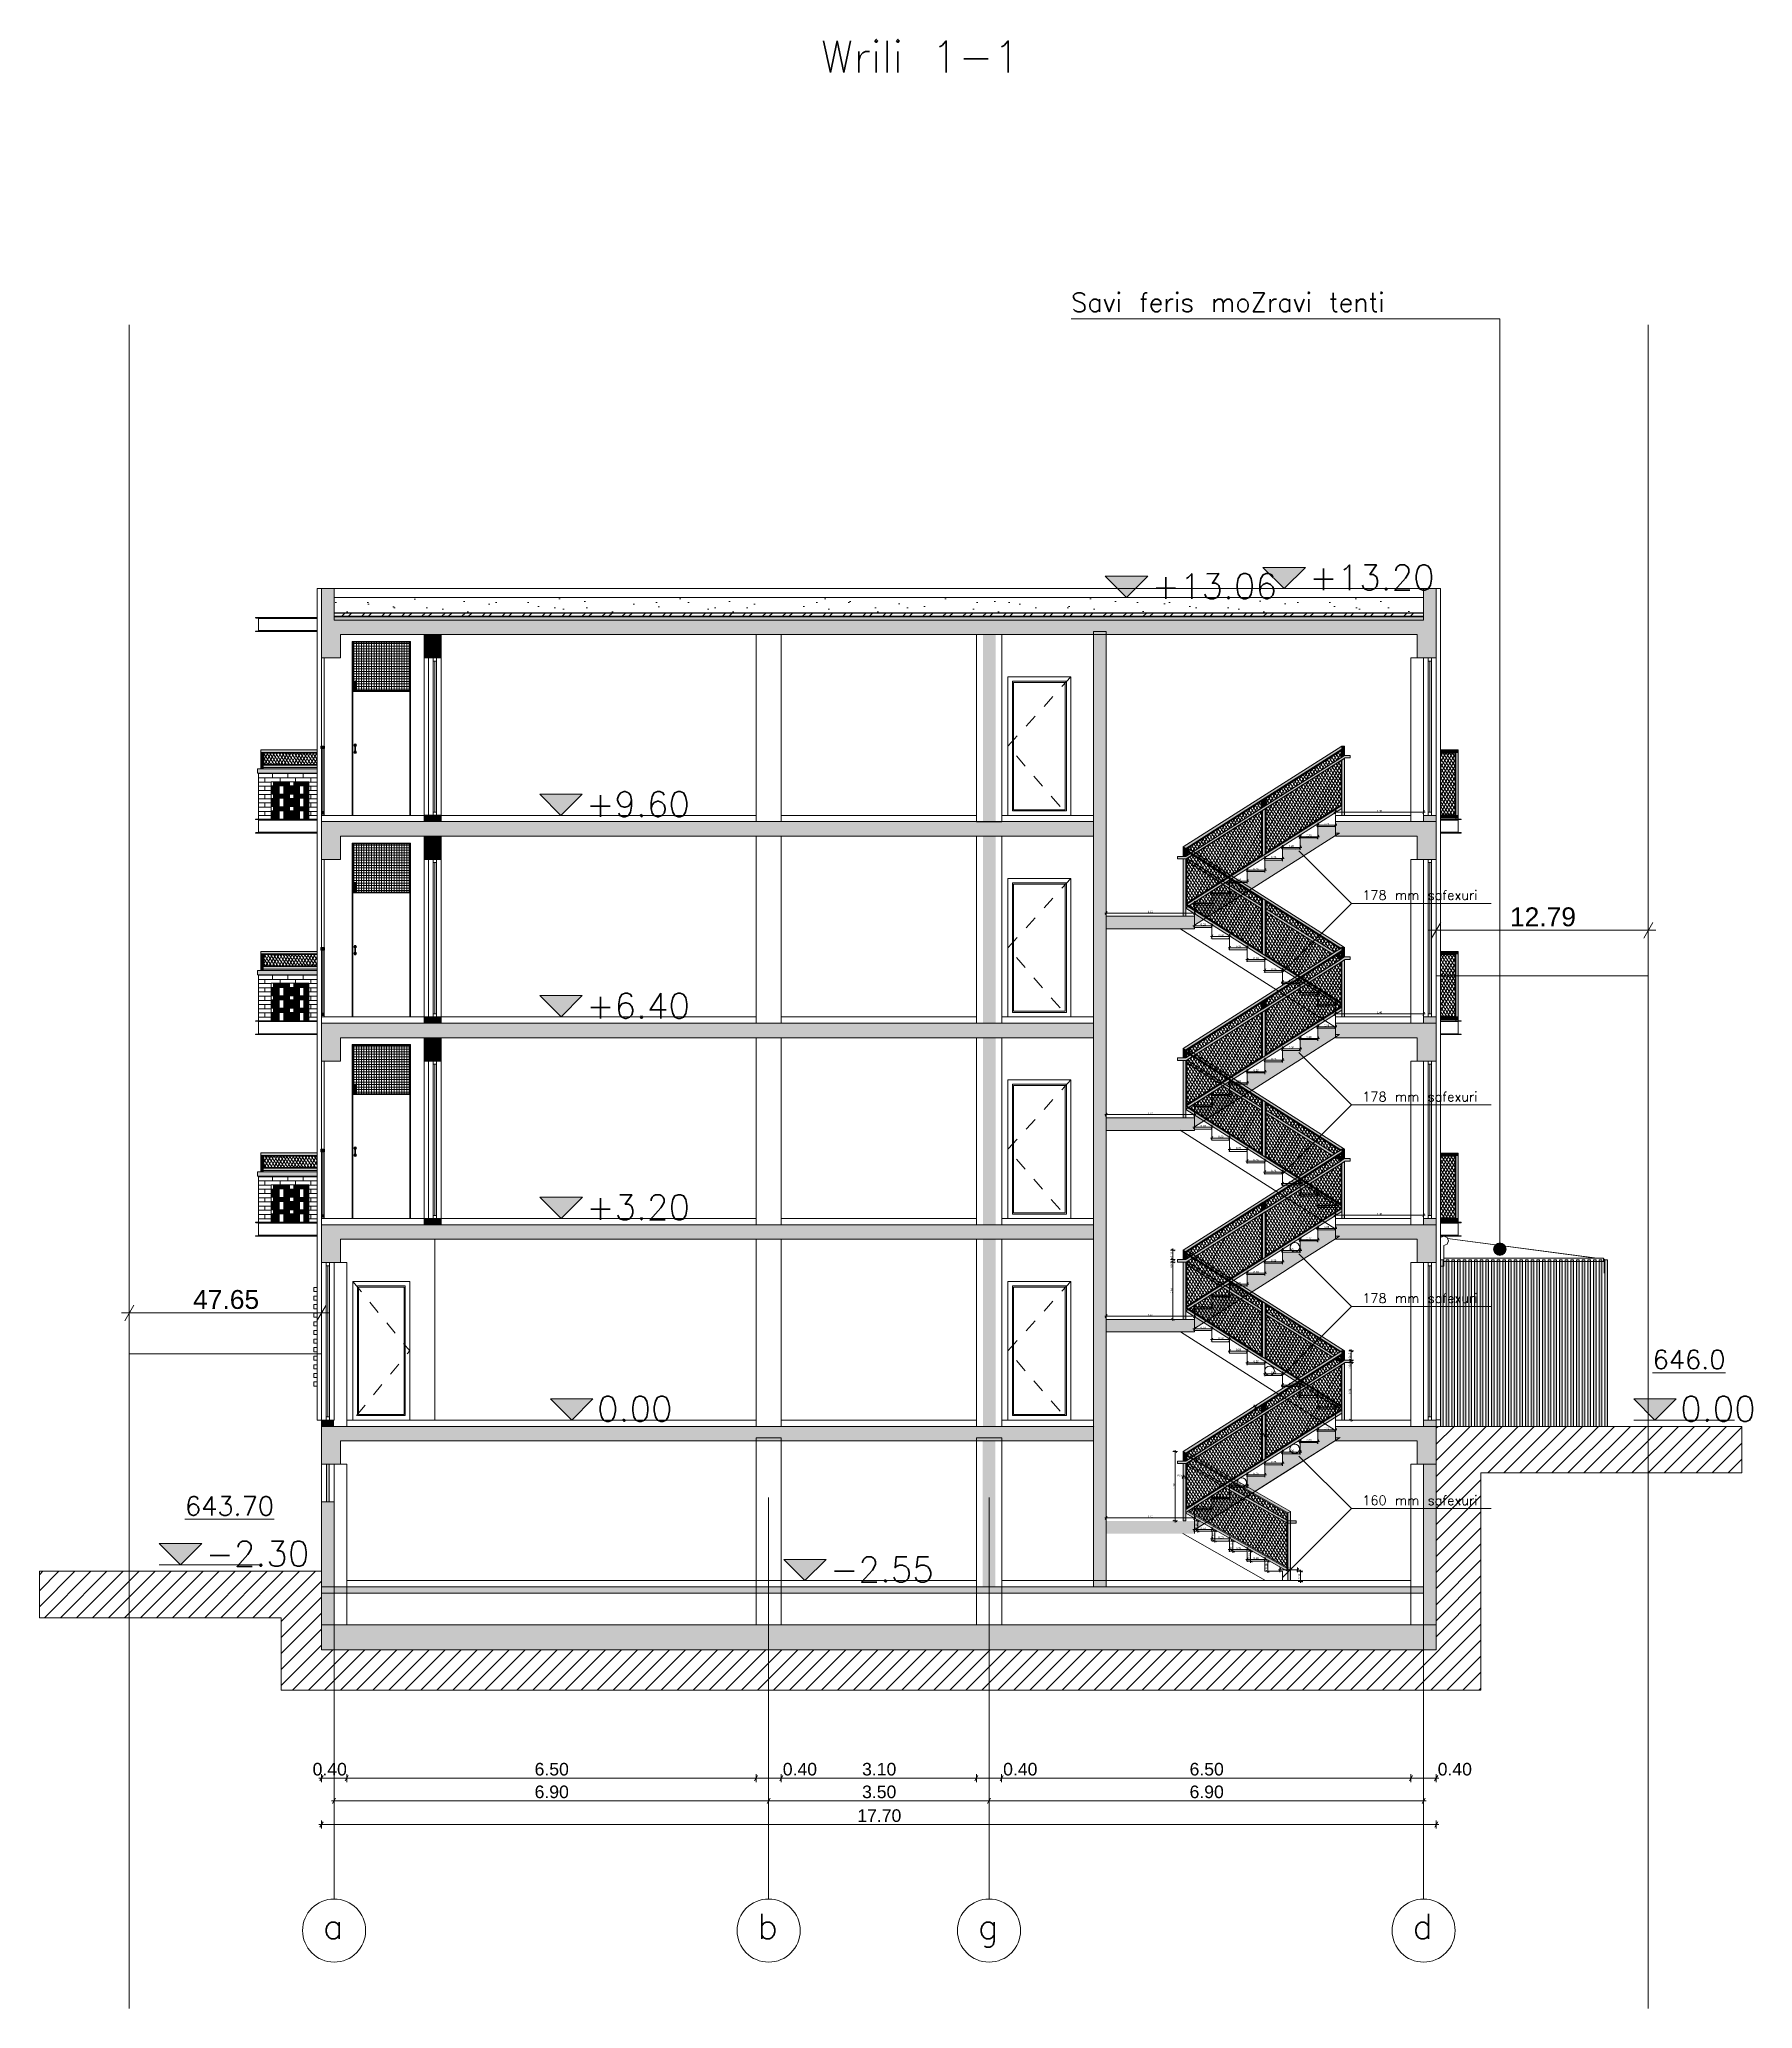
# Model space of a CAD drawing. Header units: millimetres. Extents: x 476571643 to 477489869, y 4620928210 to 4621294454.
# Drawn here: x 477397133 to 477424338, y 4621108520 to 4621139785 of the extents above; entities that cross this region are included whole.
import ezdxf

# ---------------------------------------------------------------- set-up
doc = ezdxf.new("R2010")
doc.units = ezdxf.units.MM
doc.header["$MEASUREMENT"] = 0
doc.set_wipeout_variables(frame=1)
doc.linetypes.add('Dashed', pattern=[423.333333, 211.666667, -211.666667])
doc.linetypes.add('Wipeout_Contour', pattern=[1000, 0, -1000])
for name, color, linetype, lineweight in [('0_0 Architecture_Pen_No__7', 7, 'Continuous', 0), ('0_0 Architecture_Pen_No__8', 8, 'Continuous', 0), ('0_Pen_No__1_Pen_No__250', 7, 'Continuous', 0), ('0_Pen_No__250_Pen_No__142', 142, 'Continuous', 0), ('0_Pen_No__42_Pen_No__250_Pen_No__4', 7, 'Continuous', 0), ('0_Pen_No__42_Pen_No__250_Pen_No__7', 7, 'Continuous', 0), ('2D Drafting - General_Pen_No__250_Pen_No__7', 7, 'Continuous', 0), ('2D Drafting - General_Pen_No__250_Pen_No__7_Pen_No__154', 154, 'Continuous', 0), ('2D Drafting - General_Pen_No__250_Pen_No__7_Pen_No__250', 7, 'Continuous', 0), ('2D Drafting - General_Pen_No__250_Pen_No__7_Pen_No__7', 7, 'Continuous', 0), ('2D Drafting - General_Pen_No__7_Pen_No__253', 252, 'Continuous', 0), ('a-iataki_Pen_No__5_Pen_No__5_Pen_No__142', 142, 'Continuous', 0), ('Annotation - Text_Pen_No__7_Pen_No__7_Pen_No__142', 142, 'Continuous', 0), ('Annotation - Text_Pen_No__7_Pen_No__7_Pen_No__4', 7, 'Continuous', 0), ('Annotation - Text_Pen_No__7_Pen_No__7_Pen_No__5', 5, 'Continuous', 0), ('gegmebi_Pen_No__7_Pen_No__250', 7, 'Continuous', 0), ('gegmebi_Pen_No__7_Pen_No__7', 7, 'Continuous', 0), ('gegmebi_Pen_No__7_Pen_No__7_Pen_No__5', 5, 'Continuous', 0), ('kar-panjara_Pen_No__7_Pen_No__250', 7, 'Continuous', 0), ('New_._Pen_No__1', 1, 'Continuous', 0), ('New_2D Drafting - General_Pen_No__1', 1, 'Continuous', 0), ('New_2D Drafting - General_Pen_No__250', 7, 'Continuous', 0), ('New_2D Drafting - General_Pen_No__250_Pen_No__250', 7, 'Continuous', 0), ('New_2D Drafting - General_Pen_No__250_Pen_No__7_Pen_No__250', 7, 'Continuous', 0), ('New_2D Drafting - General_Pen_No__30_Pen_No__9_Pen_No__9_Pen_No__25', 255, 'Continuous', 0), ('New_2D Drafting - General_Pen_No__30_Pen_No__9_Pen_No__9_Pen_No__250', 7, 'Continuous', 0), ('New_2D Drafting - General_Pen_No__30_Pen_No__9_Pen_No__9_Pen_No__255', 255, 'Continuous', 0), ('New_2D Drafting - General_Pen_No__30_Pen_No__9_Pen_No__9_Pen_No__4', 7, 'Continuous', 0), ('New_2D Drafting - General_Pen_No__30_Pen_No__9_Pen_No__9_Pen_No__7', 7, 'Continuous', 0), ('New_2D Drafting - General_Pen_No__4', 7, 'Continuous', 0), ('New_2D Drafting - General_Pen_No__7', 7, 'Continuous', 0), ('New_2D Drafting - General_Pen_No__7_Pen_No__250', 7, 'Continuous', 0), ('New_2D Drafting - General_Pen_No__7_Pen_No__7', 7, 'Continuous', 0), ('New_Doors_Pen_No__7_Pen_No__7_Pen_No__250', 7, 'Continuous', 0), ('New_Doors_Pen_No__7_Pen_No__7_Pen_No__5', 5, 'Continuous', 0), ('New_Interior - Furniture _Pen_No__250', 7, 'Continuous', 0), ('New_reg_nak_Pen_No__250', 7, 'Continuous', 0), ('New_reg_nak_Pen_No__5', 5, 'Continuous', 0), ('New_reg_nak_Pen_No__7', 7, 'Continuous', 0), ('New_shenobebi_Pen_No__240', 240, 'Continuous', 0), ('New_shenobebi_Pen_No__4', 7, 'Continuous', 0), ('New_shenobebi_Pen_No__7', 7, 'Continuous', 0), ('New_Structural - Bearing_Pen_No__1', 1, 'Continuous', 0), ('New_Structural - Bearing_Pen_No__118', 118, 'Continuous', 0), ('New_Structural - Bearing_Pen_No__250', 7, 'Continuous', 0), ('New_Structural - Bearing_Pen_No__4', 7, 'Continuous', 0), ('reg_nak_Pen_No__250', 7, 'Continuous', 0), ('Structural - Bearing_Pen_No__250', 7, 'Continuous', 0), ('Structural - Bearing_Pen_No__7', 7, 'Continuous', 0), ('zoma_Pen_No__1', 1, 'Continuous', 0), ('zoma_Pen_No__142', 142, 'Continuous', 0), ('zoma_Pen_No__1_Pen_No__142', 142, 'Continuous', 0), ('zoma_Pen_No__5_Pen_No__142', 142, 'Continuous', 0), ('zoma_Pen_No__5_Pen_No__5_Pen_No__142', 142, 'Continuous', 0)]:
    doc.layers.add(name, color=color, linetype=linetype, lineweight=lineweight)
for name, color, linetype, lineweight, true_color in [('New_2D Drafting - General_Pen_No__254', 7, 'Continuous', 0, 0xcccccc), ('New_2D Drafting - General_Pen_No__30_Pen_No__9_Pen_No__9_Pen_No__252', 7, 'Continuous', 0, 0x666666), ('New_2D Drafting - General_Pen_No__30_Pen_No__9_Pen_No__9_Pen_No__254', 7, 'Continuous', 0, 0xcccccc)]:
    doc.layers.add(name, color=color, linetype=linetype, lineweight=lineweight, true_color=true_color)
for name, color, linetype in [('New_2D Drafting - General_Pen_No__30_Pen_No__9_Pen_No__9', 7, 'Continuous'), ('New_Interior - Furniture', 7, 'Continuous'), ('zoma', 7, 'Continuous'), ('zoma_Pen_No__5', 7, 'Continuous')]:
    doc.layers.add(name, color=color, linetype=linetype)
doc.styles.add('GENERATED_STYLE_2', font='arial.ttf')
doc.linetypes.add('Break', pattern='A,0,[1,a-5 saxl бѓ’бѓђбѓ¦бѓ”бѓ‘бѓ”бѓ‘бѓ\x98_1.Shx,S=15.679026,R=0,X=0,Y=0],-1975.557214,0', length=1975.557214)
doc.dimstyles.new('GENERATED_STYLE__2', dxfattribs={"dimtxt": 30.000001, "dimasz": 38, "dimexe": 0.18, "dimexo": 3, "dimgap": 0.09, "dimtad": 1, "dimtih": 1, "dimtoh": 1, "dimlfac": 0.001, "dimzin": 0, "dimdsep": 46, "dimtxsty": 'GENERATED_STYLE_2', "dimblk": 'ARROWHEAD_2', "dimblk1": 'ARROWHEAD_2', "dimblk2": 'ARROWHEAD_2', "dimcen": 0.09, "dimclrd": 142, "dimclre": 142, "dimclrt": 142, "dimadec": 0, "dimazin": 0, "dimtfac": 1, "dimtdec": 4, "dimtmove": 0, "dimatfit": 3, "dimfxl": 1, "dimtolj": 1, "dimtzin": 0, "dimarcsym": 0})
doc.dimstyles.new('GENERATED_STYLE__27', dxfattribs={"dimtxt": 300, "dimasz": 190, "dimexe": 0.18, "dimexo": 3, "dimgap": 0.09, "dimtad": 1, "dimtih": 1, "dimtoh": 1, "dimlfac": 0.001, "dimzin": 0, "dimdsep": 46, "dimtxsty": 'GENERATED_STYLE_2', "dimblk": 'ARROWHEAD_2', "dimblk1": 'ARROWHEAD_2', "dimblk2": 'ARROWHEAD_2', "dimcen": 0.09, "dimclrd": 1, "dimclre": 1, "dimclrt": 1, "dimadec": 0, "dimazin": 0, "dimtfac": 1, "dimtdec": 4, "dimtmove": 0, "dimatfit": 3, "dimfxl": 1, "dimtolj": 1, "dimtzin": 0, "dimarcsym": 0})
doc.dimstyles.new('GENERATED_STYLE__3', dxfattribs={"dimtxt": 200, "dimasz": 64.421331, "dimexe": 0.18, "dimexo": 3, "dimgap": 0.09, "dimtad": 1, "dimtih": 1, "dimtoh": 1, "dimlfac": 0.001, "dimzin": 0, "dimdsep": 46, "dimtxsty": 'GENERATED_STYLE_2', "dimblk": 'ARROWHEAD_2', "dimblk1": 'ARROWHEAD_2', "dimblk2": 'ARROWHEAD_2', "dimcen": 0.09, "dimclrd": 142, "dimclre": 142, "dimclrt": 142, "dimadec": 0, "dimazin": 0, "dimtfac": 1, "dimtdec": 4, "dimtmove": 0, "dimatfit": 3, "dimfxl": 1, "dimtolj": 1, "dimtzin": 0, "dimarcsym": 0})
doc.dimstyles.new('GENERATED_STYLE__4', dxfattribs={"dimtxt": 200, "dimasz": 64.421331, "dimexe": 0.18, "dimexo": 3, "dimgap": 0.09, "dimtad": 1, "dimtih": 1, "dimtoh": 1, "dimlfac": 0.001, "dimzin": 0, "dimdsep": 46, "dimtxsty": 'GENERATED_STYLE_2', "dimblk": 'ARROWHEAD_2', "dimblk1": 'ARROWHEAD_2', "dimblk2": 'ARROWHEAD_2', "dimcen": 0.09, "dimclrd": 142, "dimclre": 142, "dimclrt": 142, "dimadec": 0, "dimazin": 0, "dimtfac": 1, "dimtdec": 4, "dimtmove": 2, "dimatfit": 3, "dimfxl": 1, "dimtolj": 1, "dimtzin": 0, "dimarcsym": 0})
doc.dimstyles.new('GENERATED_STYLE__6', dxfattribs={"dimtxt": 30.000001, "dimasz": 38, "dimexe": 0.18, "dimexo": 3, "dimgap": 0.09, "dimtad": 1, "dimlfac": 0.001, "dimzin": 0, "dimdsep": 46, "dimtxsty": 'GENERATED_STYLE_2', "dimblk": 'ARROWHEAD_2', "dimblk1": 'ARROWHEAD_2', "dimblk2": 'ARROWHEAD_2', "dimcen": 0.09, "dimclrd": 142, "dimclre": 142, "dimclrt": 142, "dimadec": 0, "dimazin": 0, "dimtfac": 1, "dimtdec": 4, "dimtmove": 0, "dimatfit": 3, "dimfxl": 1, "dimtolj": 1, "dimtzin": 0, "dimarcsym": 0})
pattern_1 = [(60, (476844527.15, 4621385791.044), (-38.9711432, 22.5), []), (122.8330945, (476844527.15, 4621385791.044), (36.8060797, 18.75), [])]
pattern_2 = [(0, (476844527.15, 4621385791.044), (0, 40), []), (90, (476844527.15, 4621385791.044), (-40, 0), [])]
pattern_3 = [(45, (476844527.15, 4621385791.04), (-459.6194, 459.6194), []), (45, (476844435.2, 4621385883), (-459.6194, 459.6194), [])]

# ---------------------------------------------------------------- blocks, each defined once
blk = doc.blocks.new('*D1524', base_point=(476844527, 4621385791))
at = {"layer": 'zoma_Pen_No__142', "color": 142, "linetype": 'Continuous', "lineweight": 0, "transparency": 16777216}
for p, q in [((477417198, 4621115463), (477417123, 4621115463)), ((477417198, 4621115303), (477417123, 4621115303)), ((477417186, 4621115449), (477417136, 4621115477)), ((477417136, 4621115317), (477417186, 4621115289)), ((477417161, 4621115463), (477417161, 4621115487)), ((477417161, 4621115303), (477417161, 4621115463)), ((477417161, 4621115279), (477417161, 4621115303))]:
    blk.add_line(p, q, dxfattribs=at)
at = {"layer": 'zoma_Pen_No__142', "color": 142, "lineweight": 0, "transparency": 16777216, "insert": (477417155, 4621115343), "char_height": 30, "attachment_point": 7, "rotation": 90, "style": 'GENERATED_STYLE_2'}
blk.add_mtext('\\A1;{\\pql;\\fArial CYR|b0|i0|c204|p34;0.16}', dxfattribs=at)
blk = doc.blocks.new('ARROWHEAD_2')
at = {"color": 0, "linetype": 'Continuous', "lineweight": 0}
for p, q in [((0, 0), (-1, 0)), ((-0.38, -0.66), (0.38, 0.66))]:
    blk.add_line(p, q, dxfattribs=at)
blk = doc.blocks.new('*D1525', base_point=(476844527, 4621385791))
at = {"layer": 'zoma_Pen_No__142', "color": 142, "linetype": 'Continuous', "lineweight": 0, "transparency": 16777216}
for p, q in [((477416675, 4621115623), (477416600, 4621115623)), ((477416663, 4621115609), (477416613, 4621115637)), ((477416638, 4621115623), (477416638, 4621115647)), ((477416638, 4621115463), (477416638, 4621115623)), ((477416675, 4621115463), (477416600, 4621115463)), ((477416613, 4621115477), (477416663, 4621115449)), ((477416638, 4621115439), (477416638, 4621115463))]:
    blk.add_line(p, q, dxfattribs=at)
at = {"layer": 'zoma_Pen_No__142', "color": 142, "lineweight": 0, "transparency": 16777216, "insert": (477416632, 4621115503), "char_height": 30, "attachment_point": 7, "rotation": 90, "style": 'GENERATED_STYLE_2'}
blk.add_mtext('\\A1;{\\pql;\\fArial CYR|b0|i0|c204|p34;0.16}', dxfattribs=at)
blk = doc.blocks.new('*D1526', base_point=(476844527, 4621385791))
at = {"layer": 'zoma_Pen_No__142', "color": 142, "linetype": 'Continuous', "lineweight": 0, "transparency": 16777216}
for p, q in [((477416403, 4621115783), (477416328, 4621115783)), ((477416403, 4621115623), (477416328, 4621115623)), ((477416390, 4621115769), (477416340, 4621115797)), ((477416340, 4621115637), (477416390, 4621115609)), ((477416365, 4621115783), (477416365, 4621115807)), ((477416365, 4621115623), (477416365, 4621115783)), ((477416365, 4621115599), (477416365, 4621115623))]:
    blk.add_line(p, q, dxfattribs=at)
at = {"layer": 'zoma_Pen_No__142', "color": 142, "lineweight": 0, "transparency": 16777216, "insert": (477416359, 4621115663), "char_height": 30, "attachment_point": 7, "rotation": 90, "style": 'GENERATED_STYLE_2'}
blk.add_mtext('\\A1;{\\pql;\\fArial CYR|b0|i0|c204|p34;0.16}', dxfattribs=at)
blk = doc.blocks.new('*D1527', base_point=(476844527, 4621385791))
at = {"layer": 'zoma_Pen_No__142', "color": 142, "linetype": 'Continuous', "lineweight": 0, "transparency": 16777216}
for p, q in [((477416121, 4621115943), (477416046, 4621115943)), ((477416109, 4621115929), (477416059, 4621115957)), ((477416084, 4621115943), (477416084, 4621115967)), ((477416084, 4621115783), (477416084, 4621115943)), ((477416121, 4621115783), (477416046, 4621115783)), ((477416059, 4621115797), (477416109, 4621115769)), ((477416084, 4621115759), (477416084, 4621115783))]:
    blk.add_line(p, q, dxfattribs=at)
at = {"layer": 'zoma_Pen_No__142', "color": 142, "lineweight": 0, "transparency": 16777216, "insert": (477416078, 4621115823), "char_height": 30, "attachment_point": 7, "rotation": 90, "style": 'GENERATED_STYLE_2'}
blk.add_mtext('\\A1;{\\pql;\\fArial CYR|b0|i0|c204|p34;0.16}', dxfattribs=at)
blk = doc.blocks.new('*D1528', base_point=(476844527, 4621385791))
at = {"layer": 'zoma_Pen_No__142', "color": 142, "linetype": 'Continuous', "lineweight": 0, "transparency": 16777216}
for p, q in [((477415836, 4621116103), (477415761, 4621116103)), ((477415836, 4621115943), (477415761, 4621115943)), ((477415823, 4621116089), (477415773, 4621116117)), ((477415773, 4621115957), (477415823, 4621115929)), ((477415798, 4621116103), (477415798, 4621116127)), ((477415798, 4621115943), (477415798, 4621116103)), ((477415798, 4621115919), (477415798, 4621115943))]:
    blk.add_line(p, q, dxfattribs=at)
at = {"layer": 'zoma_Pen_No__142', "color": 142, "lineweight": 0, "transparency": 16777216, "insert": (477415792, 4621115983), "char_height": 30, "attachment_point": 7, "rotation": 90, "style": 'GENERATED_STYLE_2'}
blk.add_mtext('\\A1;{\\pql;\\fArial CYR|b0|i0|c204|p34;0.16}', dxfattribs=at)
blk = doc.blocks.new('*D1529', base_point=(476844527, 4621385791))
at = {"layer": 'zoma_Pen_No__142', "color": 142, "linetype": 'Continuous', "lineweight": 0, "transparency": 16777216}
for p, q in [((477415564, 4621116263), (477415489, 4621116263)), ((477415551, 4621116249), (477415501, 4621116277)), ((477415526, 4621116263), (477415526, 4621116287)), ((477415526, 4621116103), (477415526, 4621116263)), ((477415564, 4621116103), (477415489, 4621116103)), ((477415501, 4621116117), (477415551, 4621116089)), ((477415526, 4621116079), (477415526, 4621116103))]:
    blk.add_line(p, q, dxfattribs=at)
at = {"layer": 'zoma_Pen_No__142', "color": 142, "lineweight": 0, "transparency": 16777216, "insert": (477415520, 4621116143), "char_height": 30, "attachment_point": 7, "rotation": 90, "style": 'GENERATED_STYLE_2'}
blk.add_mtext('\\A1;{\\pql;\\fArial CYR|b0|i0|c204|p34;0.16}', dxfattribs=at)
blk = doc.blocks.new('*D1530', base_point=(476844527, 4621385791))
at = {"layer": 'zoma_Pen_No__142', "color": 142, "linetype": 'Continuous', "lineweight": 0, "transparency": 16777216}
for p, q in [((477415729, 4621115980), (477415753, 4621115980)), ((477415768, 4621116005), (477415739, 4621115955)), ((477415753, 4621115943), (477415753, 4621116018)), ((477415753, 4621115980), (477416033, 4621115980)), ((477416019, 4621115955), (477416048, 4621116005)), ((477416033, 4621115943), (477416033, 4621116018)), ((477416033, 4621115980), (477416058, 4621115980))]:
    blk.add_line(p, q, dxfattribs=at)
at = {"layer": 'zoma_Pen_No__142', "color": 142, "lineweight": 0, "transparency": 16777216, "insert": (477415853, 4621115986), "char_height": 30, "attachment_point": 7, "style": 'GENERATED_STYLE_2'}
blk.add_mtext('\\A1;{\\pql;\\fArial CYR|b0|i0|c204|p34;0.28}', dxfattribs=at)
blk = doc.blocks.new('*D1531', base_point=(476844527, 4621385791))
at = {"layer": 'zoma_Pen_No__142', "color": 142, "linetype": 'Continuous', "lineweight": 0, "transparency": 16777216}
for p, q in [((477415449, 4621116127), (477415473, 4621116127)), ((477415488, 4621116152), (477415459, 4621116102)), ((477415473, 4621116089), (477415473, 4621116164)), ((477415473, 4621116127), (477415753, 4621116127)), ((477415739, 4621116102), (477415768, 4621116152)), ((477415753, 4621116089), (477415753, 4621116164)), ((477415753, 4621116127), (477415778, 4621116127))]:
    blk.add_line(p, q, dxfattribs=at)
at = {"layer": 'zoma_Pen_No__142', "color": 142, "lineweight": 0, "transparency": 16777216, "insert": (477415573, 4621116133), "char_height": 30, "attachment_point": 7, "style": 'GENERATED_STYLE_2'}
blk.add_mtext('\\A1;{\\pql;\\fArial CYR|b0|i0|c204|p34;0.28}', dxfattribs=at)
blk = doc.blocks.new('*D1532', base_point=(476844527, 4621385791))
at = {"layer": 'zoma_Pen_No__142', "color": 142, "linetype": 'Continuous', "lineweight": 0, "transparency": 16777216}
for p, q in [((477416009, 4621115810), (477416033, 4621115810)), ((477416048, 4621115835), (477416019, 4621115785)), ((477416033, 4621115773), (477416033, 4621115848)), ((477416033, 4621115810), (477416313, 4621115810)), ((477416299, 4621115785), (477416328, 4621115835)), ((477416313, 4621115773), (477416313, 4621115848)), ((477416313, 4621115810), (477416338, 4621115810))]:
    blk.add_line(p, q, dxfattribs=at)
at = {"layer": 'zoma_Pen_No__142', "color": 142, "lineweight": 0, "transparency": 16777216, "insert": (477416133, 4621115816), "char_height": 30, "attachment_point": 7, "style": 'GENERATED_STYLE_2'}
blk.add_mtext('\\A1;{\\pql;\\fArial CYR|b0|i0|c204|p34;0.28}', dxfattribs=at)
blk = doc.blocks.new('*D1533', base_point=(476844527, 4621385791))
at = {"layer": 'zoma_Pen_No__142', "color": 142, "linetype": 'Continuous', "lineweight": 0, "transparency": 16777216}
for p, q in [((477416289, 4621115652), (477416313, 4621115652)), ((477416328, 4621115677), (477416299, 4621115627)), ((477416313, 4621115614), (477416313, 4621115689)), ((477416313, 4621115652), (477416593, 4621115652)), ((477416579, 4621115627), (477416608, 4621115677)), ((477416593, 4621115614), (477416593, 4621115689)), ((477416593, 4621115652), (477416618, 4621115652))]:
    blk.add_line(p, q, dxfattribs=at)
at = {"layer": 'zoma_Pen_No__142', "color": 142, "lineweight": 0, "transparency": 16777216, "insert": (477416413, 4621115658), "char_height": 30, "attachment_point": 7, "style": 'GENERATED_STYLE_2'}
blk.add_mtext('\\A1;{\\pql;\\fArial CYR|b0|i0|c204|p34;0.28}', dxfattribs=at)
blk = doc.blocks.new('*D1534', base_point=(476844527, 4621385791))
at = {"layer": 'zoma_Pen_No__142', "color": 142, "linetype": 'Continuous', "lineweight": 0, "transparency": 16777216}
for p, q in [((477416809, 4621115489), (477416833, 4621115489)), ((477416848, 4621115514), (477416819, 4621115464)), ((477416833, 4621115451), (477416833, 4621115526)), ((477416833, 4621115489), (477417113, 4621115489)), ((477417099, 4621115464), (477417128, 4621115514)), ((477417113, 4621115451), (477417113, 4621115526)), ((477417113, 4621115489), (477417138, 4621115489))]:
    blk.add_line(p, q, dxfattribs=at)
at = {"layer": 'zoma_Pen_No__142', "color": 142, "lineweight": 0, "transparency": 16777216, "insert": (477416933, 4621115495), "char_height": 30, "attachment_point": 7, "style": 'GENERATED_STYLE_2'}
blk.add_mtext('\\A1;{\\pql;\\fArial CYR|b0|i0|c204|p34;0.28}', dxfattribs=at)
blk = doc.blocks.new('*D1535', base_point=(476844527, 4621385791))
at = {"layer": 'zoma_Pen_No__142', "color": 142, "linetype": 'Continuous', "lineweight": 0, "transparency": 16777216}
for p, q in [((477415488, 4621116489), (477415459, 4621116439)), ((477415473, 4621116426), (477415473, 4621116501)), ((477415739, 4621116439), (477415768, 4621116489)), ((477415753, 4621116426), (477415753, 4621116501)), ((477415449, 4621116464), (477415473, 4621116464)), ((477415473, 4621116464), (477415753, 4621116464)), ((477415753, 4621116464), (477415778, 4621116464))]:
    blk.add_line(p, q, dxfattribs=at)
at = {"layer": 'zoma_Pen_No__142', "color": 142, "lineweight": 0, "transparency": 16777216, "insert": (477415573, 4621116470), "char_height": 30, "attachment_point": 7, "style": 'GENERATED_STYLE_2'}
blk.add_mtext('\\A1;{\\pql;\\fArial CYR|b0|i0|c204|p34;0.28}', dxfattribs=at)
blk = doc.blocks.new('*D1536', base_point=(476844527, 4621385791))
at = {"layer": 'zoma_Pen_No__142', "color": 142, "linetype": 'Continuous', "lineweight": 0, "transparency": 16777216}
for p, q in [((477415729, 4621116635), (477415753, 4621116635)), ((477415768, 4621116660), (477415739, 4621116610)), ((477415753, 4621116598), (477415753, 4621116673)), ((477415753, 4621116635), (477416033, 4621116635)), ((477416019, 4621116610), (477416048, 4621116660)), ((477416033, 4621116598), (477416033, 4621116673)), ((477416033, 4621116635), (477416058, 4621116635))]:
    blk.add_line(p, q, dxfattribs=at)
at = {"layer": 'zoma_Pen_No__142', "color": 142, "lineweight": 0, "transparency": 16777216, "insert": (477415853, 4621116641), "char_height": 30, "attachment_point": 7, "style": 'GENERATED_STYLE_2'}
blk.add_mtext('\\A1;{\\pql;\\fArial CYR|b0|i0|c204|p34;0.28}', dxfattribs=at)
blk = doc.blocks.new('*D1537', base_point=(476844527, 4621385791))
at = {"layer": 'zoma_Pen_No__142', "color": 142, "linetype": 'Continuous', "lineweight": 0, "transparency": 16777216}
for p, q in [((477416009, 4621116821), (477416033, 4621116821)), ((477416048, 4621116846), (477416019, 4621116796)), ((477416033, 4621116784), (477416033, 4621116859)), ((477416033, 4621116821), (477416313, 4621116821)), ((477416299, 4621116796), (477416328, 4621116846)), ((477416313, 4621116784), (477416313, 4621116859)), ((477416313, 4621116821), (477416338, 4621116821))]:
    blk.add_line(p, q, dxfattribs=at)
at = {"layer": 'zoma_Pen_No__142', "color": 142, "lineweight": 0, "transparency": 16777216, "insert": (477416133, 4621116827), "char_height": 30, "attachment_point": 7, "style": 'GENERATED_STYLE_2'}
blk.add_mtext('\\A1;{\\pql;\\fArial CYR|b0|i0|c204|p34;0.28}', dxfattribs=at)
blk = doc.blocks.new('*D1538', base_point=(476844527, 4621385791))
at = {"layer": 'zoma_Pen_No__142', "color": 142, "linetype": 'Continuous', "lineweight": 0, "transparency": 16777216}
for p, q in [((477416289, 4621116995), (477416313, 4621116995)), ((477416328, 4621117020), (477416299, 4621116970)), ((477416313, 4621116958), (477416313, 4621117033)), ((477416313, 4621116995), (477416593, 4621116995)), ((477416579, 4621116970), (477416608, 4621117020)), ((477416593, 4621116958), (477416593, 4621117033)), ((477416593, 4621116995), (477416618, 4621116995))]:
    blk.add_line(p, q, dxfattribs=at)
at = {"layer": 'zoma_Pen_No__142', "color": 142, "lineweight": 0, "transparency": 16777216, "insert": (477416413, 4621117001), "char_height": 30, "attachment_point": 7, "style": 'GENERATED_STYLE_2'}
blk.add_mtext('\\A1;{\\pql;\\fArial CYR|b0|i0|c204|p34;0.28}', dxfattribs=at)
blk = doc.blocks.new('*D1539', base_point=(476844527, 4621385791))
at = {"layer": 'zoma_Pen_No__142', "color": 142, "linetype": 'Continuous', "lineweight": 0, "transparency": 16777216}
for p, q in [((477416569, 4621117178), (477416593, 4621117178)), ((477416608, 4621117203), (477416579, 4621117153)), ((477416593, 4621117140), (477416593, 4621117215)), ((477416593, 4621117178), (477416873, 4621117178)), ((477416859, 4621117153), (477416888, 4621117203)), ((477416873, 4621117140), (477416873, 4621117215)), ((477416873, 4621117178), (477416898, 4621117178))]:
    blk.add_line(p, q, dxfattribs=at)
at = {"layer": 'zoma_Pen_No__142', "color": 142, "lineweight": 0, "transparency": 16777216, "insert": (477416693, 4621117184), "char_height": 30, "attachment_point": 7, "style": 'GENERATED_STYLE_2'}
blk.add_mtext('\\A1;{\\pql;\\fArial CYR|b0|i0|c204|p34;0.28}', dxfattribs=at)
blk = doc.blocks.new('*D1540', base_point=(476844527, 4621385791))
at = {"layer": 'zoma_Pen_No__142', "color": 142, "linetype": 'Continuous', "lineweight": 0, "transparency": 16777216}
for p, q in [((477416849, 4621117356), (477416873, 4621117356)), ((477416888, 4621117381), (477416859, 4621117331)), ((477416873, 4621117318), (477416873, 4621117393)), ((477416873, 4621117356), (477417153, 4621117356)), ((477417139, 4621117331), (477417168, 4621117381)), ((477417153, 4621117318), (477417153, 4621117393)), ((477417153, 4621117356), (477417178, 4621117356))]:
    blk.add_line(p, q, dxfattribs=at)
at = {"layer": 'zoma_Pen_No__142', "color": 142, "lineweight": 0, "transparency": 16777216, "insert": (477416973, 4621117362), "char_height": 30, "attachment_point": 7, "style": 'GENERATED_STYLE_2'}
blk.add_mtext('\\A1;{\\pql;\\fArial CYR|b0|i0|c204|p34;0.28}', dxfattribs=at)
blk = doc.blocks.new('*D1541', base_point=(476844527, 4621385791))
at = {"layer": 'zoma_Pen_No__142', "color": 142, "linetype": 'Continuous', "lineweight": 0, "transparency": 16777216}
for p, q in [((477417129, 4621117525), (477417153, 4621117525)), ((477417168, 4621117550), (477417139, 4621117500)), ((477417153, 4621117488), (477417153, 4621117563)), ((477417153, 4621117525), (477417433, 4621117525)), ((477417419, 4621117500), (477417448, 4621117550)), ((477417433, 4621117488), (477417433, 4621117563)), ((477417433, 4621117525), (477417458, 4621117525))]:
    blk.add_line(p, q, dxfattribs=at)
at = {"layer": 'zoma_Pen_No__142', "color": 142, "lineweight": 0, "transparency": 16777216, "insert": (477417253, 4621117531), "char_height": 30, "attachment_point": 7, "style": 'GENERATED_STYLE_2'}
blk.add_mtext('\\A1;{\\pql;\\fArial CYR|b0|i0|c204|p34;0.28}', dxfattribs=at)
blk = doc.blocks.new('*D1542', base_point=(476844527, 4621385791))
at = {"layer": 'zoma_Pen_No__142', "color": 142, "linetype": 'Continuous', "lineweight": 0, "transparency": 16777216}
for p, q in [((477417433, 4621117671), (477417433, 4621117746)), ((477417713, 4621117671), (477417713, 4621117746)), ((477417409, 4621117708), (477417433, 4621117708)), ((477417448, 4621117733), (477417419, 4621117683)), ((477417433, 4621117708), (477417713, 4621117708)), ((477417699, 4621117683), (477417728, 4621117733)), ((477417713, 4621117708), (477417738, 4621117708))]:
    blk.add_line(p, q, dxfattribs=at)
at = {"layer": 'zoma_Pen_No__142', "color": 142, "lineweight": 0, "transparency": 16777216, "insert": (477417533, 4621117714), "char_height": 30, "attachment_point": 7, "style": 'GENERATED_STYLE_2'}
blk.add_mtext('\\A1;{\\pql;\\fArial CYR|b0|i0|c204|p34;0.28}', dxfattribs=at)
blk = doc.blocks.new('*D1543', base_point=(476844527, 4621385791))
at = {"layer": 'zoma_Pen_No__142', "color": 142, "linetype": 'Continuous', "lineweight": 0, "transparency": 16777216}
for p, q in [((477417409, 4621118070), (477417433, 4621118070)), ((477417448, 4621118095), (477417419, 4621118045)), ((477417433, 4621118033), (477417433, 4621118108)), ((477417433, 4621118070), (477417713, 4621118070)), ((477417699, 4621118045), (477417728, 4621118095)), ((477417713, 4621118033), (477417713, 4621118108)), ((477417713, 4621118070), (477417738, 4621118070))]:
    blk.add_line(p, q, dxfattribs=at)
at = {"layer": 'zoma_Pen_No__142', "color": 142, "lineweight": 0, "transparency": 16777216, "insert": (477417533, 4621118076), "char_height": 30, "attachment_point": 7, "style": 'GENERATED_STYLE_2'}
blk.add_mtext('\\A1;{\\pql;\\fArial CYR|b0|i0|c204|p34;0.28}', dxfattribs=at)
blk = doc.blocks.new('*D1544', base_point=(476844527, 4621385791))
at = {"layer": 'zoma_Pen_No__142', "color": 142, "linetype": 'Continuous', "lineweight": 0, "transparency": 16777216}
for p, q in [((477417129, 4621118252), (477417153, 4621118252)), ((477417168, 4621118277), (477417139, 4621118227)), ((477417153, 4621118215), (477417153, 4621118290)), ((477417153, 4621118252), (477417433, 4621118252)), ((477417419, 4621118227), (477417448, 4621118277)), ((477417433, 4621118215), (477417433, 4621118290)), ((477417433, 4621118252), (477417458, 4621118252))]:
    blk.add_line(p, q, dxfattribs=at)
at = {"layer": 'zoma_Pen_No__142', "color": 142, "lineweight": 0, "transparency": 16777216, "insert": (477417253, 4621118258), "char_height": 30, "attachment_point": 7, "style": 'GENERATED_STYLE_2'}
blk.add_mtext('\\A1;{\\pql;\\fArial CYR|b0|i0|c204|p34;0.28}', dxfattribs=at)
blk = doc.blocks.new('*D1545', base_point=(476844527, 4621385791))
at = {"layer": 'zoma_Pen_No__142', "color": 142, "linetype": 'Continuous', "lineweight": 0, "transparency": 16777216}
for p, q in [((477416849, 4621118419), (477416873, 4621118419)), ((477416888, 4621118444), (477416859, 4621118394)), ((477416873, 4621118381), (477416873, 4621118456)), ((477416873, 4621118419), (477417153, 4621118419)), ((477417139, 4621118394), (477417168, 4621118444)), ((477417153, 4621118381), (477417153, 4621118456)), ((477417153, 4621118419), (477417178, 4621118419))]:
    blk.add_line(p, q, dxfattribs=at)
at = {"layer": 'zoma_Pen_No__142', "color": 142, "lineweight": 0, "transparency": 16777216, "insert": (477416973, 4621118425), "char_height": 30, "attachment_point": 7, "style": 'GENERATED_STYLE_2'}
blk.add_mtext('\\A1;{\\pql;\\fArial CYR|b0|i0|c204|p34;0.28}', dxfattribs=at)
blk = doc.blocks.new('*D1546', base_point=(476844527, 4621385791))
at = {"layer": 'zoma_Pen_No__142', "color": 142, "linetype": 'Continuous', "lineweight": 0, "transparency": 16777216}
for p, q in [((477416569, 4621118601), (477416593, 4621118601)), ((477416608, 4621118626), (477416579, 4621118576)), ((477416593, 4621118563), (477416593, 4621118638)), ((477416593, 4621118601), (477416873, 4621118601)), ((477416859, 4621118576), (477416888, 4621118626)), ((477416873, 4621118563), (477416873, 4621118638)), ((477416873, 4621118601), (477416898, 4621118601))]:
    blk.add_line(p, q, dxfattribs=at)
at = {"layer": 'zoma_Pen_No__142', "color": 142, "lineweight": 0, "transparency": 16777216, "insert": (477416693, 4621118607), "char_height": 30, "attachment_point": 7, "style": 'GENERATED_STYLE_2'}
blk.add_mtext('\\A1;{\\pql;\\fArial CYR|b0|i0|c204|p34;0.28}', dxfattribs=at)
blk = doc.blocks.new('*D1547', base_point=(476844527, 4621385791))
at = {"layer": 'zoma_Pen_No__142', "color": 142, "linetype": 'Continuous', "lineweight": 0, "transparency": 16777216}
for p, q in [((477416289, 4621118775), (477416313, 4621118775)), ((477416328, 4621118800), (477416299, 4621118750)), ((477416313, 4621118737), (477416313, 4621118812)), ((477416313, 4621118775), (477416593, 4621118775)), ((477416579, 4621118750), (477416608, 4621118800)), ((477416593, 4621118737), (477416593, 4621118812)), ((477416593, 4621118775), (477416618, 4621118775))]:
    blk.add_line(p, q, dxfattribs=at)
at = {"layer": 'zoma_Pen_No__142', "color": 142, "lineweight": 0, "transparency": 16777216, "insert": (477416413, 4621118781), "char_height": 30, "attachment_point": 7, "style": 'GENERATED_STYLE_2'}
blk.add_mtext('\\A1;{\\pql;\\fArial CYR|b0|i0|c204|p34;0.28}', dxfattribs=at)
blk = doc.blocks.new('*D1548', base_point=(476844527, 4621385791))
at = {"layer": 'zoma_Pen_No__142', "color": 142, "linetype": 'Continuous', "lineweight": 0, "transparency": 16777216}
for p, q in [((477416033, 4621118923), (477416033, 4621118998)), ((477416313, 4621118923), (477416313, 4621118998)), ((477416009, 4621118961), (477416033, 4621118961)), ((477416048, 4621118986), (477416019, 4621118936)), ((477416033, 4621118961), (477416313, 4621118961)), ((477416299, 4621118936), (477416328, 4621118986)), ((477416313, 4621118961), (477416338, 4621118961))]:
    blk.add_line(p, q, dxfattribs=at)
at = {"layer": 'zoma_Pen_No__142', "color": 142, "lineweight": 0, "transparency": 16777216, "insert": (477416133, 4621118967), "char_height": 30, "attachment_point": 7, "style": 'GENERATED_STYLE_2'}
blk.add_mtext('\\A1;{\\pql;\\fArial CYR|b0|i0|c204|p34;0.28}', dxfattribs=at)
blk = doc.blocks.new('*D1549', base_point=(476844527, 4621385791))
at = {"layer": 'zoma_Pen_No__142', "color": 142, "linetype": 'Continuous', "lineweight": 0, "transparency": 16777216}
for p, q in [((477415729, 4621119142), (477415753, 4621119142)), ((477415768, 4621119167), (477415739, 4621119117)), ((477415753, 4621119105), (477415753, 4621119180)), ((477415753, 4621119142), (477416033, 4621119142)), ((477416019, 4621119117), (477416048, 4621119167)), ((477416033, 4621119105), (477416033, 4621119180)), ((477416033, 4621119142), (477416058, 4621119142))]:
    blk.add_line(p, q, dxfattribs=at)
at = {"layer": 'zoma_Pen_No__142', "color": 142, "lineweight": 0, "transparency": 16777216, "insert": (477415853, 4621119148), "char_height": 30, "attachment_point": 7, "style": 'GENERATED_STYLE_2'}
blk.add_mtext('\\A1;{\\pql;\\fArial CYR|b0|i0|c204|p34;0.28}', dxfattribs=at)
blk = doc.blocks.new('*D1550', base_point=(476844527, 4621385791))
at = {"layer": 'zoma_Pen_No__142', "color": 142, "linetype": 'Continuous', "lineweight": 0, "transparency": 16777216}
for p, q in [((477415449, 4621119313), (477415473, 4621119313)), ((477415488, 4621119338), (477415459, 4621119288)), ((477415473, 4621119275), (477415473, 4621119350)), ((477415473, 4621119313), (477415753, 4621119313)), ((477415739, 4621119288), (477415768, 4621119338)), ((477415753, 4621119275), (477415753, 4621119350)), ((477415753, 4621119313), (477415778, 4621119313))]:
    blk.add_line(p, q, dxfattribs=at)
at = {"layer": 'zoma_Pen_No__142', "color": 142, "lineweight": 0, "transparency": 16777216, "insert": (477415573, 4621119319), "char_height": 30, "attachment_point": 7, "style": 'GENERATED_STYLE_2'}
blk.add_mtext('\\A1;{\\pql;\\fArial CYR|b0|i0|c204|p34;0.28}', dxfattribs=at)
blk = doc.blocks.new('*D1551', base_point=(476844527, 4621385791))
at = {"layer": 'zoma_Pen_No__142', "color": 142, "linetype": 'Continuous', "lineweight": 0, "transparency": 16777216}
for p, q in [((477414049, 4621119514), (477414073, 4621119514)), ((477414088, 4621119539), (477414059, 4621119489)), ((477414073, 4621119476), (477414073, 4621119551)), ((477414073, 4621119514), (477415473, 4621119514)), ((477415459, 4621119489), (477415488, 4621119539)), ((477415473, 4621119476), (477415473, 4621119551)), ((477415473, 4621119514), (477415498, 4621119514))]:
    blk.add_line(p, q, dxfattribs=at)
at = {"layer": 'zoma_Pen_No__142', "color": 142, "lineweight": 0, "transparency": 16777216, "insert": (477414733, 4621119520), "char_height": 30, "attachment_point": 7, "style": 'GENERATED_STYLE_2'}
blk.add_mtext('\\A1;{\\pql;\\fArial CYR|b0|i0|c204|p34;1.40}', dxfattribs=at)
blk = doc.blocks.new('*D1552', base_point=(476844527, 4621385791))
at = {"layer": 'zoma_Pen_No__142', "color": 142, "linetype": 'Continuous', "lineweight": 0, "transparency": 16777216}
for p, q in [((477414049, 4621116311), (477414073, 4621116311)), ((477414088, 4621116336), (477414059, 4621116286)), ((477414073, 4621116273), (477414073, 4621116348)), ((477414073, 4621116311), (477415473, 4621116311)), ((477415459, 4621116286), (477415488, 4621116336)), ((477415473, 4621116273), (477415473, 4621116348)), ((477415473, 4621116311), (477415498, 4621116311))]:
    blk.add_line(p, q, dxfattribs=at)
at = {"layer": 'zoma_Pen_No__142', "color": 142, "lineweight": 0, "transparency": 16777216, "insert": (477414733, 4621116317), "char_height": 30, "attachment_point": 7, "style": 'GENERATED_STYLE_2'}
blk.add_mtext('\\A1;{\\pql;\\fArial CYR|b0|i0|c204|p34;1.40}', dxfattribs=at)
blk = doc.blocks.new('*D1553', base_point=(476844527, 4621385791))
at = {"layer": 'zoma_Pen_No__142', "color": 142, "linetype": 'Continuous', "lineweight": 0, "transparency": 16777216}
for p, q in [((477417689, 4621121115), (477417713, 4621121115)), ((477417728, 4621121140), (477417699, 4621121090)), ((477417713, 4621121077), (477417713, 4621121152)), ((477417713, 4621121115), (477419113, 4621121115)), ((477419099, 4621121090), (477419128, 4621121140)), ((477419113, 4621121077), (477419113, 4621121152)), ((477419113, 4621121115), (477419138, 4621121115))]:
    blk.add_line(p, q, dxfattribs=at)
at = {"layer": 'zoma_Pen_No__142', "color": 142, "lineweight": 0, "transparency": 16777216, "insert": (477418373, 4621121121), "char_height": 30, "attachment_point": 7, "style": 'GENERATED_STYLE_2'}
blk.add_mtext('\\A1;{\\pql;\\fArial CYR|b0|i0|c204|p34;1.40}', dxfattribs=at)
blk = doc.blocks.new('*D1554', base_point=(476844527, 4621385791))
at = {"layer": 'zoma_Pen_No__142', "color": 142, "linetype": 'Continuous', "lineweight": 0, "transparency": 16777216}
for p, q in [((477415272, 4621116964), (477415296, 4621116964)), ((477415311, 4621116989), (477415282, 4621116939)), ((477415296, 4621116927), (477415296, 4621117002)), ((477415296, 4621116964), (477415337, 4621116964)), ((477415322, 4621116939), (477415351, 4621116989)), ((477415337, 4621116927), (477415337, 4621117002)), ((477415337, 4621116964), (477415361, 4621116964))]:
    blk.add_line(p, q, dxfattribs=at)
at = {"layer": 'zoma_Pen_No__142', "color": 142, "lineweight": 0, "transparency": 16777216, "insert": (477415202, 4621116970), "char_height": 30, "attachment_point": 7, "style": 'GENERATED_STYLE_2'}
blk.add_mtext('\\A1;{\\pql;\\fArial CYR|b0|i0|c204|p34;0.04}', dxfattribs=at)
blk = doc.blocks.new('*D1555', base_point=(476844527, 4621385791))
at = {"layer": 'zoma_Pen_No__142', "color": 142, "linetype": 'Continuous', "lineweight": 0, "transparency": 16777216}
for p, q in [((477415206, 4621117363), (477415131, 4621117363)), ((477415193, 4621117349), (477415143, 4621117377)), ((477415168, 4621117363), (477415168, 4621117387)), ((477415168, 4621116263), (477415168, 4621117363)), ((477415206, 4621116263), (477415131, 4621116263)), ((477415143, 4621116277), (477415193, 4621116249)), ((477415168, 4621116239), (477415168, 4621116263))]:
    blk.add_line(p, q, dxfattribs=at)
at = {"layer": 'zoma_Pen_No__142', "color": 142, "lineweight": 0, "transparency": 16777216, "insert": (477415162, 4621116773), "char_height": 30, "attachment_point": 7, "rotation": 90, "style": 'GENERATED_STYLE_2'}
blk.add_mtext('\\A1;{\\pql;\\fArial CYR|b0|i0|c204|p34;1.10}', dxfattribs=at)
blk = doc.blocks.new('*D1556', base_point=(476844527, 4621385791))
at = {"layer": 'zoma_Pen_No__142', "color": 142, "linetype": 'Continuous', "lineweight": 0, "transparency": 16777216}
for p, q in [((477415170, 4621120373), (477415095, 4621120373)), ((477415108, 4621120387), (477415158, 4621120359)), ((477415133, 4621119463), (477415133, 4621120373)), ((477415170, 4621119463), (477415095, 4621119463)), ((477415108, 4621119477), (477415158, 4621119449)), ((477415133, 4621119439), (477415133, 4621119463))]:
    blk.add_line(p, q, dxfattribs=at)
at = {"layer": 'zoma_Pen_No__142', "color": 142, "lineweight": 0, "transparency": 16777216, "char_height": 30, "attachment_point": 7, "rotation": 90, "style": 'GENERATED_STYLE_2'}
for s, insert in [('\\A1;{\\pql;\\fArial CYR|b0|i0|c204|p34;0.04}', (477415127, 4621120279)), ('\\A1;{\\pql;\\fArial CYR|b0|i0|c204|p34;0.91}', (477415127, 4621119878))]:
    blk.add_mtext(s, dxfattribs=dict(at, insert=insert))
blk = doc.blocks.new('*D1557', base_point=(476844527, 4621385791))
at = {"layer": 'zoma_Pen_No__142', "color": 142, "linetype": 'Continuous', "lineweight": 0, "transparency": 16777216}
for p, q in [((477415170, 4621120413), (477415095, 4621120413)), ((477415170, 4621120373), (477415095, 4621120373)), ((477415108, 4621120427), (477415158, 4621120399)), ((477415108, 4621120387), (477415158, 4621120359)), ((477415133, 4621120373), (477415133, 4621120413))]:
    blk.add_line(p, q, dxfattribs=at)
blk = doc.blocks.new('*D1558', base_point=(476844527, 4621385791))
at = {"layer": 'zoma_Pen_No__142', "color": 142, "linetype": 'Continuous', "lineweight": 0, "transparency": 16777216}
for p, q in [((477415170, 4621120563), (477415095, 4621120563)), ((477415158, 4621120549), (477415108, 4621120577)), ((477415133, 4621120563), (477415133, 4621120587)), ((477415133, 4621120413), (477415133, 4621120563)), ((477415170, 4621120413), (477415095, 4621120413)), ((477415108, 4621120427), (477415158, 4621120399))]:
    blk.add_line(p, q, dxfattribs=at)
at = {"layer": 'zoma_Pen_No__142', "color": 142, "lineweight": 0, "transparency": 16777216, "insert": (477415127, 4621120448), "char_height": 30, "attachment_point": 7, "rotation": 90, "style": 'GENERATED_STYLE_2'}
blk.add_mtext('\\A1;{\\pql;\\fArial CYR|b0|i0|c204|p34;0.15}', dxfattribs=at)
blk = doc.blocks.new('*D1559', base_point=(476844527, 4621385791))
at = {"layer": 'zoma_Pen_No__142', "color": 142, "linetype": 'Continuous', "lineweight": 0, "transparency": 16777216}
for p, q in [((477417198, 4621115463), (477417123, 4621115463)), ((477417198, 4621115303), (477417123, 4621115303)), ((477417186, 4621115449), (477417136, 4621115477)), ((477417136, 4621115317), (477417186, 4621115289)), ((477417161, 4621115463), (477417161, 4621115487)), ((477417161, 4621115303), (477417161, 4621115463)), ((477417161, 4621115279), (477417161, 4621115303))]:
    blk.add_line(p, q, dxfattribs=at)
at = {"layer": 'zoma_Pen_No__142', "color": 142, "lineweight": 0, "transparency": 16777216, "insert": (477417155, 4621115343), "char_height": 30, "attachment_point": 7, "rotation": 90, "style": 'GENERATED_STYLE_2'}
blk.add_mtext('\\A1;{\\pql;\\fArial CYR|b0|i0|c204|p34;0.16}', dxfattribs=at)
blk = doc.blocks.new('*D1560', base_point=(476844527, 4621385791))
at = {"layer": 'zoma_Pen_No__142', "color": 142, "linetype": 'Continuous', "lineweight": 0, "transparency": 16777216}
for p, q in [((477416675, 4621115623), (477416600, 4621115623)), ((477416663, 4621115609), (477416613, 4621115637)), ((477416638, 4621115623), (477416638, 4621115647)), ((477416638, 4621115463), (477416638, 4621115623)), ((477416675, 4621115463), (477416600, 4621115463)), ((477416613, 4621115477), (477416663, 4621115449)), ((477416638, 4621115439), (477416638, 4621115463))]:
    blk.add_line(p, q, dxfattribs=at)
at = {"layer": 'zoma_Pen_No__142', "color": 142, "lineweight": 0, "transparency": 16777216, "insert": (477416632, 4621115503), "char_height": 30, "attachment_point": 7, "rotation": 90, "style": 'GENERATED_STYLE_2'}
blk.add_mtext('\\A1;{\\pql;\\fArial CYR|b0|i0|c204|p34;0.16}', dxfattribs=at)
blk = doc.blocks.new('*D1561', base_point=(476844527, 4621385791))
at = {"layer": 'zoma_Pen_No__142', "color": 142, "linetype": 'Continuous', "lineweight": 0, "transparency": 16777216}
for p, q in [((477416403, 4621115783), (477416328, 4621115783)), ((477416403, 4621115623), (477416328, 4621115623)), ((477416390, 4621115769), (477416340, 4621115797)), ((477416340, 4621115637), (477416390, 4621115609)), ((477416365, 4621115783), (477416365, 4621115807)), ((477416365, 4621115623), (477416365, 4621115783)), ((477416365, 4621115599), (477416365, 4621115623))]:
    blk.add_line(p, q, dxfattribs=at)
at = {"layer": 'zoma_Pen_No__142', "color": 142, "lineweight": 0, "transparency": 16777216, "insert": (477416359, 4621115663), "char_height": 30, "attachment_point": 7, "rotation": 90, "style": 'GENERATED_STYLE_2'}
blk.add_mtext('\\A1;{\\pql;\\fArial CYR|b0|i0|c204|p34;0.16}', dxfattribs=at)
blk = doc.blocks.new('*D1562', base_point=(476844527, 4621385791))
at = {"layer": 'zoma_Pen_No__142', "color": 142, "linetype": 'Continuous', "lineweight": 0, "transparency": 16777216}
for p, q in [((477416121, 4621115943), (477416046, 4621115943)), ((477416109, 4621115929), (477416059, 4621115957)), ((477416084, 4621115943), (477416084, 4621115967)), ((477416084, 4621115783), (477416084, 4621115943)), ((477416121, 4621115783), (477416046, 4621115783)), ((477416059, 4621115797), (477416109, 4621115769)), ((477416084, 4621115759), (477416084, 4621115783))]:
    blk.add_line(p, q, dxfattribs=at)
at = {"layer": 'zoma_Pen_No__142', "color": 142, "lineweight": 0, "transparency": 16777216, "insert": (477416078, 4621115823), "char_height": 30, "attachment_point": 7, "rotation": 90, "style": 'GENERATED_STYLE_2'}
blk.add_mtext('\\A1;{\\pql;\\fArial CYR|b0|i0|c204|p34;0.16}', dxfattribs=at)
blk = doc.blocks.new('*D1563', base_point=(476844527, 4621385791))
at = {"layer": 'zoma_Pen_No__142', "color": 142, "linetype": 'Continuous', "lineweight": 0, "transparency": 16777216}
for p, q in [((477415836, 4621116103), (477415761, 4621116103)), ((477415836, 4621115943), (477415761, 4621115943)), ((477415823, 4621116089), (477415773, 4621116117)), ((477415773, 4621115957), (477415823, 4621115929)), ((477415798, 4621116103), (477415798, 4621116127)), ((477415798, 4621115943), (477415798, 4621116103)), ((477415798, 4621115919), (477415798, 4621115943))]:
    blk.add_line(p, q, dxfattribs=at)
at = {"layer": 'zoma_Pen_No__142', "color": 142, "lineweight": 0, "transparency": 16777216, "insert": (477415792, 4621115983), "char_height": 30, "attachment_point": 7, "rotation": 90, "style": 'GENERATED_STYLE_2'}
blk.add_mtext('\\A1;{\\pql;\\fArial CYR|b0|i0|c204|p34;0.16}', dxfattribs=at)
blk = doc.blocks.new('*D1564', base_point=(476844527, 4621385791))
at = {"layer": 'zoma_Pen_No__142', "color": 142, "linetype": 'Continuous', "lineweight": 0, "transparency": 16777216}
for p, q in [((477415564, 4621116263), (477415489, 4621116263)), ((477415551, 4621116249), (477415501, 4621116277)), ((477415526, 4621116263), (477415526, 4621116287)), ((477415526, 4621116103), (477415526, 4621116263)), ((477415564, 4621116103), (477415489, 4621116103)), ((477415501, 4621116117), (477415551, 4621116089)), ((477415526, 4621116079), (477415526, 4621116103))]:
    blk.add_line(p, q, dxfattribs=at)
at = {"layer": 'zoma_Pen_No__142', "color": 142, "lineweight": 0, "transparency": 16777216, "insert": (477415520, 4621116143), "char_height": 30, "attachment_point": 7, "rotation": 90, "style": 'GENERATED_STYLE_2'}
blk.add_mtext('\\A1;{\\pql;\\fArial CYR|b0|i0|c204|p34;0.16}', dxfattribs=at)
blk = doc.blocks.new('*D1565', base_point=(476844527, 4621385791))
at = {"layer": 'zoma_Pen_No__142', "color": 142, "linetype": 'Continuous', "lineweight": 0, "transparency": 16777216}
for p, q in [((477415206, 4621117363), (477415131, 4621117363)), ((477415193, 4621117349), (477415143, 4621117377)), ((477415168, 4621117363), (477415168, 4621117387)), ((477415168, 4621116263), (477415168, 4621117363)), ((477415206, 4621116263), (477415131, 4621116263)), ((477415143, 4621116277), (477415193, 4621116249)), ((477415168, 4621116239), (477415168, 4621116263))]:
    blk.add_line(p, q, dxfattribs=at)
at = {"layer": 'zoma_Pen_No__142', "color": 142, "lineweight": 0, "transparency": 16777216, "insert": (477415162, 4621116773), "char_height": 30, "attachment_point": 7, "rotation": 90, "style": 'GENERATED_STYLE_2'}
blk.add_mtext('\\A1;{\\pql;\\fArial CYR|b0|i0|c204|p34;1.10}', dxfattribs=at)
blk = doc.blocks.new('*D1566', base_point=(476844527, 4621385791))
at = {"layer": 'zoma_Pen_No__142', "color": 142, "linetype": 'Continuous', "lineweight": 0, "transparency": 16777216}
for p, q in [((477417999, 4621118963), (477417924, 4621118963)), ((477417999, 4621118817), (477417924, 4621118817)), ((477417987, 4621118949), (477417937, 4621118977)), ((477417937, 4621118831), (477417987, 4621118802)), ((477417962, 4621118963), (477417962, 4621118987)), ((477417962, 4621118817), (477417962, 4621118963)), ((477417962, 4621118792), (477417962, 4621118817))]:
    blk.add_line(p, q, dxfattribs=at)
at = {"layer": 'zoma_Pen_No__142', "color": 142, "lineweight": 0, "transparency": 16777216, "insert": (477417956, 4621118850), "char_height": 30, "attachment_point": 7, "rotation": 90, "style": 'GENERATED_STYLE_2'}
blk.add_mtext('\\A1;{\\pql;\\fArial CYR|b0|i0|c204|p34;0.15}', dxfattribs=at)
blk = doc.blocks.new('*D1567', base_point=(476844527, 4621385791))
at = {"layer": 'zoma_Pen_No__142', "color": 142, "linetype": 'Continuous', "lineweight": 0, "transparency": 16777216}
for p, q in [((477415170, 4621120373), (477415095, 4621120373)), ((477415108, 4621120387), (477415158, 4621120359)), ((477415133, 4621119463), (477415133, 4621120373)), ((477415170, 4621119463), (477415095, 4621119463)), ((477415108, 4621119477), (477415158, 4621119449)), ((477415133, 4621119439), (477415133, 4621119463))]:
    blk.add_line(p, q, dxfattribs=at)
at = {"layer": 'zoma_Pen_No__142', "color": 142, "lineweight": 0, "transparency": 16777216, "char_height": 30, "attachment_point": 7, "rotation": 90, "style": 'GENERATED_STYLE_2'}
for s, insert in [('\\A1;{\\pql;\\fArial CYR|b0|i0|c204|p34;0.04}', (477415127, 4621120279)), ('\\A1;{\\pql;\\fArial CYR|b0|i0|c204|p34;0.91}', (477415127, 4621119878))]:
    blk.add_mtext(s, dxfattribs=dict(at, insert=insert))
blk = doc.blocks.new('*D1568', base_point=(476844527, 4621385791))
at = {"layer": 'zoma_Pen_No__142', "color": 142, "linetype": 'Continuous', "lineweight": 0, "transparency": 16777216}
for p, q in [((477415170, 4621120413), (477415095, 4621120413)), ((477415170, 4621120373), (477415095, 4621120373)), ((477415108, 4621120427), (477415158, 4621120399)), ((477415108, 4621120387), (477415158, 4621120359)), ((477415133, 4621120373), (477415133, 4621120413))]:
    blk.add_line(p, q, dxfattribs=at)
blk = doc.blocks.new('*D1569', base_point=(476844527, 4621385791))
at = {"layer": 'zoma_Pen_No__142', "color": 142, "linetype": 'Continuous', "lineweight": 0, "transparency": 16777216}
for p, q in [((477415170, 4621120563), (477415095, 4621120563)), ((477415158, 4621120549), (477415108, 4621120577)), ((477415133, 4621120563), (477415133, 4621120587)), ((477415133, 4621120413), (477415133, 4621120563)), ((477415170, 4621120413), (477415095, 4621120413)), ((477415108, 4621120427), (477415158, 4621120399))]:
    blk.add_line(p, q, dxfattribs=at)
at = {"layer": 'zoma_Pen_No__142', "color": 142, "lineweight": 0, "transparency": 16777216, "insert": (477415127, 4621120448), "char_height": 30, "attachment_point": 7, "rotation": 90, "style": 'GENERATED_STYLE_2'}
blk.add_mtext('\\A1;{\\pql;\\fArial CYR|b0|i0|c204|p34;0.15}', dxfattribs=at)
blk = doc.blocks.new('*D1570', base_point=(476844527, 4621385791))
at = {"layer": 'zoma_Pen_No__142', "color": 142, "linetype": 'Continuous', "lineweight": 0, "transparency": 16777216}
for p, q in [((477416532, 4621117629), (477416557, 4621117629)), ((477416571, 4621117654), (477416542, 4621117604)), ((477416557, 4621117592), (477416557, 4621117667)), ((477416557, 4621117629), (477416597, 4621117629)), ((477416583, 4621117604), (477416612, 4621117654)), ((477416597, 4621117592), (477416597, 4621117667)), ((477416597, 4621117629), (477416622, 4621117629))]:
    blk.add_line(p, q, dxfattribs=at)
at = {"layer": 'zoma_Pen_No__142', "color": 142, "lineweight": 0, "transparency": 16777216, "insert": (477416462, 4621117635), "char_height": 30, "attachment_point": 7, "style": 'GENERATED_STYLE_2'}
blk.add_mtext('\\A1;{\\pql;\\fArial CYR|b0|i0|c204|p34;0.04}', dxfattribs=at)
blk = doc.blocks.new('*D1571', base_point=(476844527, 4621385791))
at = {"layer": 'zoma_Pen_No__142', "color": 142, "linetype": 'Continuous', "lineweight": 0, "transparency": 16777216}
for p, q in [((477417999, 4621118777), (477417924, 4621118777)), ((477417987, 4621118762), (477417937, 4621118791)), ((477417962, 4621118777), (477417962, 4621118801)), ((477417962, 4621117865), (477417962, 4621118777)), ((477417999, 4621117865), (477417924, 4621117865)), ((477417937, 4621117879), (477417987, 4621117851)), ((477417962, 4621117841), (477417962, 4621117865))]:
    blk.add_line(p, q, dxfattribs=at)
at = {"layer": 'zoma_Pen_No__142', "color": 142, "lineweight": 0, "transparency": 16777216, "insert": (477417956, 4621118281), "char_height": 30, "attachment_point": 7, "rotation": 90, "style": 'GENERATED_STYLE_2'}
blk.add_mtext('\\A1;{\\pql;\\fArial CYR|b0|i0|c204|p34;0.91}', dxfattribs=at)
blk = doc.blocks.new('*D1572', base_point=(476844527, 4621385791))
at = {"layer": 'zoma_Pen_No__142', "color": 142, "linetype": 'Continuous', "lineweight": 0, "transparency": 16777216}
for p, q in [((477417999, 4621118817), (477417924, 4621118817)), ((477417999, 4621118777), (477417924, 4621118777)), ((477417987, 4621118802), (477417937, 4621118831)), ((477417937, 4621118791), (477417987, 4621118762)), ((477417962, 4621118817), (477417962, 4621118841)), ((477417962, 4621118777), (477417962, 4621118817)), ((477417962, 4621118752), (477417962, 4621118777))]:
    blk.add_line(p, q, dxfattribs=at)
at = {"layer": 'zoma_Pen_No__142', "color": 142, "lineweight": 0, "transparency": 16777216, "insert": (477417956, 4621118682), "char_height": 30, "attachment_point": 7, "rotation": 90, "style": 'GENERATED_STYLE_2'}
blk.add_mtext('\\A1;{\\pql;\\fArial CYR|b0|i0|c204|p34;0.04}', dxfattribs=at)
blk = doc.blocks.new('*D1573', base_point=(476844527, 4621385791))
at = {"layer": 'zoma_Pen_No__142', "color": 142, "linetype": 'Continuous', "lineweight": 0, "transparency": 16777216}
for p, q in [((477415449, 4621119664), (477415473, 4621119664)), ((477415488, 4621119689), (477415459, 4621119639)), ((477415473, 4621119626), (477415473, 4621119701)), ((477415473, 4621119664), (477415753, 4621119664)), ((477415739, 4621119639), (477415768, 4621119689)), ((477415753, 4621119626), (477415753, 4621119701)), ((477415753, 4621119664), (477415778, 4621119664))]:
    blk.add_line(p, q, dxfattribs=at)
at = {"layer": 'zoma_Pen_No__142', "color": 142, "lineweight": 0, "transparency": 16777216, "insert": (477415573, 4621119670), "char_height": 30, "attachment_point": 7, "style": 'GENERATED_STYLE_2'}
blk.add_mtext('\\A1;{\\pql;\\fArial CYR|b0|i0|c204|p34;0.28}', dxfattribs=at)
blk = doc.blocks.new('*D1574', base_point=(476844527, 4621385791))
at = {"layer": 'zoma_Pen_No__142', "color": 142, "linetype": 'Continuous', "lineweight": 0, "transparency": 16777216}
for p, q in [((477415729, 4621119835), (477415753, 4621119835)), ((477415768, 4621119860), (477415739, 4621119810)), ((477415753, 4621119798), (477415753, 4621119873)), ((477415753, 4621119835), (477416033, 4621119835)), ((477416019, 4621119810), (477416048, 4621119860)), ((477416033, 4621119798), (477416033, 4621119873)), ((477416033, 4621119835), (477416058, 4621119835))]:
    blk.add_line(p, q, dxfattribs=at)
at = {"layer": 'zoma_Pen_No__142', "color": 142, "lineweight": 0, "transparency": 16777216, "insert": (477415853, 4621119841), "char_height": 30, "attachment_point": 7, "style": 'GENERATED_STYLE_2'}
blk.add_mtext('\\A1;{\\pql;\\fArial CYR|b0|i0|c204|p34;0.28}', dxfattribs=at)
blk = doc.blocks.new('*D1575', base_point=(476844527, 4621385791))
at = {"layer": 'zoma_Pen_No__142', "color": 142, "linetype": 'Continuous', "lineweight": 0, "transparency": 16777216}
for p, q in [((477416009, 4621120021), (477416033, 4621120021)), ((477416048, 4621120046), (477416019, 4621119996)), ((477416033, 4621119984), (477416033, 4621120059)), ((477416033, 4621120021), (477416313, 4621120021)), ((477416299, 4621119996), (477416328, 4621120046)), ((477416313, 4621119984), (477416313, 4621120059)), ((477416313, 4621120021), (477416338, 4621120021))]:
    blk.add_line(p, q, dxfattribs=at)
at = {"layer": 'zoma_Pen_No__142', "color": 142, "lineweight": 0, "transparency": 16777216, "insert": (477416133, 4621120027), "char_height": 30, "attachment_point": 7, "style": 'GENERATED_STYLE_2'}
blk.add_mtext('\\A1;{\\pql;\\fArial CYR|b0|i0|c204|p34;0.28}', dxfattribs=at)
blk = doc.blocks.new('*D1576', base_point=(476844527, 4621385791))
at = {"layer": 'zoma_Pen_No__142', "color": 142, "linetype": 'Continuous', "lineweight": 0, "transparency": 16777216}
for p, q in [((477416289, 4621120195), (477416313, 4621120195)), ((477416328, 4621120220), (477416299, 4621120170)), ((477416313, 4621120158), (477416313, 4621120233)), ((477416313, 4621120195), (477416593, 4621120195)), ((477416579, 4621120170), (477416608, 4621120220)), ((477416593, 4621120158), (477416593, 4621120233)), ((477416593, 4621120195), (477416618, 4621120195))]:
    blk.add_line(p, q, dxfattribs=at)
at = {"layer": 'zoma_Pen_No__142', "color": 142, "lineweight": 0, "transparency": 16777216, "insert": (477416413, 4621120201), "char_height": 30, "attachment_point": 7, "style": 'GENERATED_STYLE_2'}
blk.add_mtext('\\A1;{\\pql;\\fArial CYR|b0|i0|c204|p34;0.28}', dxfattribs=at)
blk = doc.blocks.new('*D1577', base_point=(476844527, 4621385791))
at = {"layer": 'zoma_Pen_No__142', "color": 142, "linetype": 'Continuous', "lineweight": 0, "transparency": 16777216}
for p, q in [((477416569, 4621120378), (477416593, 4621120378)), ((477416608, 4621120403), (477416579, 4621120353)), ((477416593, 4621120340), (477416593, 4621120415)), ((477416593, 4621120378), (477416873, 4621120378)), ((477416859, 4621120353), (477416888, 4621120403)), ((477416873, 4621120340), (477416873, 4621120415)), ((477416873, 4621120378), (477416898, 4621120378))]:
    blk.add_line(p, q, dxfattribs=at)
at = {"layer": 'zoma_Pen_No__142', "color": 142, "lineweight": 0, "transparency": 16777216, "insert": (477416693, 4621120384), "char_height": 30, "attachment_point": 7, "style": 'GENERATED_STYLE_2'}
blk.add_mtext('\\A1;{\\pql;\\fArial CYR|b0|i0|c204|p34;0.28}', dxfattribs=at)
blk = doc.blocks.new('*D1578', base_point=(476844527, 4621385791))
at = {"layer": 'zoma_Pen_No__142', "color": 142, "linetype": 'Continuous', "lineweight": 0, "transparency": 16777216}
for p, q in [((477416849, 4621120556), (477416873, 4621120556)), ((477416888, 4621120581), (477416859, 4621120531)), ((477416873, 4621120518), (477416873, 4621120593)), ((477416873, 4621120556), (477417153, 4621120556)), ((477417139, 4621120531), (477417168, 4621120581)), ((477417153, 4621120518), (477417153, 4621120593)), ((477417153, 4621120556), (477417178, 4621120556))]:
    blk.add_line(p, q, dxfattribs=at)
at = {"layer": 'zoma_Pen_No__142', "color": 142, "lineweight": 0, "transparency": 16777216, "insert": (477416973, 4621120562), "char_height": 30, "attachment_point": 7, "style": 'GENERATED_STYLE_2'}
blk.add_mtext('\\A1;{\\pql;\\fArial CYR|b0|i0|c204|p34;0.28}', dxfattribs=at)
blk = doc.blocks.new('*D1579', base_point=(476844527, 4621385791))
at = {"layer": 'zoma_Pen_No__142', "color": 142, "linetype": 'Continuous', "lineweight": 0, "transparency": 16777216}
for p, q in [((477417129, 4621120725), (477417153, 4621120725)), ((477417168, 4621120750), (477417139, 4621120700)), ((477417153, 4621120688), (477417153, 4621120763)), ((477417153, 4621120725), (477417433, 4621120725)), ((477417419, 4621120700), (477417448, 4621120750)), ((477417433, 4621120688), (477417433, 4621120763)), ((477417433, 4621120725), (477417458, 4621120725))]:
    blk.add_line(p, q, dxfattribs=at)
at = {"layer": 'zoma_Pen_No__142', "color": 142, "lineweight": 0, "transparency": 16777216, "insert": (477417253, 4621120731), "char_height": 30, "attachment_point": 7, "style": 'GENERATED_STYLE_2'}
blk.add_mtext('\\A1;{\\pql;\\fArial CYR|b0|i0|c204|p34;0.28}', dxfattribs=at)
blk = doc.blocks.new('*D1580', base_point=(476844527, 4621385791))
at = {"layer": 'zoma_Pen_No__142', "color": 142, "linetype": 'Continuous', "lineweight": 0, "transparency": 16777216}
for p, q in [((477417409, 4621120908), (477417433, 4621120908)), ((477417448, 4621120933), (477417419, 4621120883)), ((477417433, 4621120871), (477417433, 4621120946)), ((477417433, 4621120908), (477417713, 4621120908)), ((477417699, 4621120883), (477417728, 4621120933)), ((477417713, 4621120871), (477417713, 4621120946)), ((477417713, 4621120908), (477417738, 4621120908))]:
    blk.add_line(p, q, dxfattribs=at)
at = {"layer": 'zoma_Pen_No__142', "color": 142, "lineweight": 0, "transparency": 16777216, "insert": (477417533, 4621120914), "char_height": 30, "attachment_point": 7, "style": 'GENERATED_STYLE_2'}
blk.add_mtext('\\A1;{\\pql;\\fArial CYR|b0|i0|c204|p34;0.28}', dxfattribs=at)
blk = doc.blocks.new('*D1581', base_point=(476844527, 4621385791))
at = {"layer": 'zoma_Pen_No__142', "color": 142, "linetype": 'Continuous', "lineweight": 0, "transparency": 16777216}
for p, q in [((477417409, 4621121270), (477417433, 4621121270)), ((477417448, 4621121295), (477417419, 4621121245)), ((477417433, 4621121233), (477417433, 4621121308)), ((477417433, 4621121270), (477417713, 4621121270)), ((477417699, 4621121245), (477417728, 4621121295)), ((477417713, 4621121233), (477417713, 4621121308)), ((477417713, 4621121270), (477417738, 4621121270))]:
    blk.add_line(p, q, dxfattribs=at)
at = {"layer": 'zoma_Pen_No__142', "color": 142, "lineweight": 0, "transparency": 16777216, "insert": (477417533, 4621121276), "char_height": 30, "attachment_point": 7, "style": 'GENERATED_STYLE_2'}
blk.add_mtext('\\A1;{\\pql;\\fArial CYR|b0|i0|c204|p34;0.28}', dxfattribs=at)
blk = doc.blocks.new('*D1582', base_point=(476844527, 4621385791))
at = {"layer": 'zoma_Pen_No__142', "color": 142, "linetype": 'Continuous', "lineweight": 0, "transparency": 16777216}
for p, q in [((477417153, 4621121415), (477417153, 4621121490)), ((477417433, 4621121415), (477417433, 4621121490)), ((477417129, 4621121452), (477417153, 4621121452)), ((477417168, 4621121477), (477417139, 4621121427)), ((477417153, 4621121452), (477417433, 4621121452)), ((477417419, 4621121427), (477417448, 4621121477)), ((477417433, 4621121452), (477417458, 4621121452))]:
    blk.add_line(p, q, dxfattribs=at)
at = {"layer": 'zoma_Pen_No__142', "color": 142, "lineweight": 0, "transparency": 16777216, "insert": (477417253, 4621121458), "char_height": 30, "attachment_point": 7, "style": 'GENERATED_STYLE_2'}
blk.add_mtext('\\A1;{\\pql;\\fArial CYR|b0|i0|c204|p34;0.28}', dxfattribs=at)
blk = doc.blocks.new('*D1583', base_point=(476844527, 4621385791))
at = {"layer": 'zoma_Pen_No__142', "color": 142, "linetype": 'Continuous', "lineweight": 0, "transparency": 16777216}
for p, q in [((477416849, 4621121619), (477416873, 4621121619)), ((477416888, 4621121644), (477416859, 4621121594)), ((477416873, 4621121581), (477416873, 4621121656)), ((477416873, 4621121619), (477417153, 4621121619)), ((477417139, 4621121594), (477417168, 4621121644)), ((477417153, 4621121581), (477417153, 4621121656)), ((477417153, 4621121619), (477417178, 4621121619))]:
    blk.add_line(p, q, dxfattribs=at)
at = {"layer": 'zoma_Pen_No__142', "color": 142, "lineweight": 0, "transparency": 16777216, "insert": (477416973, 4621121625), "char_height": 30, "attachment_point": 7, "style": 'GENERATED_STYLE_2'}
blk.add_mtext('\\A1;{\\pql;\\fArial CYR|b0|i0|c204|p34;0.28}', dxfattribs=at)
blk = doc.blocks.new('*D1584', base_point=(476844527, 4621385791))
at = {"layer": 'zoma_Pen_No__142', "color": 142, "linetype": 'Continuous', "lineweight": 0, "transparency": 16777216}
for p, q in [((477416608, 4621121826), (477416579, 4621121776)), ((477416593, 4621121763), (477416593, 4621121838)), ((477416859, 4621121776), (477416888, 4621121826)), ((477416873, 4621121763), (477416873, 4621121838)), ((477416569, 4621121801), (477416593, 4621121801)), ((477416593, 4621121801), (477416873, 4621121801)), ((477416873, 4621121801), (477416898, 4621121801))]:
    blk.add_line(p, q, dxfattribs=at)
at = {"layer": 'zoma_Pen_No__142', "color": 142, "lineweight": 0, "transparency": 16777216, "insert": (477416693, 4621121807), "char_height": 30, "attachment_point": 7, "style": 'GENERATED_STYLE_2'}
blk.add_mtext('\\A1;{\\pql;\\fArial CYR|b0|i0|c204|p34;0.28}', dxfattribs=at)
blk = doc.blocks.new('*D1585', base_point=(476844527, 4621385791))
at = {"layer": 'zoma_Pen_No__142', "color": 142, "linetype": 'Continuous', "lineweight": 0, "transparency": 16777216}
for p, q in [((477416289, 4621121975), (477416313, 4621121975)), ((477416328, 4621122000), (477416299, 4621121950)), ((477416313, 4621121937), (477416313, 4621122012)), ((477416313, 4621121975), (477416593, 4621121975)), ((477416579, 4621121950), (477416608, 4621122000)), ((477416593, 4621121937), (477416593, 4621122012)), ((477416593, 4621121975), (477416618, 4621121975))]:
    blk.add_line(p, q, dxfattribs=at)
at = {"layer": 'zoma_Pen_No__142', "color": 142, "lineweight": 0, "transparency": 16777216, "insert": (477416413, 4621121981), "char_height": 30, "attachment_point": 7, "style": 'GENERATED_STYLE_2'}
blk.add_mtext('\\A1;{\\pql;\\fArial CYR|b0|i0|c204|p34;0.28}', dxfattribs=at)
blk = doc.blocks.new('*D1586', base_point=(476844527, 4621385791))
at = {"layer": 'zoma_Pen_No__142', "color": 142, "linetype": 'Continuous', "lineweight": 0, "transparency": 16777216}
for p, q in [((477416009, 4621122161), (477416033, 4621122161)), ((477416048, 4621122186), (477416019, 4621122136)), ((477416033, 4621122123), (477416033, 4621122198)), ((477416033, 4621122161), (477416313, 4621122161)), ((477416299, 4621122136), (477416328, 4621122186)), ((477416313, 4621122123), (477416313, 4621122198)), ((477416313, 4621122161), (477416338, 4621122161))]:
    blk.add_line(p, q, dxfattribs=at)
at = {"layer": 'zoma_Pen_No__142', "color": 142, "lineweight": 0, "transparency": 16777216, "insert": (477416133, 4621122167), "char_height": 30, "attachment_point": 7, "style": 'GENERATED_STYLE_2'}
blk.add_mtext('\\A1;{\\pql;\\fArial CYR|b0|i0|c204|p34;0.28}', dxfattribs=at)
blk = doc.blocks.new('*D1587', base_point=(476844527, 4621385791))
at = {"layer": 'zoma_Pen_No__142', "color": 142, "linetype": 'Continuous', "lineweight": 0, "transparency": 16777216}
for p, q in [((477415729, 4621122342), (477415753, 4621122342)), ((477415768, 4621122367), (477415739, 4621122317)), ((477415753, 4621122305), (477415753, 4621122380)), ((477415753, 4621122342), (477416033, 4621122342)), ((477416019, 4621122317), (477416048, 4621122367)), ((477416033, 4621122305), (477416033, 4621122380)), ((477416033, 4621122342), (477416058, 4621122342))]:
    blk.add_line(p, q, dxfattribs=at)
at = {"layer": 'zoma_Pen_No__142', "color": 142, "lineweight": 0, "transparency": 16777216, "insert": (477415853, 4621122348), "char_height": 30, "attachment_point": 7, "style": 'GENERATED_STYLE_2'}
blk.add_mtext('\\A1;{\\pql;\\fArial CYR|b0|i0|c204|p34;0.28}', dxfattribs=at)
blk = doc.blocks.new('*D1588', base_point=(476844527, 4621385791))
at = {"layer": 'zoma_Pen_No__142', "color": 142, "linetype": 'Continuous', "lineweight": 0, "transparency": 16777216}
for p, q in [((477415449, 4621122513), (477415473, 4621122513)), ((477415488, 4621122538), (477415459, 4621122488)), ((477415473, 4621122475), (477415473, 4621122550)), ((477415473, 4621122513), (477415753, 4621122513)), ((477415739, 4621122488), (477415768, 4621122538)), ((477415753, 4621122475), (477415753, 4621122550)), ((477415753, 4621122513), (477415778, 4621122513))]:
    blk.add_line(p, q, dxfattribs=at)
at = {"layer": 'zoma_Pen_No__142', "color": 142, "lineweight": 0, "transparency": 16777216, "insert": (477415573, 4621122519), "char_height": 30, "attachment_point": 7, "style": 'GENERATED_STYLE_2'}
blk.add_mtext('\\A1;{\\pql;\\fArial CYR|b0|i0|c204|p34;0.28}', dxfattribs=at)
blk = doc.blocks.new('*D1589', base_point=(476844527, 4621385791))
at = {"layer": 'zoma_Pen_No__142', "color": 142, "linetype": 'Continuous', "lineweight": 0, "transparency": 16777216}
for p, q in [((477415449, 4621122864), (477415473, 4621122864)), ((477415488, 4621122889), (477415459, 4621122839)), ((477415473, 4621122826), (477415473, 4621122901)), ((477415473, 4621122864), (477415753, 4621122864)), ((477415739, 4621122839), (477415768, 4621122889)), ((477415753, 4621122826), (477415753, 4621122901)), ((477415753, 4621122864), (477415778, 4621122864))]:
    blk.add_line(p, q, dxfattribs=at)
at = {"layer": 'zoma_Pen_No__142', "color": 142, "lineweight": 0, "transparency": 16777216, "insert": (477415573, 4621122870), "char_height": 30, "attachment_point": 7, "style": 'GENERATED_STYLE_2'}
blk.add_mtext('\\A1;{\\pql;\\fArial CYR|b0|i0|c204|p34;0.28}', dxfattribs=at)
blk = doc.blocks.new('*D1590', base_point=(476844527, 4621385791))
at = {"layer": 'zoma_Pen_No__142', "color": 142, "linetype": 'Continuous', "lineweight": 0, "transparency": 16777216}
for p, q in [((477415768, 4621123060), (477415739, 4621123010)), ((477415753, 4621122998), (477415753, 4621123073)), ((477416019, 4621123010), (477416048, 4621123060)), ((477416033, 4621122998), (477416033, 4621123073)), ((477415729, 4621123035), (477415753, 4621123035)), ((477415753, 4621123035), (477416033, 4621123035)), ((477416033, 4621123035), (477416058, 4621123035))]:
    blk.add_line(p, q, dxfattribs=at)
at = {"layer": 'zoma_Pen_No__142', "color": 142, "lineweight": 0, "transparency": 16777216, "insert": (477415853, 4621123041), "char_height": 30, "attachment_point": 7, "style": 'GENERATED_STYLE_2'}
blk.add_mtext('\\A1;{\\pql;\\fArial CYR|b0|i0|c204|p34;0.28}', dxfattribs=at)
blk = doc.blocks.new('*D1591', base_point=(476844527, 4621385791))
at = {"layer": 'zoma_Pen_No__142', "color": 142, "linetype": 'Continuous', "lineweight": 0, "transparency": 16777216}
for p, q in [((477416009, 4621123221), (477416033, 4621123221)), ((477416048, 4621123246), (477416019, 4621123196)), ((477416033, 4621123184), (477416033, 4621123259)), ((477416033, 4621123221), (477416313, 4621123221)), ((477416299, 4621123196), (477416328, 4621123246)), ((477416313, 4621123184), (477416313, 4621123259)), ((477416313, 4621123221), (477416338, 4621123221))]:
    blk.add_line(p, q, dxfattribs=at)
at = {"layer": 'zoma_Pen_No__142', "color": 142, "lineweight": 0, "transparency": 16777216, "insert": (477416133, 4621123227), "char_height": 30, "attachment_point": 7, "style": 'GENERATED_STYLE_2'}
blk.add_mtext('\\A1;{\\pql;\\fArial CYR|b0|i0|c204|p34;0.28}', dxfattribs=at)
blk = doc.blocks.new('*D1592', base_point=(476844527, 4621385791))
at = {"layer": 'zoma_Pen_No__142', "color": 142, "linetype": 'Continuous', "lineweight": 0, "transparency": 16777216}
for p, q in [((477416289, 4621123395), (477416313, 4621123395)), ((477416328, 4621123420), (477416299, 4621123370)), ((477416313, 4621123358), (477416313, 4621123433)), ((477416313, 4621123395), (477416593, 4621123395)), ((477416579, 4621123370), (477416608, 4621123420)), ((477416593, 4621123358), (477416593, 4621123433)), ((477416593, 4621123395), (477416618, 4621123395))]:
    blk.add_line(p, q, dxfattribs=at)
at = {"layer": 'zoma_Pen_No__142', "color": 142, "lineweight": 0, "transparency": 16777216, "insert": (477416413, 4621123401), "char_height": 30, "attachment_point": 7, "style": 'GENERATED_STYLE_2'}
blk.add_mtext('\\A1;{\\pql;\\fArial CYR|b0|i0|c204|p34;0.28}', dxfattribs=at)
blk = doc.blocks.new('*D1593', base_point=(476844527, 4621385791))
at = {"layer": 'zoma_Pen_No__142', "color": 142, "linetype": 'Continuous', "lineweight": 0, "transparency": 16777216}
for p, q in [((477416569, 4621123578), (477416593, 4621123578)), ((477416608, 4621123603), (477416579, 4621123553)), ((477416593, 4621123540), (477416593, 4621123615)), ((477416593, 4621123578), (477416873, 4621123578)), ((477416859, 4621123553), (477416888, 4621123603)), ((477416873, 4621123540), (477416873, 4621123615)), ((477416873, 4621123578), (477416898, 4621123578))]:
    blk.add_line(p, q, dxfattribs=at)
at = {"layer": 'zoma_Pen_No__142', "color": 142, "lineweight": 0, "transparency": 16777216, "insert": (477416693, 4621123584), "char_height": 30, "attachment_point": 7, "style": 'GENERATED_STYLE_2'}
blk.add_mtext('\\A1;{\\pql;\\fArial CYR|b0|i0|c204|p34;0.28}', dxfattribs=at)
blk = doc.blocks.new('*D1594', base_point=(476844527, 4621385791))
at = {"layer": 'zoma_Pen_No__142', "color": 142, "linetype": 'Continuous', "lineweight": 0, "transparency": 16777216}
for p, q in [((477416849, 4621123756), (477416873, 4621123756)), ((477416888, 4621123781), (477416859, 4621123731)), ((477416873, 4621123718), (477416873, 4621123793)), ((477416873, 4621123756), (477417153, 4621123756)), ((477417139, 4621123731), (477417168, 4621123781)), ((477417153, 4621123718), (477417153, 4621123793)), ((477417153, 4621123756), (477417178, 4621123756))]:
    blk.add_line(p, q, dxfattribs=at)
at = {"layer": 'zoma_Pen_No__142', "color": 142, "lineweight": 0, "transparency": 16777216, "insert": (477416973, 4621123762), "char_height": 30, "attachment_point": 7, "style": 'GENERATED_STYLE_2'}
blk.add_mtext('\\A1;{\\pql;\\fArial CYR|b0|i0|c204|p34;0.28}', dxfattribs=at)
blk = doc.blocks.new('*D1595', base_point=(476844527, 4621385791))
at = {"layer": 'zoma_Pen_No__142', "color": 142, "linetype": 'Continuous', "lineweight": 0, "transparency": 16777216}
for p, q in [((477417129, 4621123925), (477417153, 4621123925)), ((477417168, 4621123950), (477417139, 4621123900)), ((477417153, 4621123888), (477417153, 4621123963)), ((477417153, 4621123925), (477417433, 4621123925)), ((477417419, 4621123900), (477417448, 4621123950)), ((477417433, 4621123888), (477417433, 4621123963)), ((477417433, 4621123925), (477417458, 4621123925))]:
    blk.add_line(p, q, dxfattribs=at)
at = {"layer": 'zoma_Pen_No__142', "color": 142, "lineweight": 0, "transparency": 16777216, "insert": (477417253, 4621123931), "char_height": 30, "attachment_point": 7, "style": 'GENERATED_STYLE_2'}
blk.add_mtext('\\A1;{\\pql;\\fArial CYR|b0|i0|c204|p34;0.28}', dxfattribs=at)
blk = doc.blocks.new('*D1596', base_point=(476844527, 4621385791))
at = {"layer": 'zoma_Pen_No__142', "color": 142, "linetype": 'Continuous', "lineweight": 0, "transparency": 16777216}
for p, q in [((477417409, 4621124108), (477417433, 4621124108)), ((477417448, 4621124133), (477417419, 4621124083)), ((477417433, 4621124071), (477417433, 4621124146)), ((477417433, 4621124108), (477417713, 4621124108)), ((477417699, 4621124083), (477417728, 4621124133)), ((477417713, 4621124071), (477417713, 4621124146)), ((477417713, 4621124108), (477417738, 4621124108))]:
    blk.add_line(p, q, dxfattribs=at)
at = {"layer": 'zoma_Pen_No__142', "color": 142, "lineweight": 0, "transparency": 16777216, "insert": (477417533, 4621124114), "char_height": 30, "attachment_point": 7, "style": 'GENERATED_STYLE_2'}
blk.add_mtext('\\A1;{\\pql;\\fArial CYR|b0|i0|c204|p34;0.28}', dxfattribs=at)
blk = doc.blocks.new('*D1597', base_point=(476844527, 4621385791))
at = {"layer": 'zoma_Pen_No__142', "color": 142, "linetype": 'Continuous', "lineweight": 0, "transparency": 16777216}
for p, q in [((477417409, 4621124470), (477417433, 4621124470)), ((477417448, 4621124495), (477417419, 4621124445)), ((477417433, 4621124433), (477417433, 4621124508)), ((477417433, 4621124470), (477417713, 4621124470)), ((477417699, 4621124445), (477417728, 4621124495)), ((477417713, 4621124433), (477417713, 4621124508)), ((477417713, 4621124470), (477417738, 4621124470))]:
    blk.add_line(p, q, dxfattribs=at)
at = {"layer": 'zoma_Pen_No__142', "color": 142, "lineweight": 0, "transparency": 16777216, "insert": (477417533, 4621124476), "char_height": 30, "attachment_point": 7, "style": 'GENERATED_STYLE_2'}
blk.add_mtext('\\A1;{\\pql;\\fArial CYR|b0|i0|c204|p34;0.28}', dxfattribs=at)
blk = doc.blocks.new('*D1598', base_point=(476844527, 4621385791))
at = {"layer": 'zoma_Pen_No__142', "color": 142, "linetype": 'Continuous', "lineweight": 0, "transparency": 16777216}
for p, q in [((477417129, 4621124652), (477417153, 4621124652)), ((477417168, 4621124677), (477417139, 4621124627)), ((477417153, 4621124615), (477417153, 4621124690)), ((477417153, 4621124652), (477417433, 4621124652)), ((477417419, 4621124627), (477417448, 4621124677)), ((477417433, 4621124615), (477417433, 4621124690)), ((477417433, 4621124652), (477417458, 4621124652))]:
    blk.add_line(p, q, dxfattribs=at)
at = {"layer": 'zoma_Pen_No__142', "color": 142, "lineweight": 0, "transparency": 16777216, "insert": (477417253, 4621124658), "char_height": 30, "attachment_point": 7, "style": 'GENERATED_STYLE_2'}
blk.add_mtext('\\A1;{\\pql;\\fArial CYR|b0|i0|c204|p34;0.28}', dxfattribs=at)
blk = doc.blocks.new('*D1599', base_point=(476844527, 4621385791))
at = {"layer": 'zoma_Pen_No__142', "color": 142, "linetype": 'Continuous', "lineweight": 0, "transparency": 16777216}
for p, q in [((477416849, 4621124819), (477416873, 4621124819)), ((477416888, 4621124844), (477416859, 4621124794)), ((477416873, 4621124781), (477416873, 4621124856)), ((477416873, 4621124819), (477417153, 4621124819)), ((477417139, 4621124794), (477417168, 4621124844)), ((477417153, 4621124781), (477417153, 4621124856)), ((477417153, 4621124819), (477417178, 4621124819))]:
    blk.add_line(p, q, dxfattribs=at)
at = {"layer": 'zoma_Pen_No__142', "color": 142, "lineweight": 0, "transparency": 16777216, "insert": (477416973, 4621124825), "char_height": 30, "attachment_point": 7, "style": 'GENERATED_STYLE_2'}
blk.add_mtext('\\A1;{\\pql;\\fArial CYR|b0|i0|c204|p34;0.28}', dxfattribs=at)
blk = doc.blocks.new('*D1600', base_point=(476844527, 4621385791))
at = {"layer": 'zoma_Pen_No__142', "color": 142, "linetype": 'Continuous', "lineweight": 0, "transparency": 16777216}
for p, q in [((477416569, 4621125001), (477416593, 4621125001)), ((477416608, 4621125026), (477416579, 4621124976)), ((477416593, 4621124963), (477416593, 4621125038)), ((477416593, 4621125001), (477416873, 4621125001)), ((477416859, 4621124976), (477416888, 4621125026)), ((477416873, 4621124963), (477416873, 4621125038)), ((477416873, 4621125001), (477416898, 4621125001))]:
    blk.add_line(p, q, dxfattribs=at)
at = {"layer": 'zoma_Pen_No__142', "color": 142, "lineweight": 0, "transparency": 16777216, "insert": (477416693, 4621125007), "char_height": 30, "attachment_point": 7, "style": 'GENERATED_STYLE_2'}
blk.add_mtext('\\A1;{\\pql;\\fArial CYR|b0|i0|c204|p34;0.28}', dxfattribs=at)
blk = doc.blocks.new('*D1601', base_point=(476844527, 4621385791))
at = {"layer": 'zoma_Pen_No__142', "color": 142, "linetype": 'Continuous', "lineweight": 0, "transparency": 16777216}
for p, q in [((477416289, 4621125175), (477416313, 4621125175)), ((477416328, 4621125200), (477416299, 4621125150)), ((477416313, 4621125137), (477416313, 4621125212)), ((477416313, 4621125175), (477416593, 4621125175)), ((477416579, 4621125150), (477416608, 4621125200)), ((477416593, 4621125137), (477416593, 4621125212)), ((477416593, 4621125175), (477416618, 4621125175))]:
    blk.add_line(p, q, dxfattribs=at)
at = {"layer": 'zoma_Pen_No__142', "color": 142, "lineweight": 0, "transparency": 16777216, "insert": (477416413, 4621125181), "char_height": 30, "attachment_point": 7, "style": 'GENERATED_STYLE_2'}
blk.add_mtext('\\A1;{\\pql;\\fArial CYR|b0|i0|c204|p34;0.28}', dxfattribs=at)
blk = doc.blocks.new('*D1602', base_point=(476844527, 4621385791))
at = {"layer": 'zoma_Pen_No__142', "color": 142, "linetype": 'Continuous', "lineweight": 0, "transparency": 16777216}
for p, q in [((477416009, 4621125361), (477416033, 4621125361)), ((477416048, 4621125386), (477416019, 4621125336)), ((477416033, 4621125323), (477416033, 4621125398)), ((477416033, 4621125361), (477416313, 4621125361)), ((477416299, 4621125336), (477416328, 4621125386)), ((477416313, 4621125323), (477416313, 4621125398)), ((477416313, 4621125361), (477416338, 4621125361))]:
    blk.add_line(p, q, dxfattribs=at)
at = {"layer": 'zoma_Pen_No__142', "color": 142, "lineweight": 0, "transparency": 16777216, "insert": (477416133, 4621125367), "char_height": 30, "attachment_point": 7, "style": 'GENERATED_STYLE_2'}
blk.add_mtext('\\A1;{\\pql;\\fArial CYR|b0|i0|c204|p34;0.28}', dxfattribs=at)
blk = doc.blocks.new('*D1603', base_point=(476844527, 4621385791))
at = {"layer": 'zoma_Pen_No__142', "color": 142, "linetype": 'Continuous', "lineweight": 0, "transparency": 16777216}
for p, q in [((477415768, 4621125567), (477415739, 4621125517)), ((477415753, 4621125505), (477415753, 4621125580)), ((477416019, 4621125517), (477416048, 4621125567)), ((477416033, 4621125505), (477416033, 4621125580)), ((477415729, 4621125542), (477415753, 4621125542)), ((477415753, 4621125542), (477416033, 4621125542)), ((477416033, 4621125542), (477416058, 4621125542))]:
    blk.add_line(p, q, dxfattribs=at)
at = {"layer": 'zoma_Pen_No__142', "color": 142, "lineweight": 0, "transparency": 16777216, "insert": (477415853, 4621125548), "char_height": 30, "attachment_point": 7, "style": 'GENERATED_STYLE_2'}
blk.add_mtext('\\A1;{\\pql;\\fArial CYR|b0|i0|c204|p34;0.28}', dxfattribs=at)
blk = doc.blocks.new('*D1604', base_point=(476844527, 4621385791))
at = {"layer": 'zoma_Pen_No__142', "color": 142, "linetype": 'Continuous', "lineweight": 0, "transparency": 16777216}
for p, q in [((477415449, 4621125713), (477415473, 4621125713)), ((477415488, 4621125738), (477415459, 4621125688)), ((477415473, 4621125675), (477415473, 4621125750)), ((477415473, 4621125713), (477415753, 4621125713)), ((477415739, 4621125688), (477415768, 4621125738)), ((477415753, 4621125675), (477415753, 4621125750)), ((477415753, 4621125713), (477415778, 4621125713))]:
    blk.add_line(p, q, dxfattribs=at)
at = {"layer": 'zoma_Pen_No__142', "color": 142, "lineweight": 0, "transparency": 16777216, "insert": (477415573, 4621125719), "char_height": 30, "attachment_point": 7, "style": 'GENERATED_STYLE_2'}
blk.add_mtext('\\A1;{\\pql;\\fArial CYR|b0|i0|c204|p34;0.28}', dxfattribs=at)
blk = doc.blocks.new('*D1605', base_point=(476844527, 4621385791))
at = {"layer": 'zoma_Pen_No__142', "color": 142, "linetype": 'Continuous', "lineweight": 0, "transparency": 16777216}
for p, q in [((477415449, 4621126064), (477415473, 4621126064)), ((477415488, 4621126089), (477415459, 4621126039)), ((477415473, 4621126026), (477415473, 4621126101)), ((477415473, 4621126064), (477415753, 4621126064)), ((477415739, 4621126039), (477415768, 4621126089)), ((477415753, 4621126026), (477415753, 4621126101)), ((477415753, 4621126064), (477415778, 4621126064))]:
    blk.add_line(p, q, dxfattribs=at)
at = {"layer": 'zoma_Pen_No__142', "color": 142, "lineweight": 0, "transparency": 16777216, "insert": (477415573, 4621126070), "char_height": 30, "attachment_point": 7, "style": 'GENERATED_STYLE_2'}
blk.add_mtext('\\A1;{\\pql;\\fArial CYR|b0|i0|c204|p34;0.28}', dxfattribs=at)
blk = doc.blocks.new('*D1606', base_point=(476844527, 4621385791))
at = {"layer": 'zoma_Pen_No__142', "color": 142, "linetype": 'Continuous', "lineweight": 0, "transparency": 16777216}
for p, q in [((477415729, 4621126235), (477415753, 4621126235)), ((477415768, 4621126260), (477415739, 4621126210)), ((477415753, 4621126198), (477415753, 4621126273)), ((477415753, 4621126235), (477416033, 4621126235)), ((477416019, 4621126210), (477416048, 4621126260)), ((477416033, 4621126198), (477416033, 4621126273)), ((477416033, 4621126235), (477416058, 4621126235))]:
    blk.add_line(p, q, dxfattribs=at)
at = {"layer": 'zoma_Pen_No__142', "color": 142, "lineweight": 0, "transparency": 16777216, "insert": (477415853, 4621126241), "char_height": 30, "attachment_point": 7, "style": 'GENERATED_STYLE_2'}
blk.add_mtext('\\A1;{\\pql;\\fArial CYR|b0|i0|c204|p34;0.28}', dxfattribs=at)
blk = doc.blocks.new('*D1607', base_point=(476844527, 4621385791))
at = {"layer": 'zoma_Pen_No__142', "color": 142, "linetype": 'Continuous', "lineweight": 0, "transparency": 16777216}
for p, q in [((477416009, 4621126421), (477416033, 4621126421)), ((477416048, 4621126446), (477416019, 4621126396)), ((477416033, 4621126384), (477416033, 4621126459)), ((477416033, 4621126421), (477416313, 4621126421)), ((477416299, 4621126396), (477416328, 4621126446)), ((477416313, 4621126384), (477416313, 4621126459)), ((477416313, 4621126421), (477416338, 4621126421))]:
    blk.add_line(p, q, dxfattribs=at)
at = {"layer": 'zoma_Pen_No__142', "color": 142, "lineweight": 0, "transparency": 16777216, "insert": (477416133, 4621126427), "char_height": 30, "attachment_point": 7, "style": 'GENERATED_STYLE_2'}
blk.add_mtext('\\A1;{\\pql;\\fArial CYR|b0|i0|c204|p34;0.28}', dxfattribs=at)
blk = doc.blocks.new('*D1608', base_point=(476844527, 4621385791))
at = {"layer": 'zoma_Pen_No__142', "color": 142, "linetype": 'Continuous', "lineweight": 0, "transparency": 16777216}
for p, q in [((477416289, 4621126595), (477416313, 4621126595)), ((477416328, 4621126620), (477416299, 4621126570)), ((477416313, 4621126558), (477416313, 4621126633)), ((477416313, 4621126595), (477416593, 4621126595)), ((477416579, 4621126570), (477416608, 4621126620)), ((477416593, 4621126558), (477416593, 4621126633)), ((477416593, 4621126595), (477416618, 4621126595))]:
    blk.add_line(p, q, dxfattribs=at)
at = {"layer": 'zoma_Pen_No__142', "color": 142, "lineweight": 0, "transparency": 16777216, "insert": (477416413, 4621126601), "char_height": 30, "attachment_point": 7, "style": 'GENERATED_STYLE_2'}
blk.add_mtext('\\A1;{\\pql;\\fArial CYR|b0|i0|c204|p34;0.28}', dxfattribs=at)
blk = doc.blocks.new('*D1609', base_point=(476844527, 4621385791))
at = {"layer": 'zoma_Pen_No__142', "color": 142, "linetype": 'Continuous', "lineweight": 0, "transparency": 16777216}
for p, q in [((477416593, 4621126740), (477416593, 4621126815)), ((477416873, 4621126740), (477416873, 4621126815)), ((477416569, 4621126778), (477416593, 4621126778)), ((477416608, 4621126803), (477416579, 4621126753)), ((477416593, 4621126778), (477416873, 4621126778)), ((477416859, 4621126753), (477416888, 4621126803)), ((477416873, 4621126778), (477416898, 4621126778))]:
    blk.add_line(p, q, dxfattribs=at)
at = {"layer": 'zoma_Pen_No__142', "color": 142, "lineweight": 0, "transparency": 16777216, "insert": (477416693, 4621126784), "char_height": 30, "attachment_point": 7, "style": 'GENERATED_STYLE_2'}
blk.add_mtext('\\A1;{\\pql;\\fArial CYR|b0|i0|c204|p34;0.28}', dxfattribs=at)
blk = doc.blocks.new('*D1610', base_point=(476844527, 4621385791))
at = {"layer": 'zoma_Pen_No__142', "color": 142, "linetype": 'Continuous', "lineweight": 0, "transparency": 16777216}
for p, q in [((477416849, 4621126956), (477416873, 4621126956)), ((477416888, 4621126981), (477416859, 4621126931)), ((477416873, 4621126918), (477416873, 4621126993)), ((477416873, 4621126956), (477417153, 4621126956)), ((477417139, 4621126931), (477417168, 4621126981)), ((477417153, 4621126918), (477417153, 4621126993)), ((477417153, 4621126956), (477417178, 4621126956))]:
    blk.add_line(p, q, dxfattribs=at)
at = {"layer": 'zoma_Pen_No__142', "color": 142, "lineweight": 0, "transparency": 16777216, "insert": (477416973, 4621126962), "char_height": 30, "attachment_point": 7, "style": 'GENERATED_STYLE_2'}
blk.add_mtext('\\A1;{\\pql;\\fArial CYR|b0|i0|c204|p34;0.28}', dxfattribs=at)
blk = doc.blocks.new('*D1611', base_point=(476844527, 4621385791))
at = {"layer": 'zoma_Pen_No__142', "color": 142, "linetype": 'Continuous', "lineweight": 0, "transparency": 16777216}
for p, q in [((477417129, 4621127125), (477417153, 4621127125)), ((477417168, 4621127150), (477417139, 4621127100)), ((477417153, 4621127088), (477417153, 4621127163)), ((477417153, 4621127125), (477417433, 4621127125)), ((477417419, 4621127100), (477417448, 4621127150)), ((477417433, 4621127088), (477417433, 4621127163)), ((477417433, 4621127125), (477417458, 4621127125))]:
    blk.add_line(p, q, dxfattribs=at)
at = {"layer": 'zoma_Pen_No__142', "color": 142, "lineweight": 0, "transparency": 16777216, "insert": (477417253, 4621127131), "char_height": 30, "attachment_point": 7, "style": 'GENERATED_STYLE_2'}
blk.add_mtext('\\A1;{\\pql;\\fArial CYR|b0|i0|c204|p34;0.28}', dxfattribs=at)
blk = doc.blocks.new('*D1612', base_point=(476844527, 4621385791))
at = {"layer": 'zoma_Pen_No__142', "color": 142, "linetype": 'Continuous', "lineweight": 0, "transparency": 16777216}
for p, q in [((477417409, 4621127308), (477417433, 4621127308)), ((477417448, 4621127333), (477417419, 4621127283)), ((477417433, 4621127271), (477417433, 4621127346)), ((477417433, 4621127308), (477417713, 4621127308)), ((477417699, 4621127283), (477417728, 4621127333)), ((477417713, 4621127271), (477417713, 4621127346)), ((477417713, 4621127308), (477417738, 4621127308))]:
    blk.add_line(p, q, dxfattribs=at)
at = {"layer": 'zoma_Pen_No__142', "color": 142, "lineweight": 0, "transparency": 16777216, "insert": (477417533, 4621127314), "char_height": 30, "attachment_point": 7, "style": 'GENERATED_STYLE_2'}
blk.add_mtext('\\A1;{\\pql;\\fArial CYR|b0|i0|c204|p34;0.28}', dxfattribs=at)
blk = doc.blocks.new('*D1613', base_point=(476844527, 4621385791))
at = {"layer": 'zoma_Pen_No__142', "color": 142, "linetype": 'Continuous', "lineweight": 0, "transparency": 16777216}
for p, q in [((477414073, 4621122676), (477414073, 4621122751)), ((477415473, 4621122676), (477415473, 4621122751)), ((477414049, 4621122714), (477414073, 4621122714)), ((477414088, 4621122739), (477414059, 4621122689)), ((477414073, 4621122714), (477415473, 4621122714)), ((477415459, 4621122689), (477415488, 4621122739)), ((477415473, 4621122714), (477415498, 4621122714))]:
    blk.add_line(p, q, dxfattribs=at)
at = {"layer": 'zoma_Pen_No__142', "color": 142, "lineweight": 0, "transparency": 16777216, "insert": (477414733, 4621122720), "char_height": 30, "attachment_point": 7, "style": 'GENERATED_STYLE_2'}
blk.add_mtext('\\A1;{\\pql;\\fArial CYR|b0|i0|c204|p34;1.40}', dxfattribs=at)
blk = doc.blocks.new('*D1614', base_point=(476844527, 4621385791))
at = {"layer": 'zoma_Pen_No__142', "color": 142, "linetype": 'Continuous', "lineweight": 0, "transparency": 16777216}
for p, q in [((477417689, 4621124315), (477417713, 4621124315)), ((477417728, 4621124340), (477417699, 4621124290)), ((477417713, 4621124277), (477417713, 4621124352)), ((477417713, 4621124315), (477419113, 4621124315)), ((477419099, 4621124290), (477419128, 4621124340)), ((477419113, 4621124277), (477419113, 4621124352)), ((477419113, 4621124315), (477419138, 4621124315))]:
    blk.add_line(p, q, dxfattribs=at)
at = {"layer": 'zoma_Pen_No__142', "color": 142, "lineweight": 0, "transparency": 16777216, "insert": (477418373, 4621124321), "char_height": 30, "attachment_point": 7, "style": 'GENERATED_STYLE_2'}
blk.add_mtext('\\A1;{\\pql;\\fArial CYR|b0|i0|c204|p34;1.40}', dxfattribs=at)
blk = doc.blocks.new('*D1615', base_point=(476844527, 4621385791))
at = {"layer": 'zoma_Pen_No__142', "color": 142, "linetype": 'Continuous', "lineweight": 0, "transparency": 16777216}
for p, q in [((477414049, 4621125914), (477414073, 4621125914)), ((477414088, 4621125939), (477414059, 4621125889)), ((477414073, 4621125876), (477414073, 4621125951)), ((477414073, 4621125914), (477415473, 4621125914)), ((477415459, 4621125889), (477415488, 4621125939)), ((477415473, 4621125876), (477415473, 4621125951)), ((477415473, 4621125914), (477415498, 4621125914))]:
    blk.add_line(p, q, dxfattribs=at)
at = {"layer": 'zoma_Pen_No__142', "color": 142, "lineweight": 0, "transparency": 16777216, "insert": (477414733, 4621125920), "char_height": 30, "attachment_point": 7, "style": 'GENERATED_STYLE_2'}
blk.add_mtext('\\A1;{\\pql;\\fArial CYR|b0|i0|c204|p34;1.40}', dxfattribs=at)
blk = doc.blocks.new('*D1616', base_point=(476844527, 4621385791))
at = {"layer": 'zoma_Pen_No__142', "color": 142, "linetype": 'Continuous', "lineweight": 0, "transparency": 16777216}
for p, q in [((477417689, 4621127515), (477417713, 4621127515)), ((477417728, 4621127540), (477417699, 4621127490)), ((477417713, 4621127477), (477417713, 4621127552)), ((477417713, 4621127515), (477419113, 4621127515)), ((477419099, 4621127490), (477419128, 4621127540)), ((477419113, 4621127477), (477419113, 4621127552)), ((477419113, 4621127515), (477419138, 4621127515))]:
    blk.add_line(p, q, dxfattribs=at)
at = {"layer": 'zoma_Pen_No__142', "color": 142, "lineweight": 0, "transparency": 16777216, "insert": (477418373, 4621127521), "char_height": 30, "attachment_point": 7, "style": 'GENERATED_STYLE_2'}
blk.add_mtext('\\A1;{\\pql;\\fArial CYR|b0|i0|c204|p34;1.40}', dxfattribs=at)
blk = doc.blocks.new('*D1636', base_point=(476844527, 4621385791))
at = {"layer": 'zoma_Pen_No__142', "color": 142, "linetype": 'Continuous', "lineweight": 0, "transparency": 16777216}
for p, q in [((477412213, 4621111819), (477408713, 4621111819)), ((477412189, 4621111776), (477412237, 4621111861)), ((477412213, 4621111882), (477412213, 4621111755)), ((477419113, 4621111819), (477412213, 4621111819)), ((477419089, 4621111776), (477419137, 4621111861)), ((477419113, 4621111882), (477419113, 4621111755)), ((477419154, 4621111819), (477419113, 4621111819))]:
    blk.add_line(p, q, dxfattribs=at)
at = {"layer": 'zoma_Pen_No__142', "color": 142, "lineweight": 0, "transparency": 16777216, "insert": (477415397, 4621111859), "char_height": 200, "attachment_point": 7, "style": 'GENERATED_STYLE_2'}
blk.add_mtext('\\A1;{\\pql;\\fArial CYR|b0|i0|c204|p34;6.90}', dxfattribs=at)
blk = doc.blocks.new('*D1637', base_point=(476844527, 4621385791))
at = {"layer": 'zoma_Pen_No__142', "color": 142, "linetype": 'Continuous', "lineweight": 0, "transparency": 16777216}
for p, q in [((477408689, 4621111776), (477408738, 4621111861)), ((477408713, 4621111882), (477408713, 4621111755)), ((477412213, 4621111819), (477408713, 4621111819)), ((477412189, 4621111776), (477412237, 4621111861))]:
    blk.add_line(p, q, dxfattribs=at)
at = {"layer": 'zoma_Pen_No__142', "color": 142, "lineweight": 0, "transparency": 16777216, "insert": (477410197, 4621111859), "char_height": 200, "attachment_point": 7, "style": 'GENERATED_STYLE_2'}
blk.add_mtext('\\A1;{\\pql;\\fArial CYR|b0|i0|c204|p34;3.50}', dxfattribs=at)
blk = doc.blocks.new('*D1638', base_point=(476844527, 4621385791))
at = {"layer": 'zoma_Pen_No__142', "color": 142, "linetype": 'Continuous', "lineweight": 0, "transparency": 16777216}
for p, q in [((477401813, 4621111819), (477401772, 4621111819)), ((477401838, 4621111861), (477401789, 4621111776)), ((477401813, 4621111882), (477401813, 4621111755)), ((477408713, 4621111819), (477401813, 4621111819)), ((477408689, 4621111776), (477408738, 4621111861)), ((477408713, 4621111882), (477408713, 4621111755))]:
    blk.add_line(p, q, dxfattribs=at)
at = {"layer": 'zoma_Pen_No__142', "color": 142, "lineweight": 0, "transparency": 16777216, "insert": (477404997, 4621111859), "char_height": 200, "attachment_point": 7, "style": 'GENERATED_STYLE_2'}
blk.add_mtext('\\A1;{\\pql;\\fArial CYR|b0|i0|c204|p34;6.90}', dxfattribs=at)
blk = doc.blocks.new('*D1639', base_point=(476844527, 4621385791))
at = {"layer": 'zoma_Pen_No__142', "color": 142, "linetype": 'Continuous', "lineweight": 0, "transparency": 16777216}
for p, q in [((477418888, 4621112136), (477418937, 4621112221)), ((477418912, 4621112242), (477418912, 4621112115)), ((477419313, 4621112179), (477418912, 4621112179)), ((477419288, 4621112136), (477419337, 4621112221)), ((477419313, 4621112242), (477419313, 4621112115)), ((477419354, 4621112179), (477419313, 4621112179))]:
    blk.add_line(p, q, dxfattribs=at)
at = {"layer": 'zoma_Pen_No__142', "color": 142, "lineweight": 0, "transparency": 16777216, "insert": (477419337, 4621112219), "char_height": 200, "attachment_point": 7, "style": 'GENERATED_STYLE_2'}
blk.add_mtext('\\A1;{\\pql;\\fArial CYR|b0|i0|c204|p34;0.40}', dxfattribs=at)
blk = doc.blocks.new('*D1640', base_point=(476844527, 4621385791))
at = {"layer": 'zoma_Pen_No__142', "color": 142, "linetype": 'Continuous', "lineweight": 0, "transparency": 16777216}
for p, q in [((477412388, 4621112136), (477412437, 4621112221)), ((477418912, 4621112179), (477412413, 4621112179)), ((477418888, 4621112136), (477418937, 4621112221)), ((477418912, 4621112242), (477418912, 4621112115))]:
    blk.add_line(p, q, dxfattribs=at)
at = {"layer": 'zoma_Pen_No__142', "color": 142, "lineweight": 0, "transparency": 16777216, "char_height": 200, "attachment_point": 7, "style": 'GENERATED_STYLE_2'}
for s, insert in [('\\A1;{\\pql;\\fArial CYR|b0|i0|c204|p34;0.40}', (477412437, 4621112219)), ('\\A1;{\\pql;\\fArial CYR|b0|i0|c204|p34;6.50}', (477415397, 4621112219))]:
    blk.add_mtext(s, dxfattribs=dict(at, insert=insert))
blk = doc.blocks.new('*D1641', base_point=(476844527, 4621385791))
at = {"layer": 'zoma_Pen_No__142', "color": 142, "linetype": 'Continuous', "lineweight": 0, "transparency": 16777216}
for p, q in [((477411988, 4621112136), (477412037, 4621112221)), ((477412413, 4621112179), (477412013, 4621112179)), ((477412388, 4621112136), (477412437, 4621112221)), ((477412413, 4621112242), (477412413, 4621112115)), ((477418912, 4621112179), (477412413, 4621112179))]:
    blk.add_line(p, q, dxfattribs=at)
blk = doc.blocks.new('*D1642', base_point=(476844527, 4621385791))
at = {"layer": 'zoma_Pen_No__142', "color": 142, "linetype": 'Continuous', "lineweight": 0, "transparency": 16777216}
for p, q in [((477408889, 4621112136), (477408937, 4621112221)), ((477408913, 4621112242), (477408913, 4621112115)), ((477412013, 4621112179), (477408913, 4621112179)), ((477411988, 4621112136), (477412037, 4621112221)), ((477412013, 4621112242), (477412013, 4621112115)), ((477412413, 4621112179), (477412013, 4621112179))]:
    blk.add_line(p, q, dxfattribs=at)
at = {"layer": 'zoma_Pen_No__142', "color": 142, "lineweight": 0, "transparency": 16777216, "char_height": 200, "attachment_point": 7, "style": 'GENERATED_STYLE_2'}
for s, insert in [('\\A1;{\\pql;\\fArial CYR|b0|i0|c204|p34;0.40}', (477408938, 4621112219)), ('\\A1;{\\pql;\\fArial CYR|b0|i0|c204|p34;3.10}', (477410197, 4621112219))]:
    blk.add_mtext(s, dxfattribs=dict(at, insert=insert))
blk = doc.blocks.new('*D1643', base_point=(476844527, 4621385791))
at = {"layer": 'zoma_Pen_No__142', "color": 142, "linetype": 'Continuous', "lineweight": 0, "transparency": 16777216}
for p, q in [((477408489, 4621112136), (477408537, 4621112221)), ((477408513, 4621112242), (477408513, 4621112115)), ((477408913, 4621112179), (477408513, 4621112179)), ((477408889, 4621112136), (477408937, 4621112221)), ((477408913, 4621112242), (477408913, 4621112115))]:
    blk.add_line(p, q, dxfattribs=at)
blk = doc.blocks.new('*D1644', base_point=(476844527, 4621385791))
at = {"layer": 'zoma_Pen_No__142', "color": 142, "linetype": 'Continuous', "lineweight": 0, "transparency": 16777216}
for p, q in [((477401989, 4621112136), (477402038, 4621112221)), ((477408513, 4621112179), (477402014, 4621112179)), ((477408489, 4621112136), (477408537, 4621112221)), ((477408513, 4621112242), (477408513, 4621112115))]:
    blk.add_line(p, q, dxfattribs=at)
at = {"layer": 'zoma_Pen_No__142', "color": 142, "lineweight": 0, "transparency": 16777216, "insert": (477404997, 4621112219), "char_height": 200, "attachment_point": 7, "style": 'GENERATED_STYLE_2'}
blk.add_mtext('\\A1;{\\pql;\\fArial CYR|b0|i0|c204|p34;6.50}', dxfattribs=at)
blk = doc.blocks.new('*D1645', base_point=(476844527, 4621385791))
at = {"layer": 'zoma_Pen_No__142', "color": 142, "linetype": 'Continuous', "lineweight": 0, "transparency": 16777216}
for p, q in [((477401613, 4621112179), (477401571, 4621112179)), ((477401637, 4621112221), (477401588, 4621112136)), ((477401613, 4621112242), (477401613, 4621112115)), ((477402014, 4621112179), (477401613, 4621112179)), ((477401989, 4621112136), (477402038, 4621112221)), ((477402014, 4621112242), (477402014, 4621112115)), ((477408513, 4621112179), (477402014, 4621112179))]:
    blk.add_line(p, q, dxfattribs=at)
at = {"layer": 'zoma_Pen_No__142', "color": 142, "lineweight": 0, "transparency": 16777216, "insert": (477401472, 4621112219), "char_height": 200, "attachment_point": 7, "style": 'GENERATED_STYLE_2'}
blk.add_mtext('\\A1;{\\pql;\\fArial CYR|b0|i0|c204|p34;0.40}', dxfattribs=at)
blk = doc.blocks.new('*D1646', base_point=(476844527, 4621385791))
at = {"layer": 'zoma_Pen_No__142', "color": 142, "linetype": 'Continuous', "lineweight": 0, "transparency": 16777216}
for p, q in [((477401613, 4621111378), (477401613, 4621111506)), ((477419313, 4621111378), (477419313, 4621111506)), ((477401571, 4621111442), (477401613, 4621111442)), ((477401637, 4621111484), (477401588, 4621111400)), ((477401613, 4621111442), (477419313, 4621111442)), ((477419289, 4621111400), (477419337, 4621111484)), ((477419313, 4621111442), (477419354, 4621111442))]:
    blk.add_line(p, q, dxfattribs=at)
at = {"layer": 'zoma_Pen_No__142', "color": 142, "lineweight": 0, "transparency": 16777216, "insert": (477410121, 4621111482), "char_height": 200, "attachment_point": 7, "style": 'GENERATED_STYLE_2'}
blk.add_mtext('\\A1;{\\pql;\\fArial CYR|b0|i0|c204|p34;17.70}', dxfattribs=at)
blk = doc.blocks.new('*D1669', base_point=(476844527, 4621385791))
at = {"layer": 'zoma_Pen_No__1', "color": 1, "linetype": 'Continuous', "lineweight": 0, "transparency": 16777216}
for p, q in [((477398633, 4621119690), (477398489, 4621119440)), ((477398561, 4621119378), (477398561, 4621119753)), ((477401541, 4621119440), (477401685, 4621119690)), ((477401613, 4621119378), (477401613, 4621119753)), ((477398439, 4621119565), (477398561, 4621119565)), ((477398561, 4621119565), (477401613, 4621119565)), ((477401613, 4621119565), (477401736, 4621119565))]:
    blk.add_line(p, q, dxfattribs=at)
at = {"layer": 'zoma_Pen_No__1', "color": 1, "lineweight": 0, "transparency": 16777216, "insert": (477399574, 4621119625), "char_height": 300, "attachment_point": 7, "style": 'GENERATED_STYLE_2'}
blk.add_mtext('\\A1;{\\pql;\\fArial CYR|b0|i0|c204|p34;47.65}', dxfattribs=at)
blk = doc.blocks.new('*D1671', base_point=(476844527, 4621385791))
at = {"layer": 'zoma_Pen_No__1', "color": 1, "linetype": 'Continuous', "lineweight": 0, "transparency": 16777216}
for p, q in [((477419191, 4621125640), (477419313, 4621125640)), ((477419385, 4621125765), (477419241, 4621125515)), ((477419313, 4621125453), (477419313, 4621125828)), ((477419313, 4621125640), (477422680, 4621125640)), ((477422608, 4621125515), (477422752, 4621125765)), ((477422680, 4621125453), (477422680, 4621125828)), ((477422680, 4621125640), (477422802, 4621125640))]:
    blk.add_line(p, q, dxfattribs=at)
at = {"layer": 'zoma_Pen_No__1', "color": 1, "lineweight": 0, "transparency": 16777216, "insert": (477420484, 4621125700), "char_height": 300, "attachment_point": 7, "style": 'GENERATED_STYLE_2'}
blk.add_mtext('\\A1;{\\pql;\\fArial CYR|b0|i0|c204|p34;12.79}', dxfattribs=at)
blk = doc.blocks.new('Line_124', base_point=(477420323, 4621120578))
at = {"layer": 'zoma_Pen_No__5_Pen_No__142', "linetype": 'Continuous', "lineweight": 0}
blk.add_hatch(color=142, dxfattribs=at).paths.add_polyline_path([(477420223, 4621120578), (477420231, 4621120540), (477420253, 4621120507), (477420285, 4621120486), (477420323, 4621120478), (477420362, 4621120486), (477420394, 4621120507), (477420416, 4621120540), (477420423, 4621120578), (477420416, 4621120616), (477420394, 4621120649), (477420362, 4621120670), (477420323, 4621120678), (477420285, 4621120670), (477420253, 4621120649), (477420231, 4621120616)])
at = {"layer": 'zoma_Pen_No__5_Pen_No__142', "color": 142, "linetype": 'Continuous', "lineweight": 0}
blk.add_line((477420323, 4621120678), (477420323, 4621135349), dxfattribs=at)
blk.add_circle((477420323, 4621120578), 100, dxfattribs=at)
blk = doc.blocks.new('*D2059', base_point=(476844527, 4621385791))
at = {"layer": 'zoma_Pen_No__142', "color": 142, "linetype": 'Continuous', "lineweight": 0, "transparency": 16777216}
for p, q in [((477416468, 4621118107), (477416404, 4621118067)), ((477416465, 4621118088), (477416407, 4621118086)), ((477416436, 4621118087), (477416423, 4621118108)), ((477416489, 4621118074), (477416426, 4621118033)), ((477416429, 4621118052), (477416486, 4621118055)), ((477416457, 4621118053), (477416436, 4621118087)), ((477416470, 4621118033), (477416457, 4621118053))]:
    blk.add_line(p, q, dxfattribs=at)
at = {"layer": 'zoma_Pen_No__142', "color": 142, "lineweight": 0, "transparency": 16777216, "insert": (477416470, 4621118044), "char_height": 30, "attachment_point": 7, "rotation": 302.4332, "style": 'GENERATED_STYLE_2'}
blk.add_mtext('\\A1;{\\pql;\\fArial CYR|b0|i0|c204|p34;0.04}', dxfattribs=at)

msp = doc.modelspace()

# ---------------------------------------------------------------- hatches: boundary and pattern name
at = {"layer": '0_0 Architecture_Pen_No__7', "linetype": 'Continuous', "lineweight": 0}
h = msp.add_hatch(dxfattribs=at)
h.set_pattern_fill('CUT_STONE', style=0, pattern_type=2)
h.set_pattern_definition([(45, (476844527.15, 4621386591.04), (-254.55844, 254.55844), [0, -240, 0, -360]), (110, (476845327.15, 4621386591.04), (338.28934, 123.12725), [0, -176, 0, -304])])
h.paths.add_polyline_path([(477419113.271, 4621130925.01), (477401813.113, 4621130925.01), (477401813.113, 4621130679.25), (477419113.271, 4621130679.25)])
h = msp.add_hatch(dxfattribs=at)
h.set_pattern_fill('DOUBLE_1_4', style=0, pattern_type=2)
h.set_pattern_definition(pattern_3)
h.paths.add_polyline_path([(477419113.271, 4621130679.25), (477401813.113, 4621130679.25), (477401813.113, 4621130676.25), (477419113.271, 4621130676.25)])
h = msp.add_hatch(dxfattribs=at)
h.set_pattern_fill('STEEL', style=0, pattern_type=2)
h.set_pattern_definition([(45, (476844527.15, 4621385791.04), (-159.099026, 159.099026), []), (45, (476844474.12, 4621385844.08), (-159.099026, 159.099026), [])])
h.paths.add_polyline_path([(477419113.271, 4621130676.25), (477401813.113, 4621130676.25), (477401813.113, 4621130626.63), (477419113.271, 4621130626.63)])
h = msp.add_hatch(dxfattribs=at)
h.set_pattern_fill('DOUBLE_1_4', style=0, pattern_type=2)
h.set_pattern_definition(pattern_3)
h.paths.add_polyline_path([(477419113.271, 4621130626.63), (477401813.113, 4621130626.63), (477401813.113, 4621130623.63), (477419113.271, 4621130623.63)])
h = msp.add_hatch(dxfattribs=at)
h.set_pattern_fill('ALUMINUM', style=0, pattern_type=2)
h.set_pattern_definition([(45, (476844527.15, 4621385791.04), (-176.7767, 176.7767), []), (45, (476844491.8, 4621385826.4), (-176.7767, 176.7767), []), (45, (476844456.44, 4621385861.75), (-176.7767, 176.7767), [])])
h.paths.add_polyline_path([(477419113.271, 4621130623.63), (477401813.113, 4621130623.63), (477401813.113, 4621130615.63), (477419113.271, 4621130615.63)])
h = msp.add_hatch(dxfattribs=at)
h.set_pattern_fill('STRUCTURAL_CONCRETE', style=0, pattern_type=2)
h.set_pattern_definition([(0, (476844527.15, 4621385791.04), (0, 623.5383), [60, -300]), (0, (476844707.15, 4621386102.8), (0, 623.5383), [60, -300]), (60, (476844527.15, 4621385791.04), (-540, 311.76916), [60, -300]), (60, (476844887.15, 4621385791.04), (-540, 311.76916), [60, -300]), (120, (476844587.15, 4621385791.04), (540, 311.76916), [60, -300]), (120, (476844947.15, 4621385791.04), (540, 311.76916), [60, -300]), (0, (476844527.15, 4621385851.04), (0, 120.000005), [0, -120.000005, 0, -180.000007]), (45, (476844587.15, 4621385851.04), (-84.852817, 84.852817), [0, -90.000004, 0, -150.000006])])
h.paths.add_polyline_path([(477419113.271, 4621130614.63), (477401813.113, 4621130614.63), (477401813.113, 4621130565.01), (477419113.271, 4621130565.01)])
at = {"layer": '0_0 Architecture_Pen_No__8', "linetype": 'Continuous', "lineweight": 0, "true_color": 0x404040}
msp.add_hatch(color=250, dxfattribs=at).paths.add_polyline_path([(477419313.109, 4621114614.869), (477419313.109, 4621114214.87), (477401613.109, 4621114214.87), (477401613.109, 4621114614.869)])
at = {"layer": '0_Pen_No__250_Pen_No__142', "linetype": 'Continuous', "lineweight": 0}
for points in [[(477414396.528, 4621130924.99), (477414734.056, 4621131262.683), (477414058.834, 4621131262.518)], [(477416898.304, 4621131064.577), (477417235.833, 4621131402.271), (477416560.61, 4621131402.106)], [(477405415.823, 4621127465.01), (477405753.351, 4621127802.703), (477405078.129, 4621127802.538)], [(477405416.604, 4621124265.01), (477405754.133, 4621124602.703), (477405078.911, 4621124602.538)], [(477405417.385, 4621121065.01), (477405754.914, 4621121402.703), (477405079.692, 4621121402.538)], [(477405586.232, 4621117864.71), (477405923.761, 4621118202.403), (477405248.538, 4621118202.238)], [(477422786.871, 4621117864.71), (477423124.4, 4621118202.403), (477422449.177, 4621118202.238)], [(477399373.147, 4621115565.01), (477399710.676, 4621115902.703), (477399035.454, 4621115902.538)], [(477409289.638, 4621115315.002), (477409627.166, 4621115652.695), (477408951.944, 4621115652.531)]]:
    msp.add_hatch(color=142, dxfattribs=at).paths.add_polyline_path(points)
at = {"layer": '2D Drafting - General_Pen_No__250_Pen_No__7', "linetype": 'Continuous', "lineweight": 0}
for points in [[(477401613.715, 4621129965.009), (477401613.872, 4621131064.578), (477401813.113, 4621131064.578), (477401813.113, 4621130565.01), (477419113.271, 4621130565.01), (477419113.271, 4621131064.578), (477419313.271, 4621131064.578), (477419313.271, 4621130565.01), (477419313.271, 4621130385.002), (477419313.109, 4621130385.002), (477419313.109, 4621129965.01), (477419013.109, 4621129965.01), (477419013.109, 4621130334.916), (477412363.525, 4621130334.916), (477412063.109, 4621130334.916), (477401913.109, 4621130334.916), (477401913.109, 4621129965.009)], [(477417713.109, 4621127134.916), (477417713.109, 4621127365.01), (477419113.271, 4621127365.01), (477419113.271, 4621127465.039), (477419313.271, 4621127465.039), (477419313.271, 4621127365.01), (477419313.037, 4621127365.01), (477419313.037, 4621127185.002), (477419313.037, 4621126765.01), (477419013.037, 4621126765.01), (477419013.037, 4621127134.916)], [(477401613.259, 4621126765.01), (477401613.319, 4621127184.13), (477401613.352, 4621127365.01), (477413872.977, 4621127365.01), (477413872.977, 4621127134.916), (477412363.425, 4621127134.916), (477412063.009, 4621127134.916), (477401913.009, 4621127134.916), (477401913.009, 4621126765.01)], [(477415473.112, 4621125863.006), (477414072.891, 4621125863.006), (477414072.893, 4621125663.467), (477415473.106, 4621125663.424)], [(477401612.862, 4621123984.13), (477401612.888, 4621124165.01), (477401613.359, 4621124165.01), (477401663.01, 4621124165.01), (477401688.535, 4621124165.01), (477413872.977, 4621124165.01), (477413872.977, 4621123934.916), (477412363.425, 4621123934.916), (477412063.009, 4621123934.916), (477401913.009, 4621123934.916), (477401913.009, 4621123565.01), (477401613.259, 4621123565.01), (477401613.319, 4621123984.13)], [(477417713.109, 4621123934.916), (477417713.109, 4621124165.01), (477419113.271, 4621124165.01), (477419113.271, 4621124265.039), (477419313.271, 4621124265.039), (477419313.271, 4621124165.01), (477419313.037, 4621124165.01), (477419313.037, 4621123985.002), (477419313.037, 4621123565.01), (477419013.037, 4621123565.01), (477419013.037, 4621123934.916)], [(477415473.33, 4621122663.012), (477414073.109, 4621122663.012), (477414073.111, 4621122463.472), (477415473.324, 4621122463.429)], [(477401612.406, 4621120784.13), (477401612.432, 4621120965.01), (477413872.977, 4621120965.01), (477413872.977, 4621120734.916), (477412363.425, 4621120734.916), (477412063.009, 4621120734.916), (477401913.009, 4621120734.916), (477401913.009, 4621120365.01), (477401613.259, 4621120365.01), (477401613.319, 4621120784.13), (477401612.845, 4621120784.13)], [(477417713.109, 4621120734.916), (477417713.109, 4621120965.01), (477419113.271, 4621120965.01), (477419113.271, 4621121065.039), (477419313.271, 4621121065.039), (477419313.271, 4621120965.01), (477419313.037, 4621120965.01), (477419313.037, 4621120785.002), (477419313.037, 4621120365.01), (477419013.037, 4621120365.01), (477419013.037, 4621120734.916)], [(477415473.33, 4621119463.011), (477414073.109, 4621119463.011), (477414073.111, 4621119263.056), (477415473.324, 4621119263.013)], [(477401613.009, 4621117765.01), (477413873.077, 4621117765.01), (477413873.077, 4621117535.002), (477401913.009, 4621117535.002), (477401913.009, 4621117165.01), (477401612.909, 4621117165.01)], [(477417713.109, 4621117534.916), (477417713.109, 4621117765.01), (477419113.271, 4621117765.01), (477419113.271, 4621117865.039), (477419313.271, 4621117865.039), (477419313.271, 4621117765.01), (477419313.037, 4621117765.01), (477419313.037, 4621117585.002), (477419313.037, 4621117165.01), (477419013.037, 4621117165.01), (477419013.037, 4621117534.916)], [(477415473.33, 4621116263.011), (477414073.109, 4621116263.011), (477414073.111, 4621116063.055), (477415473.324, 4621116063.012)], [(477401613.105, 4621115214.869), (477419113.109, 4621115214.869), (477419113.109, 4621115114.869), (477401613.105, 4621115114.869)]]:
    msp.add_hatch(color=7, dxfattribs=at).paths.add_polyline_path(points)
at = {"layer": '2D Drafting - General_Pen_No__250_Pen_No__7_Pen_No__154', "linetype": 'Continuous', "lineweight": 0}
for points in [[(477419313.109, 4621114614.869), (477419113.109, 4621114614.869), (477419113.109, 4621117165.01), (477419313.109, 4621117165.01)], [(477401813.109, 4621114614.869), (477401613.109, 4621114614.869), (477401613.109, 4621116565.002), (477401813.109, 4621116565.002)]]:
    msp.add_hatch(color=154, dxfattribs=at).paths.add_polyline_path(points)
at = {"layer": '2D Drafting - General_Pen_No__250_Pen_No__7_Pen_No__7', "linetype": 'Continuous', "lineweight": 0}
for points in [[(477403243.511, 4621130334.916), (477403243.511, 4621129965.009), (477403513.171, 4621129965.009), (477403513.171, 4621130334.916)], [(477412116.529, 4621130334.916), (477412116.529, 4621127364.072), (477412316.529, 4621127364.072), (477412316.529, 4621130334.916)], [(477413873.077, 4621130385.002), (477413873.077, 4621115214.869), (477414073.077, 4621115214.869), (477414073.077, 4621130385.002)], [(477403243.511, 4621127467.064), (477403243.511, 4621127365.01), (477403513.171, 4621127365.01), (477403513.171, 4621127467.064)], [(477403243.511, 4621127134.916), (477403243.511, 4621126765.009), (477403513.171, 4621126765.009), (477403513.171, 4621127134.916)], [(477412116.529, 4621127134.916), (477412116.529, 4621124164.072), (477412316.529, 4621124164.072), (477412316.529, 4621127134.916)], [(477403243.511, 4621124267.064), (477403243.511, 4621124165.01), (477403513.171, 4621124165.01), (477403513.171, 4621124267.064)], [(477403243.511, 4621123934.916), (477403243.511, 4621123565.009), (477403513.171, 4621123565.009), (477403513.171, 4621123934.916)], [(477412116.529, 4621123934.916), (477412116.529, 4621120964.072), (477412316.529, 4621120964.072), (477412316.529, 4621123934.916)], [(477403243.511, 4621121067.064), (477403243.511, 4621120965.01), (477403513.171, 4621120965.01), (477403513.171, 4621121067.064)], [(477412116.529, 4621120734.916), (477412116.529, 4621117764.072), (477412316.529, 4621117764.072), (477412316.529, 4621120734.916)], [(477401613.009, 4621117765.01), (477401613.009, 4621117865.04), (477401813.009, 4621117865.04), (477401813.009, 4621117765.01)], [(477412113.284, 4621117585.002), (477412113.284, 4621115214.869), (477412313.284, 4621115214.869), (477412313.284, 4621117585.002)]]:
    msp.add_hatch(color=7, dxfattribs=at).paths.add_polyline_path(points)
at = {"layer": 'New_2D Drafting - General_Pen_No__1', "linetype": 'Continuous', "lineweight": 0}
for points in [[(477415206.198, 4621126813.011), (477415206.198, 4621126772.564), (477415345.137, 4621126772.564), (477417869.644, 4621128376.714), (477417947.801, 4621128376.714), (477417947.801, 4621128416.581), (477417857.801, 4621128416.581), (477415334.208, 4621126813.011)], [(477417817.315, 4621128565.008), (477415296.198, 4621126963.011), (477415336.681, 4621126941.343), (477417817.315, 4621128517.615)], [(477417817.319, 4621128517.618), (477416597.153, 4621127742.365), (477416612.221, 4621127734.165), (477417802.335, 4621128490.471)], [(477417802.335, 4621128490.471), (477417802.337, 4621128381.338), (477417817.319, 4621128390.855), (477417817.319, 4621128517.618)], [(477417857.801, 4621128416.581), (477417857.801, 4621128565.009), (477417817.315, 4621128565.008), (477417817.315, 4621128415.419), (477417817.315, 4621128390.855)], [(477417817.315, 4621127465.04), (477417857.801, 4621127465.043), (477417857.801, 4621128369.31), (477417817.315, 4621128343.463), (477417817.315, 4621127669.65), (477417817.315, 4621127576.951)], [(477417817.318, 4621128344.905), (477417802.319, 4621128336.334), (477417802.333, 4621127630.002), (477417817.315, 4621127621.75)], [(477416597.224, 4621127615.571), (477416597.221, 4621127742.33), (477416556.739, 4621127716.606), (477416556.742, 4621127589.848)], [(477416612.221, 4621127734.165), (477416597.221, 4621127742.33), (477416597.224, 4621127615.571), (477416612.224, 4621127625.102)], [(477416556.706, 4621127716.658), (477415336.681, 4621126941.344), (477415351.631, 4621126933.084), (477416541.74, 4621127689.387)], [(477417817.315, 4621127621.75), (477415336.682, 4621126045.478), (477415336.682, 4621125998.085), (477417817.315, 4621127574.357)], [(477416556.739, 4621127716.606), (477416541.74, 4621127689.387), (477416541.742, 4621127580.316), (477416556.742, 4621127589.848)], [(477416556.743, 4621127542.456), (477416541.743, 4621127532.924), (477416541.757, 4621126828.987), (477416556.757, 4621126820.752)], [(477416597.225, 4621127568.179), (477416556.743, 4621127542.456), (477416556.757, 4621126820.752), (477416597.239, 4621126846.475)], [(477416612.225, 4621127577.711), (477416597.225, 4621127568.179), (477416597.239, 4621126846.475), (477416612.239, 4621126873.773)], [(477416612.239, 4621126873.773), (477417802.333, 4621127630.002), (477417817.315, 4621127621.75), (477416597.239, 4621126846.475)], [(477415296.198, 4621126963.011), (477415296.198, 4621126813.011), (477415336.033, 4621126813.011), (477415336.684, 4621126813.383), (477415336.681, 4621126941.343)], [(477415351.631, 4621126933.084), (477415336.681, 4621126941.343), (477415336.684, 4621126813.383), (477415351.633, 4621126821.925)], [(477416541.757, 4621126828.987), (477415351.641, 4621126072.755), (477415336.682, 4621126045.478), (477416556.757, 4621126820.752)], [(477415351.631, 4621126910.087), (477417800.245, 4621125354.161), (477417817.315, 4621125365.008), (477417857.788, 4621125364.989), (477415370.826, 4621126945.282), (477415351.631, 4621126933.084)], [(477416556.802, 4621126144.362), (477416541.734, 4621126136.162), (477415351.632, 4621126892.461), (477415351.631, 4621126910.087)], [(477415336.681, 4621125863.011), (477415336.684, 4621126772.564), (477415296.198, 4621126772.564), (477415296.198, 4621125863.011)], [(477415336.682, 4621126045.478), (477415351.641, 4621126072.755), (477415351.634, 4621126776.692), (477415345.137, 4621126772.564), (477415336.685, 4621126772.564)], [(477415351.634, 4621126735.933), (477416541.731, 4621125979.708), (477416541.732, 4621126027.1), (477415356.854, 4621126780.009), (477415351.634, 4621126776.692)], [(477415351.624, 4621126048.712), (477416541.716, 4621125292.496), (477416556.716, 4621125265.192), (477415336.583, 4621126040.503)], [(477415336.682, 4621126040.441), (477415336.682, 4621125993.048), (477417799.417, 4621124428.149), (477417802.333, 4621124430.002), (477417802.332, 4621124473.689)], [(477416541.734, 4621126136.162), (477416556.734, 4621126144.327), (477416556.716, 4621125265.192), (477416541.716, 4621125292.496)], [(477416556.717, 4621125265.192), (477416556.734, 4621126144.327), (477416597.216, 4621126118.603), (477416597.198, 4621125239.469)], [(477416597.216, 4621126118.603), (477416612.216, 4621126091.384), (477416612.199, 4621125247.678), (477416597.198, 4621125239.469)], [(477416597.249, 4621126118.655), (477416612.216, 4621126091.384), (477417786.272, 4621125345.282), (477417800.247, 4621125354.162)], [(477416612.213, 4621125934.922), (477417663.21, 4621125267.085), (477417700.502, 4621125290.781), (477416612.214, 4621125982.314)], [(477417817.315, 4621125365.008), (477415296.198, 4621123763.011), (477415336.681, 4621123741.343), (477417817.315, 4621125317.615)], [(477417817.319, 4621125317.618), (477416597.153, 4621124542.365), (477416612.221, 4621124534.165), (477417802.335, 4621125290.471)], [(477416612.239, 4621125247.678), (477417802.332, 4621124491.461), (477417802.332, 4621124473.689), (477416597.198, 4621125239.469)], [(477417751.665, 4621125258.271), (477417714.375, 4621125234.573), (477417800.245, 4621125180.009), (477417802.337, 4621125181.338), (477417802.336, 4621125226.072)], [(477417802.335, 4621125290.471), (477417802.337, 4621125181.338), (477417817.319, 4621125190.855), (477417817.319, 4621125317.618)], [(477417857.801, 4621125216.581), (477417857.801, 4621125365.009), (477417817.315, 4621125365.008), (477417817.315, 4621125215.419), (477417817.315, 4621125190.855)], [(477415206.198, 4621123613.011), (477415206.198, 4621123572.564), (477415345.137, 4621123572.564), (477417869.644, 4621125176.714), (477417947.801, 4621125176.714), (477417947.801, 4621125216.581), (477417857.801, 4621125216.581), (477415334.208, 4621123613.011)], [(477417817.318, 4621125144.905), (477417802.319, 4621125136.334), (477417802.333, 4621124430.002), (477417817.315, 4621124421.75)], [(477417817.315, 4621124265.04), (477417857.801, 4621124265.043), (477417857.801, 4621125169.31), (477417817.315, 4621125143.463), (477417817.315, 4621124469.65), (477417817.315, 4621124376.951)], [(477416556.706, 4621124516.658), (477415336.681, 4621123741.344), (477415351.631, 4621123733.084), (477416541.74, 4621124489.387)], [(477417817.315, 4621124421.75), (477415336.682, 4621122845.478), (477415336.682, 4621122798.085), (477417817.315, 4621124374.357)], [(477416556.739, 4621124516.606), (477416541.74, 4621124489.387), (477416541.742, 4621124380.316), (477416556.742, 4621124389.848)], [(477416556.743, 4621124342.456), (477416541.743, 4621124332.924), (477416541.757, 4621123628.987), (477416556.757, 4621123620.752)], [(477416597.224, 4621124415.571), (477416597.221, 4621124542.33), (477416556.739, 4621124516.606), (477416556.742, 4621124389.848)], [(477416597.225, 4621124368.179), (477416556.743, 4621124342.456), (477416556.757, 4621123620.752), (477416597.239, 4621123646.475)], [(477416612.221, 4621124534.165), (477416597.221, 4621124542.33), (477416597.224, 4621124415.571), (477416612.224, 4621124425.102)], [(477416612.225, 4621124377.711), (477416597.225, 4621124368.179), (477416597.239, 4621123646.475), (477416612.239, 4621123673.773)], [(477416612.239, 4621123673.773), (477417802.333, 4621124430.002), (477417817.315, 4621124421.75), (477416597.239, 4621123646.475)], [(477415296.198, 4621123763.011), (477415296.198, 4621123613.011), (477415336.033, 4621123613.011), (477415336.684, 4621123613.383), (477415336.681, 4621123741.343)], [(477415351.631, 4621123733.084), (477415336.681, 4621123741.343), (477415336.684, 4621123613.383), (477415351.633, 4621123621.925)], [(477415351.631, 4621123710.087), (477417800.245, 4621122154.161), (477417817.315, 4621122165.008), (477417857.788, 4621122164.989), (477415370.826, 4621123745.282), (477415351.631, 4621123733.084)], [(477416556.802, 4621122944.362), (477416541.734, 4621122936.162), (477415351.632, 4621123692.461), (477415351.631, 4621123710.087)], [(477415336.681, 4621122663.011), (477415336.684, 4621123572.564), (477415296.198, 4621123572.564), (477415296.198, 4621122663.011)], [(477416541.757, 4621123628.987), (477415351.641, 4621122872.755), (477415336.682, 4621122845.478), (477416556.757, 4621123620.752)], [(477415336.682, 4621122845.478), (477415351.641, 4621122872.755), (477415351.634, 4621123576.692), (477415345.137, 4621123572.564), (477415336.685, 4621123572.564)], [(477415351.634, 4621123535.933), (477416541.731, 4621122779.708), (477416541.732, 4621122827.1), (477415356.854, 4621123580.009), (477415351.634, 4621123576.692)], [(477415351.624, 4621122848.712), (477416541.716, 4621122092.496), (477416556.716, 4621122065.192), (477415336.583, 4621122840.503)], [(477415336.682, 4621122840.441), (477415336.682, 4621122793.048), (477417799.417, 4621121228.149), (477417802.333, 4621121230.002), (477417802.332, 4621121273.689)], [(477416541.734, 4621122936.162), (477416556.734, 4621122944.327), (477416556.716, 4621122065.192), (477416541.716, 4621122092.496)], [(477416556.717, 4621122065.192), (477416556.734, 4621122944.327), (477416597.216, 4621122918.603), (477416597.198, 4621122039.469)], [(477416597.216, 4621122918.603), (477416612.216, 4621122891.384), (477416612.199, 4621122047.678), (477416597.198, 4621122039.469)], [(477416597.249, 4621122918.655), (477416612.216, 4621122891.384), (477417786.272, 4621122145.282), (477417800.247, 4621122154.162)], [(477416612.213, 4621122734.922), (477417663.21, 4621122067.085), (477417700.502, 4621122090.781), (477416612.214, 4621122782.314)], [(477417817.315, 4621122165.008), (477415296.198, 4621120563.011), (477415336.681, 4621120541.343), (477417817.315, 4621122117.615)], [(477417817.319, 4621122117.618), (477416597.153, 4621121342.365), (477416612.221, 4621121334.165), (477417802.335, 4621122090.471)], [(477417802.335, 4621122090.471), (477417802.337, 4621121981.338), (477417817.319, 4621121990.855), (477417817.319, 4621122117.618)], [(477417857.801, 4621122016.581), (477417857.801, 4621122165.009), (477417817.315, 4621122165.008), (477417817.315, 4621122015.419), (477417817.315, 4621121990.855)], [(477415206.198, 4621120413.011), (477415206.198, 4621120372.564), (477415345.137, 4621120372.564), (477417869.644, 4621121976.714), (477417947.801, 4621121976.714), (477417947.801, 4621122016.581), (477417857.801, 4621122016.581), (477415334.208, 4621120413.011)], [(477416612.239, 4621122047.678), (477417802.332, 4621121291.461), (477417802.332, 4621121273.689), (477416597.198, 4621122039.469)], [(477417751.665, 4621122058.271), (477417714.375, 4621122034.573), (477417800.245, 4621121980.009), (477417802.337, 4621121981.338), (477417802.336, 4621122026.072)], [(477417817.318, 4621121944.905), (477417802.319, 4621121936.334), (477417802.333, 4621121230.002), (477417817.315, 4621121221.75)], [(477417817.315, 4621121065.04), (477417857.801, 4621121065.043), (477417857.801, 4621121969.31), (477417817.315, 4621121943.463), (477417817.315, 4621121269.65), (477417817.315, 4621121176.951)], [(477416556.706, 4621121316.658), (477415336.681, 4621120541.344), (477415351.631, 4621120533.084), (477416541.74, 4621121289.387)], [(477417817.315, 4621121221.75), (477415336.682, 4621119645.478), (477415336.682, 4621119598.085), (477417817.315, 4621121174.357)], [(477416556.739, 4621121316.606), (477416541.74, 4621121289.387), (477416541.742, 4621121180.316), (477416556.742, 4621121189.848)], [(477416597.224, 4621121215.571), (477416597.221, 4621121342.33), (477416556.739, 4621121316.606), (477416556.742, 4621121189.848)], [(477416612.221, 4621121334.165), (477416597.221, 4621121342.33), (477416597.224, 4621121215.571), (477416612.224, 4621121225.102)], [(477416612.225, 4621121177.711), (477416597.225, 4621121168.179), (477416597.239, 4621120446.475), (477416612.239, 4621120473.773)], [(477416612.239, 4621120473.773), (477417802.333, 4621121230.002), (477417817.315, 4621121221.75), (477416597.239, 4621120446.475)], [(477416556.743, 4621121142.456), (477416541.743, 4621121132.924), (477416541.757, 4621120428.987), (477416556.757, 4621120420.752)], [(477416597.225, 4621121168.179), (477416556.743, 4621121142.456), (477416556.757, 4621120420.752), (477416597.239, 4621120446.475)], [(477415296.198, 4621120563.011), (477415296.198, 4621120413.011), (477415336.033, 4621120413.011), (477415336.684, 4621120413.383), (477415336.681, 4621120541.343)], [(477415336.681, 4621119463.011), (477415336.684, 4621120372.564), (477415296.198, 4621120372.564), (477415296.198, 4621119463.011)], [(477415351.631, 4621120533.084), (477415336.681, 4621120541.343), (477415336.684, 4621120413.383), (477415351.633, 4621120421.925)], [(477416541.757, 4621120428.987), (477415351.641, 4621119672.755), (477415336.682, 4621119645.478), (477416556.757, 4621120420.752)], [(477415336.682, 4621119645.478), (477415351.641, 4621119672.755), (477415351.634, 4621120376.692), (477415345.137, 4621120372.564), (477415336.685, 4621120372.564)], [(477415351.631, 4621120510.087), (477417800.245, 4621118954.161), (477417817.315, 4621118965.008), (477417857.788, 4621118964.989), (477415370.826, 4621120545.282), (477415351.631, 4621120533.084)], [(477416556.802, 4621119744.362), (477416541.734, 4621119736.162), (477415351.632, 4621120492.461), (477415351.631, 4621120510.087)], [(477415351.634, 4621120335.933), (477416541.731, 4621119579.708), (477416541.732, 4621119627.1), (477415356.854, 4621120380.009), (477415351.634, 4621120376.692)], [(477415351.624, 4621119648.712), (477416541.716, 4621118892.496), (477416556.716, 4621118865.192), (477415336.583, 4621119640.503)], [(477415336.682, 4621119640.441), (477415336.682, 4621119593.048), (477417799.417, 4621118028.149), (477417802.333, 4621118030.002), (477417802.332, 4621118073.689)], [(477416541.734, 4621119736.162), (477416556.734, 4621119744.327), (477416556.716, 4621118865.192), (477416541.716, 4621118892.496)], [(477416556.717, 4621118865.192), (477416556.734, 4621119744.327), (477416597.216, 4621119718.603), (477416597.198, 4621118839.469)], [(477416597.216, 4621119718.603), (477416612.216, 4621119691.384), (477416612.199, 4621118847.678), (477416597.198, 4621118839.469)], [(477416597.249, 4621119718.655), (477416612.216, 4621119691.384), (477417786.272, 4621118945.282), (477417800.247, 4621118954.162)], [(477416612.213, 4621119534.922), (477417663.21, 4621118867.085), (477417700.502, 4621118890.781), (477416612.214, 4621119582.314)], [(477415206.198, 4621117213.011), (477415206.198, 4621117172.564), (477415345.137, 4621117172.564), (477417869.644, 4621118776.714), (477417947.801, 4621118776.714), (477417947.801, 4621118816.581), (477417857.801, 4621118816.581), (477415334.208, 4621117213.011)], [(477417817.315, 4621118965.008), (477415296.198, 4621117363.011), (477415336.681, 4621117341.343), (477417817.315, 4621118917.615)], [(477417817.319, 4621118917.618), (477416597.153, 4621118142.365), (477416612.221, 4621118134.165), (477417802.335, 4621118890.471)], [(477416612.239, 4621118847.678), (477417802.332, 4621118091.461), (477417802.332, 4621118073.689), (477416597.198, 4621118839.469)], [(477417751.665, 4621118858.271), (477417714.375, 4621118834.573), (477417800.245, 4621118780.009), (477417802.337, 4621118781.338), (477417802.336, 4621118826.072)], [(477417817.318, 4621118744.905), (477417802.319, 4621118736.334), (477417802.333, 4621118030.002), (477417817.315, 4621118021.75)], [(477417802.335, 4621118890.471), (477417802.337, 4621118781.338), (477417817.319, 4621118790.855), (477417817.319, 4621118917.618)], [(477417857.801, 4621118816.581), (477417857.801, 4621118965.009), (477417817.315, 4621118965.008), (477417817.315, 4621118815.419), (477417817.315, 4621118790.855)], [(477417817.315, 4621117865.04), (477417857.801, 4621117865.043), (477417857.801, 4621118769.31), (477417817.315, 4621118743.463), (477417817.315, 4621118069.65), (477417817.315, 4621117976.951)], [(477416556.706, 4621118116.658), (477415336.681, 4621117341.344), (477415351.631, 4621117333.084), (477416541.74, 4621118089.387)], [(477416556.739, 4621118116.606), (477416541.74, 4621118089.387), (477416541.742, 4621117980.316), (477416556.742, 4621117989.848)], [(477416597.224, 4621118015.571), (477416597.221, 4621118142.33), (477416556.739, 4621118116.606), (477416556.742, 4621117989.848)], [(477416612.221, 4621118134.165), (477416597.221, 4621118142.33), (477416597.224, 4621118015.571), (477416612.224, 4621118025.102)], [(477417817.315, 4621118021.75), (477415336.682, 4621116445.478), (477415336.682, 4621116398.085), (477417817.315, 4621117974.357)], [(477416556.743, 4621117942.456), (477416541.743, 4621117932.924), (477416541.757, 4621117228.987), (477416556.757, 4621117220.752)], [(477416597.225, 4621117968.179), (477416556.743, 4621117942.456), (477416556.757, 4621117220.752), (477416597.239, 4621117246.475)], [(477416612.225, 4621117977.711), (477416597.225, 4621117968.179), (477416597.239, 4621117246.475), (477416612.239, 4621117273.773)], [(477416612.239, 4621117273.773), (477417802.333, 4621118030.002), (477417817.315, 4621118021.75), (477416597.239, 4621117246.475)], [(477415296.198, 4621117363.011), (477415296.198, 4621117213.011), (477415336.033, 4621117213.011), (477415336.684, 4621117213.383), (477415336.681, 4621117341.343)], [(477415336.681, 4621116263.011), (477415336.684, 4621117172.564), (477415296.198, 4621117172.564), (477415296.198, 4621116263.011)], [(477415351.631, 4621117333.084), (477415336.681, 4621117341.343), (477415336.684, 4621117213.383), (477415351.633, 4621117221.925)], [(477416541.757, 4621117228.987), (477415351.641, 4621116472.755), (477415336.682, 4621116445.478), (477416556.757, 4621117220.752)], [(477415336.682, 4621116445.478), (477415351.641, 4621116472.755), (477415351.634, 4621117176.692), (477415345.137, 4621117172.564), (477415336.685, 4621117172.564)], [(477415351.634, 4621117176.692), (477415351.634, 4621117140.886), (477416953.984, 4621116225.265), (477417088.857, 4621116225.265), (477417088.857, 4621116265.335), (477416964.484, 4621116265.335), (477415360.139, 4621117182.096)], [(477415370.826, 4621117345.282), (477415352.224, 4621117332.197), (477415353.303, 4621117309.225), (477416958.411, 4621116392.028), (477416998.897, 4621116414.964)], [(477416958.411, 4621116392.028), (477416942.911, 4621116383.663), (477415354.13, 4621117291.619), (477415353.303, 4621117309.225)], [(477415336.682, 4621116398.085), (477415336.682, 4621116385.084), (477416958.411, 4621115458.389), (477416958.411, 4621115504.459), (477415364.082, 4621116415.497)], [(477415364.082, 4621116415.497), (477415378.393, 4621116424.59), (477416942.929, 4621115530.583), (477416958.411, 4621115504.459)], [(477416942.911, 4621116383.663), (477416942.928, 4621115530.583), (477416958.411, 4621115504.459), (477416958.411, 4621116392.028)], [(477416958.411, 4621115314.995), (477416998.897, 4621115314.998), (477416998.897, 4621116414.964), (477416958.411, 4621116392.028), (477416958.411, 4621115519.605), (477416958.411, 4621115426.906)]]:
    msp.add_hatch(color=1, dxfattribs=at).paths.add_polyline_path(points)
h = msp.add_hatch(dxfattribs=at)
h.set_pattern_fill('BATT_INSULATION', color=1, style=0, pattern_type=2)
h.set_pattern_definition(pattern_1)
h.paths.add_polyline_path([(477417802.337, 4621128381.338), (477417802.335, 4621128490.471), (477416612.221, 4621127734.165), (477416612.224, 4621127625.102)])
h = msp.add_hatch(dxfattribs=at)
h.set_pattern_fill('BATT_INSULATION', color=1, style=0, pattern_type=2)
h.set_pattern_definition(pattern_1)
h.paths.add_polyline_path([(477416612.239, 4621126873.773), (477417802.333, 4621127630.002), (477417802.319, 4621128333.934), (477416612.225, 4621127577.711)])
h = msp.add_hatch(dxfattribs=at)
h.set_pattern_fill('BATT_INSULATION', color=1, style=0, pattern_type=2)
h.set_pattern_definition(pattern_1)
h.paths.add_polyline_path([(477416541.742, 4621127580.316), (477416541.74, 4621127689.387), (477415351.631, 4621126933.084), (477415351.633, 4621126824.084)])
h = msp.add_hatch(dxfattribs=at)
h.set_pattern_fill('BATT_INSULATION', color=1, style=0, pattern_type=2)
h.set_pattern_definition(pattern_1)
h.paths.add_polyline_path([(477416541.757, 4621126828.987), (477416541.743, 4621127532.924), (477415351.634, 4621126776.692), (477415351.641, 4621126072.755)])
h = msp.add_hatch(dxfattribs=at)
h.set_pattern_fill('BATT_INSULATION', color=1, style=0, pattern_type=2)
h.set_pattern_definition(pattern_1)
h.paths.add_polyline_path([(477415924.746, 4621126371.76), (477416541.731, 4621125979.708), (477416541.716, 4621125292.496), (477415383.99, 4621126028.146)])
h = msp.add_hatch(dxfattribs=at)
h.set_pattern_fill('BATT_INSULATION', color=1, style=0, pattern_type=2)
h.set_pattern_definition(pattern_1)
h.paths.add_polyline_path([(477416047.879, 4621126450.002), (477416541.734, 4621126136.162), (477416541.732, 4621126027.1), (477415962.037, 4621126395.456)])
h = msp.add_hatch(dxfattribs=at)
h.set_pattern_fill('BATT_INSULATION', color=1, style=0, pattern_type=2)
h.set_pattern_definition(pattern_1)
h.paths.add_polyline_path([(477417122.456, 4621124923.473), (477416612.199, 4621125247.678), (477416612.213, 4621125934.922), (477417663.21, 4621125267.085)])
h = msp.add_hatch(dxfattribs=at)
h.set_pattern_fill('BATT_INSULATION', color=1, style=0, pattern_type=2)
h.set_pattern_definition(pattern_1)
h.paths.add_polyline_path([(477417700.502, 4621125290.781), (477416612.214, 4621125982.314), (477416612.216, 4621126091.384), (477417786.272, 4621125345.282)])
h = msp.add_hatch(dxfattribs=at)
h.set_pattern_fill('BATT_INSULATION', color=1, style=0, pattern_type=2)
h.set_pattern_definition(pattern_1)
h.paths.add_polyline_path([(477417802.337, 4621125181.338), (477417802.335, 4621125290.471), (477416612.221, 4621124534.165), (477416612.224, 4621124425.102)])
h = msp.add_hatch(dxfattribs=at)
h.set_pattern_fill('BATT_INSULATION', color=1, style=0, pattern_type=2)
h.set_pattern_definition(pattern_1)
h.paths.add_polyline_path([(477416612.239, 4621123673.773), (477417802.333, 4621124430.002), (477417802.319, 4621125133.934), (477416612.225, 4621124377.711)])
h = msp.add_hatch(dxfattribs=at)
h.set_pattern_fill('BATT_INSULATION', color=1, style=0, pattern_type=2)
h.set_pattern_definition(pattern_1)
h.paths.add_polyline_path([(477416541.742, 4621124380.316), (477416541.74, 4621124489.387), (477415351.631, 4621123733.084), (477415351.633, 4621123624.084)])
h = msp.add_hatch(dxfattribs=at)
h.set_pattern_fill('BATT_INSULATION', color=1, style=0, pattern_type=2)
h.set_pattern_definition(pattern_1)
h.paths.add_polyline_path([(477416541.757, 4621123628.987), (477416541.743, 4621124332.924), (477415351.634, 4621123576.692), (477415351.641, 4621122872.755)])
h = msp.add_hatch(dxfattribs=at)
h.set_pattern_fill('BATT_INSULATION', color=1, style=0, pattern_type=2)
h.set_pattern_definition(pattern_1)
h.paths.add_polyline_path([(477415924.746, 4621123171.76), (477416541.731, 4621122779.708), (477416541.716, 4621122092.496), (477415383.99, 4621122828.146)])
h = msp.add_hatch(dxfattribs=at)
h.set_pattern_fill('BATT_INSULATION', color=1, style=0, pattern_type=2)
h.set_pattern_definition(pattern_1)
h.paths.add_polyline_path([(477416047.879, 4621123250.002), (477416541.734, 4621122936.162), (477416541.732, 4621122827.1), (477415962.037, 4621123195.456)])
h = msp.add_hatch(dxfattribs=at)
h.set_pattern_fill('BATT_INSULATION', color=1, style=0, pattern_type=2)
h.set_pattern_definition(pattern_1)
h.paths.add_polyline_path([(477417700.502, 4621122090.781), (477416612.214, 4621122782.314), (477416612.216, 4621122891.384), (477417786.272, 4621122145.282)])
h = msp.add_hatch(dxfattribs=at)
h.set_pattern_fill('BATT_INSULATION', color=1, style=0, pattern_type=2)
h.set_pattern_definition(pattern_1)
h.paths.add_polyline_path([(477417122.456, 4621121723.473), (477416612.199, 4621122047.678), (477416612.213, 4621122734.922), (477417663.21, 4621122067.085)])
h = msp.add_hatch(dxfattribs=at)
h.set_pattern_fill('BATT_INSULATION', color=1, style=0, pattern_type=2)
h.set_pattern_definition(pattern_1)
h.paths.add_polyline_path([(477417802.337, 4621121981.338), (477417802.335, 4621122090.471), (477416612.221, 4621121334.165), (477416612.224, 4621121225.102)])
h = msp.add_hatch(dxfattribs=at)
h.set_pattern_fill('BATT_INSULATION', color=1, style=0, pattern_type=2)
h.set_pattern_definition(pattern_1)
h.paths.add_polyline_path([(477416612.239, 4621120473.773), (477417802.333, 4621121230.002), (477417802.319, 4621121933.934), (477416612.225, 4621121177.711)])
h = msp.add_hatch(dxfattribs=at)
h.set_pattern_fill('BATT_INSULATION', color=1, style=0, pattern_type=2)
h.set_pattern_definition(pattern_1)
h.paths.add_polyline_path([(477416541.742, 4621121180.316), (477416541.74, 4621121289.387), (477415351.631, 4621120533.084), (477415351.633, 4621120424.084)])
h = msp.add_hatch(dxfattribs=at)
h.set_pattern_fill('BATT_INSULATION', color=1, style=0, pattern_type=2)
h.set_pattern_definition(pattern_1)
h.paths.add_polyline_path([(477416541.757, 4621120428.987), (477416541.743, 4621121132.924), (477415351.634, 4621120376.692), (477415351.641, 4621119672.755)])
h = msp.add_hatch(dxfattribs=at)
h.set_pattern_fill('BATT_INSULATION', color=1, style=0, pattern_type=2)
h.set_pattern_definition(pattern_1)
h.paths.add_polyline_path([(477415924.746, 4621119971.76), (477416541.731, 4621119579.708), (477416541.716, 4621118892.496), (477415383.99, 4621119628.146)])
h = msp.add_hatch(dxfattribs=at)
h.set_pattern_fill('BATT_INSULATION', color=1, style=0, pattern_type=2)
h.set_pattern_definition(pattern_1)
h.paths.add_polyline_path([(477416047.879, 4621120050.002), (477416541.734, 4621119736.162), (477416541.732, 4621119627.1), (477415962.037, 4621119995.456)])
h = msp.add_hatch(dxfattribs=at)
h.set_pattern_fill('BATT_INSULATION', color=1, style=0, pattern_type=2)
h.set_pattern_definition(pattern_1)
h.paths.add_polyline_path([(477417700.502, 4621118890.781), (477416612.214, 4621119582.314), (477416612.216, 4621119691.384), (477417786.272, 4621118945.282)])
h = msp.add_hatch(dxfattribs=at)
h.set_pattern_fill('BATT_INSULATION', color=1, style=0, pattern_type=2)
h.set_pattern_definition(pattern_1)
h.paths.add_polyline_path([(477417122.456, 4621118523.473), (477416612.199, 4621118847.678), (477416612.213, 4621119534.922), (477417663.21, 4621118867.085)])
h = msp.add_hatch(dxfattribs=at)
h.set_pattern_fill('BATT_INSULATION', color=1, style=0, pattern_type=2)
h.set_pattern_definition(pattern_1)
h.paths.add_polyline_path([(477417802.337, 4621118781.338), (477417802.335, 4621118890.471), (477416612.221, 4621118134.165), (477416612.224, 4621118025.102)])
h = msp.add_hatch(dxfattribs=at)
h.set_pattern_fill('BATT_INSULATION', color=1, style=0, pattern_type=2)
h.set_pattern_definition(pattern_1)
h.paths.add_polyline_path([(477416612.239, 4621117273.773), (477417802.333, 4621118030.002), (477417802.319, 4621118733.934), (477416612.225, 4621117977.711)])
h = msp.add_hatch(dxfattribs=at)
h.set_pattern_fill('BATT_INSULATION', color=1, style=0, pattern_type=2)
h.set_pattern_definition(pattern_1)
h.paths.add_polyline_path([(477416541.742, 4621117980.316), (477416541.74, 4621118089.387), (477415351.631, 4621117333.084), (477415351.633, 4621117224.084)])
h = msp.add_hatch(dxfattribs=at)
h.set_pattern_fill('BATT_INSULATION', color=1, style=0, pattern_type=2)
h.set_pattern_definition(pattern_1)
h.paths.add_polyline_path([(477416541.757, 4621117228.987), (477416541.743, 4621117932.924), (477415351.634, 4621117176.692), (477415351.641, 4621116472.755)])
h = msp.add_hatch(dxfattribs=at)
h.set_pattern_fill('BATT_INSULATION', color=1, style=0, pattern_type=2)
h.set_pattern_definition(pattern_1)
h.paths.add_polyline_path([(477416942.913, 4621116277.661), (477415997.424, 4621116817.937), (477416085.291, 4621116873.775), (477416942.911, 4621116383.663)])
h = msp.add_hatch(dxfattribs=at)
h.set_pattern_fill('BATT_INSULATION', color=1, style=0, pattern_type=2)
h.set_pattern_definition(pattern_1)
h.paths.add_polyline_path([(477415959.524, 4621116793.523), (477416942.914, 4621116231.591), (477416942.928, 4621115530.583), (477415378.698, 4621116424.416)])
at = {"layer": 'New_2D Drafting - General_Pen_No__250_Pen_No__250', "linetype": 'Continuous', "lineweight": 0}
for points in [[(477415753.038, 4621126041.011), (477415473.109, 4621126041.011), (477415473.324, 4621125719.384), (477416873.112, 4621126608.93), (477417118.719, 4621126765.01), (477417713.109, 4621127142.736), (477417779.619, 4621127185.002), (477417713.109, 4621127185.002), (477417713.038, 4621127185.002), (477417713.038, 4621127287.01), (477417433.038, 4621127287.01), (477417433.038, 4621127109.01), (477417153.038, 4621127109.01), (477417153.038, 4621126931.01), (477417090.255, 4621126931.01, -0.081994133), (477417065.821, 4621126931.01), (477416873.112, 4621126931.01), (477416873.112, 4621126765.01), (477416873.043, 4621126765.01), (477416873.038, 4621126753.01), (477416593.038, 4621126753.01), (477416593.038, 4621126575.011), (477416313.038, 4621126575.011), (477416313.038, 4621126397.011), (477416033.038, 4621126397.011), (477416033.038, 4621126219.011), (477415753.038, 4621126219.011)], [(477415753.038, 4621122841.011), (477415473.109, 4621122841.011), (477415473.324, 4621122519.384), (477416873.112, 4621123408.93), (477417118.719, 4621123565.01), (477417713.109, 4621123942.736), (477417779.619, 4621123985.002), (477417713.109, 4621123985.002), (477417713.038, 4621123985.002), (477417713.038, 4621124087.01), (477417433.038, 4621124087.01), (477417433.038, 4621123909.01), (477417153.038, 4621123909.01), (477417153.038, 4621123731.01), (477417090.255, 4621123731.01, -0.081994133), (477417065.821, 4621123731.01), (477416873.112, 4621123731.01), (477416873.112, 4621123565.01), (477416873.043, 4621123565.01), (477416873.038, 4621123553.01), (477416593.038, 4621123553.01), (477416593.038, 4621123375.011), (477416313.038, 4621123375.011), (477416313.038, 4621123197.011), (477416033.038, 4621123197.011), (477416033.038, 4621123019.011), (477415753.038, 4621123019.011)], [(477415753.038, 4621119641.011), (477415473.109, 4621119641.011), (477415473.324, 4621119319.384), (477416873.112, 4621120208.93), (477417118.719, 4621120365.01), (477417713.109, 4621120742.736), (477417779.619, 4621120785.002), (477417713.109, 4621120785.002), (477417713.038, 4621120785.002), (477417713.038, 4621120887.01), (477417433.038, 4621120887.01), (477417433.038, 4621120709.01), (477417153.038, 4621120709.01), (477417153.038, 4621120531.01), (477417090.255, 4621120531.01, -0.081994133), (477417065.821, 4621120531.01), (477416873.112, 4621120531.01), (477416873.112, 4621120365.01), (477416873.043, 4621120365.01), (477416873.038, 4621120353.01), (477416593.038, 4621120353.01), (477416593.038, 4621120175.011), (477416313.038, 4621120175.011), (477416313.038, 4621119997.011), (477416033.038, 4621119997.011), (477416033.038, 4621119819.011), (477415753.038, 4621119819.011)], [(477415473.109, 4621116441.011), (477415473.109, 4621116263.011), (477415473.33, 4621116263.011), (477415473.329, 4621116243.011), (477415473.324, 4621116119.384), (477416873.112, 4621117008.93), (477417118.719, 4621117165.01), (477417713.109, 4621117542.736), (477417779.619, 4621117585.002), (477417713.109, 4621117585.002), (477417713.038, 4621117585.002), (477417713.038, 4621117687.01), (477417433.038, 4621117687.01), (477417433.038, 4621117509.01), (477417153.038, 4621117509.01), (477417153.038, 4621117331.01), (477417090.255, 4621117331.01, -0.081994133), (477417065.821, 4621117331.01), (477416873.112, 4621117331.01), (477416873.112, 4621117165.01), (477416873.043, 4621117165.01), (477416873.038, 4621117153.01), (477416593.038, 4621117153.01), (477416593.038, 4621116975.011), (477416313.038, 4621116975.011), (477416313.038, 4621116797.011), (477416033.038, 4621116797.011), (477416033.038, 4621116619.011), (477415753.038, 4621116619.011), (477415753.038, 4621116441.011)]]:
    msp.add_hatch(color=7, dxfattribs=at).paths.add_polyline_path(points)
at = {"layer": 'New_2D Drafting - General_Pen_No__250_Pen_No__7_Pen_No__250', "linetype": 'Continuous', "lineweight": 0}
h = msp.add_hatch(dxfattribs=at)
h.set_pattern_fill('BATT_INSULATION', style=0, pattern_type=2)
h.set_pattern_definition(pattern_1)
h.paths.add_polyline_path([(477401813.113, 4621130615.63), (477401813.113, 4621130614.63), (477419113.271, 4621130614.63), (477419113.271, 4621130615.63)])
at = {"layer": 'New_2D Drafting - General_Pen_No__254', "linetype": 'Continuous', "lineweight": 0, "true_color": 0xcccccc}
h = msp.add_hatch(dxfattribs=at)
h.set_pattern_fill('GRID_100X100', color=254, style=0, pattern_type=2)
h.set_pattern_definition(pattern_2)
h.paths.add_polyline_path([(477403013.167, 4621129444.94), (477402113.168, 4621129444.94), (477402113.168, 4621130212.939), (477403013.167, 4621130212.939)])
h = msp.add_hatch(dxfattribs=at)
h.set_pattern_fill('GRID_100X100', color=254, style=0, pattern_type=2)
h.set_pattern_definition(pattern_2)
h.paths.add_polyline_path([(477403013.167, 4621126244.94), (477402113.168, 4621126244.94), (477402113.168, 4621127012.939), (477403013.167, 4621127012.939)])
h = msp.add_hatch(dxfattribs=at)
h.set_pattern_fill('GRID_100X100', color=254, style=0, pattern_type=2)
h.set_pattern_definition(pattern_2)
h.paths.add_polyline_path([(477403013.167, 4621123044.94), (477402113.168, 4621123044.94), (477402113.168, 4621123812.939), (477403013.167, 4621123812.939)])
at = {"layer": 'New_2D Drafting - General_Pen_No__30_Pen_No__9_Pen_No__9_Pen_No__25', "linetype": 'Continuous', "lineweight": 0}
msp.add_hatch(color=255, dxfattribs=at).paths.add_polyline_path([(477401733.009, 4621117165.002), (477401733.009, 4621116565.002), (477401693.009, 4621116565.002), (477401693.009, 4621117165.002)])
at = {"layer": 'New_2D Drafting - General_Pen_No__30_Pen_No__9_Pen_No__9_Pen_No__255', "linetype": 'Continuous', "lineweight": 0}
for points in [[(477400648, 4621128504.583), (477401543.01, 4621128504.583), (477401543.01, 4621128464.583), (477400648, 4621128464.583)], [(477400688.006, 4621128204.583), (477400648, 4621128204.583), (477400648, 4621128464.583), (477400688.006, 4621128464.583)], [(477400698.006, 4621128454.583), (477400698.006, 4621128274.583), (477400688.006, 4621128264.583), (477400688.006, 4621128464.583)], [(477400698.006, 4621128454.583), (477401543.01, 4621128454.583), (477401543.01, 4621128464.583), (477400688.006, 4621128464.583)], [(477419662.875, 4621128504.202), (477419383.208, 4621128504.202), (477419383.208, 4621128464.202), (477419662.875, 4621128464.202)], [(477419612.868, 4621128454.202), (477419383.208, 4621128454.202), (477419383.208, 4621128464.202), (477419622.868, 4621128464.202)], [(477419612.868, 4621127474.2), (477419622.868, 4621127464.2), (477419622.868, 4621128464.202), (477419612.868, 4621128454.202)], [(477419662.875, 4621127404.2), (477419622.868, 4621127404.2), (477419622.868, 4621128464.202), (477419662.875, 4621128464.202)], [(477401543.011, 4621128204.583), (477400598, 4621128204.583), (477400598, 4621128134.583), (477401543.011, 4621128134.583)], [(477400648, 4621128264.583), (477401543.011, 4621128264.583), (477401543.011, 4621128224.583), (477400648, 4621128224.583)], [(477400698.006, 4621128274.583), (477401543.011, 4621128274.583), (477401543.011, 4621128264.583), (477400688.006, 4621128264.583)], [(477419623.237, 4621127464.2), (477419383.208, 4621127464.2), (477419383.208, 4621127474.2), (477419613.237, 4621127474.2)], [(477419662.875, 4621127464.2), (477419383.208, 4621127464.2), (477419383.208, 4621127424.2), (477419662.875, 4621127424.2)], [(477400648, 4621125304.583), (477401543.023, 4621125304.583), (477401543.023, 4621125264.583), (477400648, 4621125264.583)], [(477400688.006, 4621125004.583), (477400648, 4621125004.583), (477400648, 4621125264.583), (477400688.006, 4621125264.583)], [(477400698.006, 4621125254.583), (477400698.006, 4621125074.583), (477400688.006, 4621125064.583), (477400688.006, 4621125264.583)], [(477400698.006, 4621125254.583), (477401543.023, 4621125254.583), (477401543.023, 4621125264.583), (477400688.006, 4621125264.583)], [(477419662.875, 4621125304.202), (477419383.208, 4621125304.202), (477419383.208, 4621125264.202), (477419662.875, 4621125264.202)], [(477419612.868, 4621125254.202), (477419383.208, 4621125254.202), (477419383.208, 4621125264.202), (477419622.868, 4621125264.202)], [(477419612.868, 4621124274.2), (477419622.868, 4621124264.2), (477419622.868, 4621125264.202), (477419612.868, 4621125254.202)], [(477419662.875, 4621124204.2), (477419622.868, 4621124204.2), (477419622.868, 4621125264.202), (477419662.875, 4621125264.202)], [(477401543.024, 4621125004.583), (477400598, 4621125004.583), (477400598, 4621124934.583), (477401543.024, 4621124934.583)], [(477400648, 4621125064.583), (477401543.024, 4621125064.583), (477401543.024, 4621125024.583), (477400648, 4621125024.583)], [(477400698.006, 4621125074.583), (477401543.023, 4621125074.583), (477401543.024, 4621125064.583), (477400688.006, 4621125064.583)], [(477419623.237, 4621124264.2), (477419383.208, 4621124264.2), (477419383.208, 4621124274.2), (477419613.237, 4621124274.2)], [(477419662.875, 4621124264.2), (477419383.208, 4621124264.2), (477419383.208, 4621124224.2), (477419662.875, 4621124224.2)], [(477401543.036, 4621121804.583), (477400598, 4621121804.583), (477400598, 4621121734.583), (477401543.037, 4621121734.583)], [(477400648, 4621122104.583), (477401543.035, 4621122104.583), (477401543.035, 4621122064.583), (477400648, 4621122064.583)], [(477400688.006, 4621121804.583), (477400648, 4621121804.583), (477400648, 4621122064.583), (477400688.006, 4621122064.583)], [(477400648, 4621121864.583), (477401543.036, 4621121864.583), (477401543.036, 4621121824.583), (477400648, 4621121824.583)], [(477400698.006, 4621122054.583), (477400698.006, 4621121874.583), (477400688.006, 4621121864.583), (477400688.006, 4621122064.583)], [(477400698.006, 4621122054.583), (477401543.035, 4621122054.583), (477401543.035, 4621122064.583), (477400688.006, 4621122064.583)], [(477400698.006, 4621121874.583), (477401543.036, 4621121874.583), (477401543.036, 4621121864.583), (477400688.006, 4621121864.583)], [(477419662.875, 4621122104.202), (477419383.208, 4621122104.202), (477419383.208, 4621122064.202), (477419662.875, 4621122064.202)], [(477419612.868, 4621122054.202), (477419383.208, 4621122054.202), (477419383.208, 4621122064.202), (477419622.868, 4621122064.202)], [(477419612.868, 4621121074.2), (477419622.868, 4621121064.2), (477419622.868, 4621122064.202), (477419612.868, 4621122054.202)], [(477419662.875, 4621121004.2), (477419622.868, 4621121004.2), (477419622.868, 4621122064.202), (477419662.875, 4621122064.202)], [(477419623.237, 4621121064.2), (477419383.208, 4621121064.2), (477419383.208, 4621121074.2), (477419613.237, 4621121074.2)], [(477419662.875, 4621121064.2), (477419383.208, 4621121064.2), (477419383.208, 4621121024.2), (477419662.875, 4621121024.2)], [(477419783.26, 4621120410.992), (477419783.26, 4621117764.092), (477419743.26, 4621117764.092), (477419743.26, 4621120410.992)], [(477419873.26, 4621120410.992), (477419873.26, 4621117764.092), (477419833.26, 4621117764.092), (477419833.26, 4621120410.992)], [(477419963.26, 4621120410.992), (477419963.26, 4621117764.092), (477419923.26, 4621117764.092), (477419923.26, 4621120410.992)], [(477420053.26, 4621120410.992), (477420053.26, 4621117764.092), (477420013.26, 4621117764.092), (477420013.26, 4621120410.992)], [(477420143.26, 4621120410.992), (477420143.26, 4621117764.092), (477420103.26, 4621117764.092), (477420103.26, 4621120410.992)], [(477420233.26, 4621120410.992), (477420233.26, 4621117764.092), (477420193.26, 4621117764.092), (477420193.26, 4621120410.992)], [(477420323.26, 4621120410.992), (477420323.26, 4621117764.092), (477420283.26, 4621117764.092), (477420283.26, 4621120410.992)], [(477420413.26, 4621120410.992), (477420413.26, 4621117764.092), (477420373.26, 4621117764.092), (477420373.26, 4621120410.992)], [(477420503.26, 4621120410.992), (477420503.26, 4621117764.092), (477420463.26, 4621117764.092), (477420463.26, 4621120410.992)], [(477420593.26, 4621120410.992), (477420593.26, 4621117764.092), (477420553.26, 4621117764.092), (477420553.26, 4621120410.992)], [(477420683.26, 4621120410.992), (477420683.26, 4621117764.092), (477420643.26, 4621117764.092), (477420643.26, 4621120410.992)], [(477420773.26, 4621120410.992), (477420773.26, 4621117764.092), (477420733.26, 4621117764.092), (477420733.26, 4621120410.992)], [(477420863.26, 4621120410.992), (477420863.26, 4621117764.092), (477420823.26, 4621117764.092), (477420823.26, 4621120410.992)], [(477420953.26, 4621120410.992), (477420953.26, 4621117764.092), (477420913.26, 4621117764.092), (477420913.26, 4621120410.992)], [(477421043.26, 4621120410.992), (477421043.26, 4621117764.092), (477421003.26, 4621117764.092), (477421003.26, 4621120410.992)], [(477421133.26, 4621120410.992), (477421133.26, 4621117764.092), (477421093.26, 4621117764.092), (477421093.26, 4621120410.992)], [(477421223.26, 4621120410.992), (477421223.26, 4621117764.092), (477421183.26, 4621117764.092), (477421183.26, 4621120410.992)], [(477421313.26, 4621120410.992), (477421313.26, 4621117764.092), (477421273.26, 4621117764.092), (477421273.26, 4621120410.992)], [(477421403.26, 4621120410.992), (477421403.26, 4621117764.092), (477421363.26, 4621117764.092), (477421363.26, 4621120410.992)], [(477421493.26, 4621120410.992), (477421493.26, 4621117764.092), (477421453.26, 4621117764.092), (477421453.26, 4621120410.992)], [(477421583.26, 4621120410.992), (477421583.26, 4621117764.092), (477421543.26, 4621117764.092), (477421543.26, 4621120410.992)], [(477421673.26, 4621120410.992), (477421673.26, 4621117764.092), (477421633.26, 4621117764.092), (477421633.26, 4621120410.992)], [(477421763.26, 4621120410.992), (477421763.26, 4621117764.092), (477421723.26, 4621117764.092), (477421723.26, 4621120410.992)]]:
    msp.add_hatch(color=255, dxfattribs=at).paths.add_polyline_path(points)
at = {"layer": 'New_2D Drafting - General_Pen_No__30_Pen_No__9_Pen_No__9_Pen_No__4', "linetype": 'Continuous', "lineweight": 0}
for points in [[(477401603.359, 4621128525.011), (477401663.359, 4621128525.011), (477401663.359, 4621128565.011), (477401635.359, 4621128565.011), (477401633.359, 4621128565.011), (477401603.359, 4621128565.011)], [(477401613.359, 4621127485.01), (477401653.359, 4621127485.01), (477401653.359, 4621127525.01), (477401635.359, 4621127525.01), (477401633.359, 4621127525.01), (477401613.359, 4621127525.01)], [(477401603.359, 4621125325.011), (477401663.359, 4621125325.011), (477401663.359, 4621125365.011), (477401635.359, 4621125365.011), (477401633.359, 4621125365.011), (477401603.359, 4621125365.011)], [(477401613.359, 4621124285.01), (477401653.359, 4621124285.01), (477401653.359, 4621124325.01), (477401635.359, 4621124325.01), (477401633.359, 4621124325.01), (477401613.359, 4621124325.01)], [(477401603.359, 4621122125.011), (477401663.359, 4621122125.011), (477401663.359, 4621122165.011), (477401635.359, 4621122165.011), (477401633.359, 4621122165.011), (477401603.359, 4621122165.011)], [(477401613.359, 4621121085.01), (477401653.359, 4621121085.01), (477401653.359, 4621121125.01), (477401635.359, 4621121125.01), (477401633.359, 4621121125.01), (477401613.359, 4621121125.01)]]:
    msp.add_hatch(color=7, dxfattribs=at).paths.add_polyline_path(points)
at = {"layer": 'New_2D Drafting - General_Pen_No__7', "linetype": 'Continuous', "lineweight": 0}
h = msp.add_hatch(dxfattribs=at)
h.set_pattern_fill('BATT_INSULATION', style=0, pattern_type=2)
h.set_pattern_definition(pattern_1)
h.paths.add_polyline_path([(477401543.01, 4621128454.583), (477401543.011, 4621128274.583), (477400698.006, 4621128274.583), (477400698.006, 4621128454.583)])
h = msp.add_hatch(dxfattribs=at)
h.set_pattern_fill('BATT_INSULATION', style=0, pattern_type=2)
h.set_pattern_definition(pattern_1)
h.paths.add_polyline_path([(477419383.208, 4621127474.2), (477419612.868, 4621127474.2), (477419612.868, 4621128454.202), (477419383.208, 4621128454.202)])
h = msp.add_hatch(dxfattribs=at)
h.set_pattern_fill('BATT_INSULATION', style=0, pattern_type=2)
h.set_pattern_definition(pattern_1)
h.paths.add_polyline_path([(477401543.023, 4621125254.583), (477401543.023, 4621125074.583), (477400698.006, 4621125074.583), (477400698.006, 4621125254.583)])
h = msp.add_hatch(dxfattribs=at)
h.set_pattern_fill('BATT_INSULATION', style=0, pattern_type=2)
h.set_pattern_definition(pattern_1)
h.paths.add_polyline_path([(477419383.208, 4621124274.2), (477419612.868, 4621124274.2), (477419612.868, 4621125254.202), (477419383.208, 4621125254.202)])
h = msp.add_hatch(dxfattribs=at)
h.set_pattern_fill('BATT_INSULATION', style=0, pattern_type=2)
h.set_pattern_definition(pattern_1)
h.paths.add_polyline_path([(477401543.035, 4621122054.583), (477401543.036, 4621121874.583), (477400698.006, 4621121874.583), (477400698.006, 4621122054.583)])
h = msp.add_hatch(dxfattribs=at)
h.set_pattern_fill('BATT_INSULATION', style=0, pattern_type=2)
h.set_pattern_definition(pattern_1)
h.paths.add_polyline_path([(477419383.208, 4621121074.2), (477419612.868, 4621121074.2), (477419612.868, 4621122054.202), (477419383.208, 4621122054.202)])
at = {"layer": 'New_2D Drafting - General_Pen_No__7_Pen_No__7', "linetype": 'Continuous', "lineweight": 0}
h = msp.add_hatch(dxfattribs=at)
h.set_pattern_fill('MASONRY_BLOCK', style=0, pattern_type=2)
h.set_pattern_definition([(45, (476844527.15, 4621385791.04), (-127.279217, 127.279217), [])])
h.paths.add_polyline_path([(477397133.385, 4621114725.102), (477397133.385, 4621115465.01), (477401613.109, 4621115465.01), (477401613.109, 4621114214.87), (477419313.109, 4621114214.87), (477419313.109, 4621117485.002), (477419313.109, 4621117764.092), (477424167.487, 4621117764.092), (477424167.487, 4621117024.286), (477420024.125, 4621117024.286), (477420024.125, 4621113635.952), (477420024.125, 4621113574.43), (477400972.693, 4621113574.43), (477400972.693, 4621114725.102)])

# ---------------------------------------------------------------- linework, layer by layer
at = {"layer": '0_0 Architecture_Pen_No__7', "color": 7, "linetype": 'Continuous', "lineweight": 0, "flags": 128}
for points in [[(477419113.271, 4621130925.01), (477401813.113, 4621130925.01), (477401813.113, 4621130679.25), (477419113.271, 4621130679.25)], [(477419113.271, 4621130679.25), (477401813.113, 4621130679.25), (477401813.113, 4621130676.25), (477419113.271, 4621130676.25)], [(477419113.271, 4621130676.25), (477401813.113, 4621130676.25), (477401813.113, 4621130626.63), (477419113.271, 4621130626.63)], [(477419113.271, 4621130626.63), (477401813.113, 4621130626.63), (477401813.113, 4621130623.63), (477419113.271, 4621130623.63)], [(477419113.271, 4621130623.63), (477401813.113, 4621130623.63), (477401813.113, 4621130615.63), (477419113.271, 4621130615.63)], [(477419113.271, 4621130614.63), (477401813.113, 4621130614.63), (477401813.113, 4621130565.01), (477419113.271, 4621130565.01)], [(477419313.109, 4621114614.869), (477419313.109, 4621114214.87), (477401613.109, 4621114214.87), (477401613.109, 4621114614.869)]]:
    msp.add_lwpolyline(points, close=True, dxfattribs=at)
at = {"layer": '0_Pen_No__1_Pen_No__250', "color": 7, "linetype": 'Continuous', "lineweight": 0, "flags": 128}
for points in [[(477414396.528, 4621130924.99), (477414058.834, 4621131262.518), (477414396.445, 4621131262.601)], [(477414396.528, 4621130924.99), (477414734.056, 4621131262.683), (477414396.445, 4621131262.601)], [(477416898.304, 4621131064.577), (477416560.61, 4621131402.106), (477416898.222, 4621131402.188)], [(477416898.304, 4621131064.577), (477417235.833, 4621131402.271), (477416898.222, 4621131402.188)], [(477415658.916, 4621130925.298), (477414058.917, 4621130924.907)], [(477418160.693, 4621131064.886), (477416560.693, 4621131064.495)], [(477405415.823, 4621127465.01), (477405078.129, 4621127802.538), (477405415.74, 4621127802.621)], [(477405415.823, 4621127465.01), (477405753.351, 4621127802.703), (477405415.74, 4621127802.621)], [(477406678.212, 4621127465.318), (477405078.212, 4621127464.927)], [(477405416.604, 4621124265.01), (477405078.911, 4621124602.538), (477405416.522, 4621124602.621)], [(477405416.604, 4621124265.01), (477405754.133, 4621124602.703), (477405416.522, 4621124602.621)], [(477406678.993, 4621124265.318), (477405078.993, 4621124264.927)], [(477405417.385, 4621121065.01), (477405079.692, 4621121402.538), (477405417.303, 4621121402.621)], [(477405417.385, 4621121065.01), (477405754.914, 4621121402.703), (477405417.303, 4621121402.621)], [(477406679.774, 4621121065.318), (477405079.774, 4621121064.927)], [(477405586.232, 4621117864.71), (477405248.538, 4621118202.238), (477405586.15, 4621118202.321)], [(477405586.232, 4621117864.71), (477405923.761, 4621118202.403), (477405586.15, 4621118202.321)], [(477422786.871, 4621117864.71), (477422449.177, 4621118202.238), (477422786.788, 4621118202.321)], [(477422786.871, 4621117864.71), (477423124.4, 4621118202.403), (477422786.788, 4621118202.321)], [(477406848.621, 4621117865.018), (477405248.621, 4621117864.627)], [(477424049.26, 4621117865.018), (477422449.26, 4621117864.627)], [(477399373.147, 4621115565.01), (477399035.454, 4621115902.538), (477399373.065, 4621115902.621)], [(477399373.147, 4621115565.01), (477399710.676, 4621115902.703), (477399373.065, 4621115902.621)], [(477400635.536, 4621115565.318), (477399035.536, 4621115564.927)], [(477409289.638, 4621115315.002), (477408951.944, 4621115652.531), (477409289.555, 4621115652.613)], [(477409289.638, 4621115315.002), (477409627.166, 4621115652.695), (477409289.555, 4621115652.613)], [(477410552.027, 4621115315.31), (477408952.027, 4621115314.919)]]:
    msp.add_lwpolyline(points, dxfattribs=at)
at = {"layer": '0_Pen_No__250_Pen_No__142', "color": 142, "linetype": 'Continuous', "lineweight": 0, "flags": 128}
for points in [[(477414396.528, 4621130924.99), (477414734.056, 4621131262.683), (477414058.834, 4621131262.518)], [(477416898.304, 4621131064.577), (477417235.833, 4621131402.271), (477416560.61, 4621131402.106)], [(477405415.823, 4621127465.01), (477405753.351, 4621127802.703), (477405078.129, 4621127802.538)], [(477405416.604, 4621124265.01), (477405754.133, 4621124602.703), (477405078.911, 4621124602.538)], [(477405417.385, 4621121065.01), (477405754.914, 4621121402.703), (477405079.692, 4621121402.538)], [(477405586.232, 4621117864.71), (477405923.761, 4621118202.403), (477405248.538, 4621118202.238)], [(477422786.871, 4621117864.71), (477423124.4, 4621118202.403), (477422449.177, 4621118202.238)], [(477399373.147, 4621115565.01), (477399710.676, 4621115902.703), (477399035.454, 4621115902.538)], [(477409289.638, 4621115315.002), (477409627.166, 4621115652.695), (477408951.944, 4621115652.531)]]:
    msp.add_lwpolyline(points, close=True, dxfattribs=at)
at = {"layer": '0_Pen_No__42_Pen_No__250_Pen_No__4', "color": 7, "linetype": 'Continuous', "lineweight": 0}
for centre in [(477416668.648, 4621118646.933), (477417065.99, 4621117406.58), (477416225.99, 4621116872.58)]:
    msp.add_circle(centre, 75, dxfattribs=at)
at = {"layer": '0_Pen_No__42_Pen_No__250_Pen_No__7', "color": 7, "linetype": 'Continuous', "lineweight": 0}
msp.add_circle((477417070.553, 4621120609.176), 75, dxfattribs=at)
at = {"layer": '2D Drafting - General_Pen_No__250_Pen_No__7', "color": 7, "linetype": 'Continuous', "lineweight": 0, "flags": 128}
for points in [[(477401613.715, 4621129965.009), (477401613.872, 4621131064.578), (477401813.113, 4621131064.578), (477401813.113, 4621130565.01), (477419113.271, 4621130565.01), (477419113.271, 4621131064.578), (477419313.271, 4621131064.578), (477419313.271, 4621130565.01), (477419313.271, 4621130385.002), (477419313.109, 4621130385.002), (477419313.109, 4621129965.01), (477419013.109, 4621129965.01), (477419013.109, 4621130334.916), (477412363.525, 4621130334.916), (477412063.109, 4621130334.916), (477401913.109, 4621130334.916), (477401913.109, 4621129965.009)], [(477417713.109, 4621127134.916), (477417713.109, 4621127365.01), (477419113.271, 4621127365.01), (477419113.271, 4621127465.039), (477419313.271, 4621127465.039), (477419313.271, 4621127365.01), (477419313.037, 4621127365.01), (477419313.037, 4621127185.002), (477419313.037, 4621126765.01), (477419013.037, 4621126765.01), (477419013.037, 4621127134.916)], [(477401613.259, 4621126765.01), (477401613.319, 4621127184.13), (477401613.352, 4621127365.01), (477413872.977, 4621127365.01), (477413872.977, 4621127134.916), (477412363.425, 4621127134.916), (477412063.009, 4621127134.916), (477401913.009, 4621127134.916), (477401913.009, 4621126765.01)], [(477415473.112, 4621125863.006), (477414072.891, 4621125863.006), (477414072.893, 4621125663.467), (477415473.106, 4621125663.424)], [(477401612.862, 4621123984.13), (477401612.888, 4621124165.01), (477401613.359, 4621124165.01), (477401663.01, 4621124165.01), (477401688.535, 4621124165.01), (477413872.977, 4621124165.01), (477413872.977, 4621123934.916), (477412363.425, 4621123934.916), (477412063.009, 4621123934.916), (477401913.009, 4621123934.916), (477401913.009, 4621123565.01), (477401613.259, 4621123565.01), (477401613.319, 4621123984.13)], [(477417713.109, 4621123934.916), (477417713.109, 4621124165.01), (477419113.271, 4621124165.01), (477419113.271, 4621124265.039), (477419313.271, 4621124265.039), (477419313.271, 4621124165.01), (477419313.037, 4621124165.01), (477419313.037, 4621123985.002), (477419313.037, 4621123565.01), (477419013.037, 4621123565.01), (477419013.037, 4621123934.916)], [(477415473.33, 4621122663.012), (477414073.109, 4621122663.012), (477414073.111, 4621122463.472), (477415473.324, 4621122463.429)], [(477401612.406, 4621120784.13), (477401612.432, 4621120965.01), (477413872.977, 4621120965.01), (477413872.977, 4621120734.916), (477412363.425, 4621120734.916), (477412063.009, 4621120734.916), (477401913.009, 4621120734.916), (477401913.009, 4621120365.01), (477401613.259, 4621120365.01), (477401613.319, 4621120784.13), (477401612.845, 4621120784.13)], [(477417713.109, 4621120734.916), (477417713.109, 4621120965.01), (477419113.271, 4621120965.01), (477419113.271, 4621121065.039), (477419313.271, 4621121065.039), (477419313.271, 4621120965.01), (477419313.037, 4621120965.01), (477419313.037, 4621120785.002), (477419313.037, 4621120365.01), (477419013.037, 4621120365.01), (477419013.037, 4621120734.916)], [(477415473.33, 4621119463.011), (477414073.109, 4621119463.011), (477414073.111, 4621119263.056), (477415473.324, 4621119263.013)], [(477401613.009, 4621117765.01), (477413873.077, 4621117765.01), (477413873.077, 4621117535.002), (477401913.009, 4621117535.002), (477401913.009, 4621117165.01), (477401612.909, 4621117165.01)], [(477417713.109, 4621117534.916), (477417713.109, 4621117765.01), (477419113.271, 4621117765.01), (477419113.271, 4621117865.039), (477419313.271, 4621117865.039), (477419313.271, 4621117765.01), (477419313.037, 4621117765.01), (477419313.037, 4621117585.002), (477419313.037, 4621117165.01), (477419013.037, 4621117165.01), (477419013.037, 4621117534.916)], [(477401613.105, 4621115214.869), (477419113.109, 4621115214.869), (477419113.109, 4621115114.869), (477401613.105, 4621115114.869)]]:
    msp.add_lwpolyline(points, close=True, dxfattribs=at)
at = {"layer": '2D Drafting - General_Pen_No__250_Pen_No__7_Pen_No__250', "color": 7, "linetype": 'Continuous', "lineweight": 0, "flags": 128}
for points in [[(477403243.511, 4621130334.916), (477403243.511, 4621129965.009), (477403513.171, 4621129965.009), (477403513.171, 4621130334.916)], [(477413873.077, 4621130385.002), (477413873.077, 4621115214.869), (477414073.077, 4621115214.869), (477414073.077, 4621130385.002)], [(477403243.511, 4621127467.064), (477403243.511, 4621127365.01), (477403513.171, 4621127365.01), (477403513.171, 4621127467.064)], [(477403243.511, 4621127134.916), (477403243.511, 4621126765.009), (477403513.171, 4621126765.009), (477403513.171, 4621127134.916)], [(477403243.511, 4621124267.064), (477403243.511, 4621124165.01), (477403513.171, 4621124165.01), (477403513.171, 4621124267.064)], [(477403243.511, 4621123934.916), (477403243.511, 4621123565.009), (477403513.171, 4621123565.009), (477403513.171, 4621123934.916)], [(477403243.511, 4621121067.064), (477403243.511, 4621120965.01), (477403513.171, 4621120965.01), (477403513.171, 4621121067.064)]]:
    msp.add_lwpolyline(points, close=True, dxfattribs=at)
at = {"layer": '2D Drafting - General_Pen_No__250_Pen_No__7_Pen_No__7', "color": 7, "linetype": 'Continuous', "lineweight": 0, "flags": 128}
for points in [[(477419313.109, 4621114614.869), (477419113.109, 4621114614.869), (477419113.109, 4621117165.01), (477419313.109, 4621117165.01)], [(477401813.109, 4621114614.869), (477401613.109, 4621114614.869), (477401613.109, 4621116565.002), (477401813.109, 4621116565.002)]]:
    msp.add_lwpolyline(points, close=True, dxfattribs=at)
at = {"layer": '2D Drafting - General_Pen_No__7_Pen_No__253', "color": 252, "linetype": 'Continuous', "lineweight": 0, "flags": 128}
for points in [[(477413513.271, 4621129665.01), (477412513.271, 4621129665.01), (477412513.271, 4621127465.01), (477413513.271, 4621127465.01)], [(477413443.731, 4621129595.01), (477412583.271, 4621129595.01), (477412583.271, 4621127535.01), (477413443.731, 4621127535.01)], [(477413423.731, 4621129575.01), (477412603.271, 4621129575.01), (477412603.271, 4621127555.01), (477413423.731, 4621127555.01)], [(477413513.271, 4621126465.01), (477412513.271, 4621126465.01), (477412513.271, 4621124265.01), (477413513.271, 4621124265.01)], [(477413443.731, 4621126395.01), (477412583.271, 4621126395.01), (477412583.271, 4621124335.01), (477413443.731, 4621124335.01)], [(477413423.731, 4621126375.01), (477412603.271, 4621126375.01), (477412603.271, 4621124355.01), (477413423.731, 4621124355.01)], [(477413513.271, 4621123265.01), (477412513.271, 4621123265.01), (477412513.271, 4621121065.01), (477413513.271, 4621121065.01)], [(477413443.731, 4621123195.01), (477412583.271, 4621123195.01), (477412583.271, 4621121135.01), (477413443.731, 4621121135.01)], [(477413423.731, 4621123175.01), (477412603.271, 4621123175.01), (477412603.271, 4621121155.01), (477413423.731, 4621121155.01)], [(477402113.225, 4621120065.01), (477403013.226, 4621120065.01), (477403013.226, 4621117865.01), (477402113.225, 4621117865.01)], [(477402182.765, 4621119995.01), (477402943.226, 4621119995.01), (477402943.226, 4621117935.01), (477402182.765, 4621117935.01)], [(477402202.765, 4621119975.01), (477402923.226, 4621119975.01), (477402923.226, 4621117955.01), (477402202.765, 4621117955.01)], [(477413513.271, 4621120065.01), (477412513.271, 4621120065.01), (477412513.271, 4621117865.01), (477413513.271, 4621117865.01)], [(477413443.731, 4621119995.01), (477412583.271, 4621119995.01), (477412583.271, 4621117935.01), (477413443.731, 4621117935.01)], [(477413423.731, 4621119975.01), (477412603.271, 4621119975.01), (477412603.271, 4621117955.01), (477413423.731, 4621117955.01)]]:
    msp.add_lwpolyline(points, close=True, dxfattribs=at)
at = {"layer": '2D Drafting - General_Pen_No__7_Pen_No__253', "color": 252, "linetype": 'Dashed', "lineweight": 0, "flags": 128}
for points in [[(477413513.271, 4621129665.01), (477412513.271, 4621128565.01), (477413463.271, 4621127465.01)], [(477413513.271, 4621126465.01), (477412513.271, 4621125365.01), (477413463.271, 4621124265.01)], [(477413513.271, 4621123265.01), (477412513.271, 4621122165.01), (477413463.271, 4621121065.01)], [(477402113.225, 4621120065.01), (477403013.226, 4621118965.01), (477402113.225, 4621117865.01)], [(477413513.271, 4621120065.01), (477412513.271, 4621118965.01), (477413463.271, 4621117865.01)]]:
    msp.add_lwpolyline(points, dxfattribs=at)
at = {"layer": 'gegmebi_Pen_No__7_Pen_No__250', "color": 7, "linetype": 'Continuous', "lineweight": 0}
msp.add_line((477401613.271, 4621131064.577), (477419113.271, 4621131064.577), dxfattribs=at)
at = {"layer": 'gegmebi_Pen_No__7_Pen_No__250', "color": 7, "linetype": 'Continuous', "lineweight": 0, "flags": 128}
for points in [[(477403388.171, 4621129965.009), (477403438.171, 4621129965.009), (477403438.171, 4621127465.01), (477403388.171, 4621127465.01)], [(477403388.171, 4621129915.009), (477403438.171, 4621129915.009), (477403438.171, 4621129965.009), (477403388.171, 4621129965.009)], [(477419188.271, 4621129965.039), (477419238.271, 4621129965.039), (477419238.271, 4621127465.039), (477419188.271, 4621127465.039)], [(477419188.271, 4621129915.039), (477419238.271, 4621129915.039), (477419238.271, 4621129965.039), (477419188.271, 4621129965.039)], [(477408512.659, 4621127365.01), (477401613.352, 4621127365.01), (477401613.352, 4621127465.01), (477408512.659, 4621127465.01)], [(477403388.171, 4621127465.01), (477403438.171, 4621127465.01), (477403438.171, 4621127514.848), (477403388.171, 4621127514.848)], [(477412013.109, 4621127365.01), (477408913.109, 4621127365.01), (477408913.109, 4621127465.01), (477412013.109, 4621127465.01)], [(477413873.077, 4621127365.01), (477412413.459, 4621127365.01), (477412413.459, 4621127465.01), (477413873.077, 4621127465.01)], [(477417713.055, 4621127365.01), (477418913.109, 4621127365.01), (477418913.109, 4621127465.01), (477417713.055, 4621127465.01)], [(477419188.271, 4621127465.039), (477419238.271, 4621127465.039), (477419238.271, 4621127514.877), (477419188.271, 4621127514.877)], [(477403388.171, 4621126765.009), (477403438.171, 4621126765.009), (477403438.171, 4621124265.01), (477403388.171, 4621124265.01)], [(477403388.171, 4621126715.009), (477403438.171, 4621126715.009), (477403438.171, 4621126765.009), (477403388.171, 4621126765.009)], [(477419188.271, 4621126765.009), (477419238.271, 4621126765.009), (477419238.271, 4621124265.01), (477419188.271, 4621124265.01)], [(477419188.271, 4621126715.009), (477419238.271, 4621126715.009), (477419238.271, 4621126765.009), (477419188.271, 4621126765.009)], [(477403388.171, 4621124265.01), (477403438.171, 4621124265.01), (477403438.171, 4621124314.848), (477403388.171, 4621124314.848)], [(477419188.271, 4621124265.01), (477419238.271, 4621124265.01), (477419238.271, 4621124314.848), (477419188.271, 4621124314.848)], [(477408512.659, 4621124165.01), (477401613.359, 4621124165.01), (477401613.359, 4621124265.01), (477408512.659, 4621124265.01)], [(477412013.109, 4621124165.01), (477408913.109, 4621124165.01), (477408913.109, 4621124265.01), (477412013.109, 4621124265.01)], [(477413873.077, 4621124165.01), (477412413.459, 4621124165.01), (477412413.459, 4621124265.01), (477413873.077, 4621124265.01)], [(477417713.055, 4621124165.01), (477418913.109, 4621124165.01), (477418913.109, 4621124265.01), (477417713.055, 4621124265.01)], [(477403388.171, 4621123565.009), (477403438.171, 4621123565.009), (477403438.171, 4621121065.01), (477403388.171, 4621121065.01)], [(477403388.171, 4621123515.009), (477403438.171, 4621123515.009), (477403438.171, 4621123565.009), (477403388.171, 4621123565.009)], [(477419188.271, 4621123565.039), (477419238.271, 4621123565.039), (477419238.271, 4621121065.04), (477419188.271, 4621121065.04)], [(477419188.271, 4621123515.039), (477419238.271, 4621123515.039), (477419238.271, 4621123565.039), (477419188.271, 4621123565.039)], [(477408512.659, 4621120965.01), (477401612.432, 4621120965.01), (477401612.432, 4621121065.01), (477408512.659, 4621121065.01)], [(477403388.171, 4621121065.01), (477403438.171, 4621121065.01), (477403438.171, 4621121114.848), (477403388.171, 4621121114.848)], [(477412013.109, 4621120965.01), (477408913.109, 4621120965.01), (477408913.109, 4621121065.01), (477412013.109, 4621121065.01)], [(477413873.077, 4621120965.01), (477412413.459, 4621120965.01), (477412413.459, 4621121065.01), (477413873.077, 4621121065.01)], [(477417713.055, 4621120965.01), (477418913.109, 4621120965.01), (477418913.109, 4621121065.01), (477417713.055, 4621121065.01)], [(477419188.271, 4621121065.04), (477419238.271, 4621121065.04), (477419238.271, 4621121114.878), (477419188.271, 4621121114.878)], [(477401738.113, 4621120365.039), (477401688.113, 4621120365.039), (477401688.113, 4621117865.04), (477401738.113, 4621117865.04)], [(477401738.113, 4621120315.039), (477401688.113, 4621120315.039), (477401688.113, 4621120365.039), (477401738.113, 4621120365.039)], [(477401738.113, 4621117865.04), (477401688.113, 4621117865.04), (477401688.113, 4621117914.878), (477401738.113, 4621117914.878)], [(477408513.009, 4621117765.01), (477402013.359, 4621117765.01), (477402013.359, 4621117865.01), (477408513.009, 4621117865.01)], [(477412013.109, 4621117765.01), (477408913.109, 4621117765.01), (477408913.109, 4621117865.01), (477412013.109, 4621117865.01)], [(477413873.077, 4621117765.01), (477412413.459, 4621117765.01), (477412413.459, 4621117865.01), (477413873.077, 4621117865.01)], [(477417713.055, 4621117765.01), (477418913.109, 4621117765.01), (477418913.109, 4621117865.01), (477417713.055, 4621117865.01)], [(477419188.271, 4621117865.04), (477419238.271, 4621117865.04), (477419238.271, 4621117914.878), (477419188.271, 4621117914.878)], [(477412013.109, 4621115214.869), (477402013.459, 4621115214.869), (477402013.459, 4621115314.869), (477412013.109, 4621115314.869)], [(477418913.109, 4621115214.869), (477412413.459, 4621115214.869), (477412413.459, 4621115315.002), (477418913.109, 4621115315.002)]]:
    msp.add_lwpolyline(points, close=True, dxfattribs=at)
msp.add_lwpolyline([(477413893.109, 4621117765.01), (477413893.109, 4621117764.877)], dxfattribs=at)
at = {"layer": 'gegmebi_Pen_No__7_Pen_No__7', "color": 7, "linetype": 'Continuous', "lineweight": 0}
for p, q in [((477403413.171, 4621129915.009), (477403413.171, 4621127514.848)), ((477419213.271, 4621129915.039), (477419213.271, 4621127514.877)), ((477403413.171, 4621126715.009), (477403413.171, 4621124314.848)), ((477419213.271, 4621126715.009), (477419213.271, 4621124314.848)), ((477403413.171, 4621123515.009), (477403413.171, 4621121114.848)), ((477419213.271, 4621123515.039), (477419213.271, 4621121114.878)), ((477401713.113, 4621120315.039), (477401713.113, 4621117914.878)), ((477419213.271, 4621120315.039), (477419213.271, 4621117914.878))]:
    msp.add_line(p, q, dxfattribs=at)
at = {"layer": 'gegmebi_Pen_No__7_Pen_No__7_Pen_No__5', "color": 5, "linetype": 'Continuous', "lineweight": 0, "flags": 128}
for points in [[(477417132.993, 4621126901.167), (477417965.841, 4621126068.319), (477416873.312, 4621124975.79)], [(477417965.841, 4621126068.319), (477420187.846, 4621126068.319)], [(477417132.993, 4621123701.167), (477417965.841, 4621122868.319), (477416873.312, 4621121775.79)], [(477417965.841, 4621122868.319), (477420187.846, 4621122868.319)], [(477417132.993, 4621120501.167), (477417965.841, 4621119668.319), (477416873.312, 4621118575.79)], [(477417965.841, 4621119668.319), (477420187.846, 4621119668.319)], [(477417132.993, 4621117292.318), (477417965.841, 4621116459.47), (477416873.312, 4621115366.941)], [(477417965.841, 4621116459.47), (477420187.846, 4621116459.47)]]:
    msp.add_lwpolyline(points, dxfattribs=at)
at = {"layer": 'kar-panjara_Pen_No__7_Pen_No__250', "color": 7, "linetype": 'Continuous', "lineweight": 0, "flags": 128}
for points in [[(477408512.759, 4621130334.916), (477408512.759, 4621127365.01), (477408913.109, 4621127365.01), (477408913.109, 4621130334.916)], [(477412013.109, 4621130334.916), (477412013.109, 4621127364.131), (477412413.459, 4621127364.131), (477412413.459, 4621130334.916)], [(477403243.511, 4621129965.009), (477403243.511, 4621127465.01), (477403513.171, 4621127465.01), (477403513.171, 4621129965.009)], [(477403513.171, 4621129965.009), (477403313.171, 4621129965.009), (477403313.171, 4621127465.01), (477403513.171, 4621127465.01)], [(477418913.109, 4621129965.008), (477418913.109, 4621127365.01), (477419313.109, 4621127365.01), (477419313.109, 4621129965.008)], [(477419313.271, 4621129965.039), (477419113.271, 4621129965.039), (477419113.271, 4621127465.039), (477419313.271, 4621127465.039)], [(477408512.759, 4621127134.916), (477408512.759, 4621124165.01), (477408913.109, 4621124165.01), (477408913.109, 4621127134.916)], [(477412013.109, 4621127134.916), (477412013.109, 4621124164.131), (477412413.459, 4621124164.131), (477412413.459, 4621127134.916)], [(477403243.511, 4621126765.009), (477403243.511, 4621124265.01), (477403513.171, 4621124265.01), (477403513.171, 4621126765.009)], [(477403513.171, 4621126765.009), (477403313.171, 4621126765.009), (477403313.171, 4621124265.01), (477403513.171, 4621124265.01)], [(477418913.109, 4621126765.008), (477418913.109, 4621124165.01), (477419313.109, 4621124165.01), (477419313.109, 4621126765.008)], [(477419313.271, 4621126765.009), (477419113.271, 4621126765.009), (477419113.271, 4621124265.01), (477419313.271, 4621124265.01)], [(477408512.759, 4621123934.916), (477408512.759, 4621120965.01), (477408913.109, 4621120965.01), (477408913.109, 4621123934.916)], [(477412013.109, 4621123934.916), (477412013.109, 4621120964.131), (477412413.459, 4621120964.131), (477412413.459, 4621123934.916)], [(477403243.511, 4621123565.009), (477403243.511, 4621121065.01), (477403513.171, 4621121065.01), (477403513.171, 4621123565.009)], [(477403513.171, 4621123565.009), (477403313.171, 4621123565.009), (477403313.171, 4621121065.01), (477403513.171, 4621121065.01)], [(477418913.109, 4621123565.008), (477418913.109, 4621120965.01), (477419313.109, 4621120965.01), (477419313.109, 4621123565.008)], [(477419313.271, 4621123565.039), (477419113.271, 4621123565.039), (477419113.271, 4621121065.04), (477419313.271, 4621121065.04)], [(477408512.759, 4621120734.916), (477408512.759, 4621117765.01), (477408913.109, 4621117765.01), (477408913.109, 4621120734.916)], [(477412013.109, 4621120734.916), (477412013.109, 4621117764.131), (477412413.459, 4621117764.131), (477412413.459, 4621120734.916)], [(477401613.009, 4621120365.01), (477401613.009, 4621117765.01), (477402013.359, 4621117765.01), (477402013.359, 4621120365.01)], [(477401613.113, 4621120365.039), (477401813.113, 4621120365.039), (477401813.113, 4621117865.04), (477401613.113, 4621117865.04)], [(477408512.759, 4621117585.002), (477408512.759, 4621114614.869), (477408913.109, 4621114614.869), (477408913.109, 4621117585.002)], [(477412013.109, 4621117585.002), (477412013.109, 4621114614.869), (477412413.459, 4621114614.869), (477412413.459, 4621117585.002)], [(477401613.009, 4621117165.01), (477401613.009, 4621114614.869), (477402013.359, 4621114614.869), (477402013.359, 4621117165.01)], [(477401613.009, 4621117165.01), (477401613.009, 4621116565.002), (477401813.009, 4621116565.002), (477401813.009, 4621117165.01)], [(477418913.109, 4621117165.01), (477418913.109, 4621114614.869), (477419313.109, 4621114614.869), (477419313.109, 4621117165.01)]]:
    msp.add_lwpolyline(points, close=True, dxfattribs=at)
at = {"layer": 'New_2D Drafting - General_Pen_No__250', "color": 7, "linetype": 'Continuous', "lineweight": 0, "flags": 128}
for points in [[(477403013.167, 4621129444.94), (477402113.168, 4621129444.94), (477402113.168, 4621130212.939), (477403013.167, 4621130212.939)], [(477403013.167, 4621126244.94), (477402113.168, 4621126244.94), (477402113.168, 4621127012.939), (477403013.167, 4621127012.939)], [(477403013.167, 4621123044.94), (477402113.168, 4621123044.94), (477402113.168, 4621123812.939), (477403013.167, 4621123812.939)]]:
    msp.add_lwpolyline(points, close=True, dxfattribs=at)
at = {"layer": 'New_2D Drafting - General_Pen_No__250_Pen_No__250', "color": 7, "linetype": 'Continuous', "lineweight": 0, "flags": 128}
for points in [[(477415753.038, 4621126041.011), (477415473.109, 4621126041.011), (477415473.324, 4621125719.384), (477416873.112, 4621126608.93), (477417118.719, 4621126765.01), (477417713.109, 4621127142.736), (477417779.619, 4621127185.002), (477417713.109, 4621127185.002), (477417713.038, 4621127185.002), (477417713.038, 4621127287.01), (477417433.038, 4621127287.01), (477417433.038, 4621127109.01), (477417153.038, 4621127109.01), (477417153.038, 4621126931.01), (477417090.255, 4621126931.01, -0.081994133), (477417065.821, 4621126931.01), (477416873.112, 4621126931.01), (477416873.112, 4621126765.01), (477416873.043, 4621126765.01), (477416873.038, 4621126753.01), (477416593.038, 4621126753.01), (477416593.038, 4621126575.011), (477416313.038, 4621126575.011), (477416313.038, 4621126397.011), (477416033.038, 4621126397.011), (477416033.038, 4621126219.011), (477415753.038, 4621126219.011)], [(477415753.038, 4621122841.011), (477415473.109, 4621122841.011), (477415473.324, 4621122519.384), (477416873.112, 4621123408.93), (477417118.719, 4621123565.01), (477417713.109, 4621123942.736), (477417779.619, 4621123985.002), (477417713.109, 4621123985.002), (477417713.038, 4621123985.002), (477417713.038, 4621124087.01), (477417433.038, 4621124087.01), (477417433.038, 4621123909.01), (477417153.038, 4621123909.01), (477417153.038, 4621123731.01), (477417090.255, 4621123731.01, -0.081994133), (477417065.821, 4621123731.01), (477416873.112, 4621123731.01), (477416873.112, 4621123565.01), (477416873.043, 4621123565.01), (477416873.038, 4621123553.01), (477416593.038, 4621123553.01), (477416593.038, 4621123375.011), (477416313.038, 4621123375.011), (477416313.038, 4621123197.011), (477416033.038, 4621123197.011), (477416033.038, 4621123019.011), (477415753.038, 4621123019.011)], [(477415753.038, 4621119641.011), (477415473.109, 4621119641.011), (477415473.324, 4621119319.384), (477416873.112, 4621120208.93), (477417118.719, 4621120365.01), (477417713.109, 4621120742.736), (477417779.619, 4621120785.002), (477417713.109, 4621120785.002), (477417713.038, 4621120785.002), (477417713.038, 4621120887.01), (477417433.038, 4621120887.01), (477417433.038, 4621120709.01), (477417153.038, 4621120709.01), (477417153.038, 4621120531.01), (477417090.255, 4621120531.01, -0.081994133), (477417065.821, 4621120531.01), (477416873.112, 4621120531.01), (477416873.112, 4621120365.01), (477416873.043, 4621120365.01), (477416873.038, 4621120353.01), (477416593.038, 4621120353.01), (477416593.038, 4621120175.011), (477416313.038, 4621120175.011), (477416313.038, 4621119997.011), (477416033.038, 4621119997.011), (477416033.038, 4621119819.011), (477415753.038, 4621119819.011)], [(477415473.109, 4621116441.011), (477415473.109, 4621116263.011), (477415473.33, 4621116263.011), (477415473.329, 4621116243.011), (477415473.324, 4621116119.384), (477416873.112, 4621117008.93), (477417118.719, 4621117165.01), (477417713.109, 4621117542.736), (477417779.619, 4621117585.002), (477417713.109, 4621117585.002), (477417713.038, 4621117585.002), (477417713.038, 4621117687.01), (477417433.038, 4621117687.01), (477417433.038, 4621117509.01), (477417153.038, 4621117509.01), (477417153.038, 4621117331.01), (477417090.255, 4621117331.01, -0.081994133), (477417065.821, 4621117331.01), (477416873.112, 4621117331.01), (477416873.112, 4621117165.01), (477416873.043, 4621117165.01), (477416873.038, 4621117153.01), (477416593.038, 4621117153.01), (477416593.038, 4621116975.011), (477416313.038, 4621116975.011), (477416313.038, 4621116797.011), (477416033.038, 4621116797.011), (477416033.038, 4621116619.011), (477415753.038, 4621116619.011), (477415753.038, 4621116441.011)]]:
    msp.add_lwpolyline(points, format="xyb", close=True, dxfattribs=at)
at = {"layer": 'New_2D Drafting - General_Pen_No__250_Pen_No__7_Pen_No__250', "color": 7, "linetype": 'Continuous', "lineweight": 0, "flags": 128}
msp.add_lwpolyline([(477401813.113, 4621130615.63), (477401813.113, 4621130614.63), (477419113.271, 4621130614.63), (477419113.271, 4621130615.63)], close=True, dxfattribs=at)
at = {"layer": 'New_2D Drafting - General_Pen_No__30_Pen_No__9_Pen_No__9_Pen_No__250', "color": 7, "linetype": 'Continuous', "lineweight": 0, "flags": 128}
for points in [[(477400648, 4621128264.583), (477401543.011, 4621128264.583), (477401543.011, 4621128224.583), (477400648, 4621128224.583)], [(477400648, 4621125064.583), (477401543.024, 4621125064.583), (477401543.024, 4621125024.583), (477400648, 4621125024.583)], [(477400648, 4621121864.583), (477401543.036, 4621121864.583), (477401543.036, 4621121824.583), (477400648, 4621121824.583)]]:
    msp.add_lwpolyline(points, close=True, dxfattribs=at)
at = {"layer": 'New_2D Drafting - General_Pen_No__30_Pen_No__9_Pen_No__9_Pen_No__7', "color": 7, "linetype": 'Continuous', "lineweight": 0, "flags": 128}
for points in [[(477400648, 4621128504.583), (477401543.01, 4621128504.583), (477401543.01, 4621128464.583), (477400648, 4621128464.583)], [(477400688.006, 4621128204.583), (477400648, 4621128204.583), (477400648, 4621128464.583), (477400688.006, 4621128464.583)], [(477400698.006, 4621128454.583), (477400698.006, 4621128274.583), (477400688.006, 4621128264.583), (477400688.006, 4621128464.583)], [(477400698.006, 4621128454.583), (477401543.01, 4621128454.583), (477401543.01, 4621128464.583), (477400688.006, 4621128464.583)], [(477401603.359, 4621128525.011), (477401663.359, 4621128525.011), (477401663.359, 4621128565.011), (477401635.359, 4621128565.011), (477401633.359, 4621128565.011), (477401603.359, 4621128565.011)], [(477419662.875, 4621128504.202), (477419383.208, 4621128504.202), (477419383.208, 4621128464.202), (477419662.875, 4621128464.202)], [(477419612.868, 4621128454.202), (477419383.208, 4621128454.202), (477419383.208, 4621128464.202), (477419622.868, 4621128464.202)], [(477419612.868, 4621127474.2), (477419622.868, 4621127464.2), (477419622.868, 4621128464.202), (477419612.868, 4621128454.202)], [(477419662.875, 4621127404.2), (477419622.868, 4621127404.2), (477419622.868, 4621128464.202), (477419662.875, 4621128464.202)], [(477401543.011, 4621128204.583), (477400598, 4621128204.583), (477400598, 4621128134.583), (477401543.011, 4621128134.583)], [(477400698.006, 4621128274.583), (477401543.011, 4621128274.583), (477401543.011, 4621128264.583), (477400688.006, 4621128264.583)], [(477401613.359, 4621127485.01), (477401653.359, 4621127485.01), (477401653.359, 4621127525.01), (477401635.359, 4621127525.01), (477401633.359, 4621127525.01), (477401613.359, 4621127525.01)], [(477419623.237, 4621127464.2), (477419383.208, 4621127464.2), (477419383.208, 4621127474.2), (477419613.237, 4621127474.2)], [(477419662.875, 4621127464.2), (477419383.208, 4621127464.2), (477419383.208, 4621127424.2), (477419662.875, 4621127424.2)], [(477400648, 4621125304.583), (477401543.023, 4621125304.583), (477401543.023, 4621125264.583), (477400648, 4621125264.583)], [(477400688.006, 4621125004.583), (477400648, 4621125004.583), (477400648, 4621125264.583), (477400688.006, 4621125264.583)], [(477400698.006, 4621125254.583), (477400698.006, 4621125074.583), (477400688.006, 4621125064.583), (477400688.006, 4621125264.583)], [(477400698.006, 4621125254.583), (477401543.023, 4621125254.583), (477401543.023, 4621125264.583), (477400688.006, 4621125264.583)], [(477401603.359, 4621125325.011), (477401663.359, 4621125325.011), (477401663.359, 4621125365.011), (477401635.359, 4621125365.011), (477401633.359, 4621125365.011), (477401603.359, 4621125365.011)], [(477419662.875, 4621125304.202), (477419383.208, 4621125304.202), (477419383.208, 4621125264.202), (477419662.875, 4621125264.202)], [(477419612.868, 4621125254.202), (477419383.208, 4621125254.202), (477419383.208, 4621125264.202), (477419622.868, 4621125264.202)], [(477419612.868, 4621124274.2), (477419622.868, 4621124264.2), (477419622.868, 4621125264.202), (477419612.868, 4621125254.202)], [(477419662.875, 4621124204.2), (477419622.868, 4621124204.2), (477419622.868, 4621125264.202), (477419662.875, 4621125264.202)], [(477401543.024, 4621125004.583), (477400598, 4621125004.583), (477400598, 4621124934.583), (477401543.024, 4621124934.583)], [(477400698.006, 4621125074.583), (477401543.023, 4621125074.583), (477401543.024, 4621125064.583), (477400688.006, 4621125064.583)], [(477401613.359, 4621124285.01), (477401653.359, 4621124285.01), (477401653.359, 4621124325.01), (477401635.359, 4621124325.01), (477401633.359, 4621124325.01), (477401613.359, 4621124325.01)], [(477419623.237, 4621124264.2), (477419383.208, 4621124264.2), (477419383.208, 4621124274.2), (477419613.237, 4621124274.2)], [(477419662.875, 4621124264.2), (477419383.208, 4621124264.2), (477419383.208, 4621124224.2), (477419662.875, 4621124224.2)], [(477401603.359, 4621122125.011), (477401663.359, 4621122125.011), (477401663.359, 4621122165.011), (477401635.359, 4621122165.011), (477401633.359, 4621122165.011), (477401603.359, 4621122165.011)], [(477401543.036, 4621121804.583), (477400598, 4621121804.583), (477400598, 4621121734.583), (477401543.037, 4621121734.583)], [(477400648, 4621122104.583), (477401543.035, 4621122104.583), (477401543.035, 4621122064.583), (477400648, 4621122064.583)], [(477400688.006, 4621121804.583), (477400648, 4621121804.583), (477400648, 4621122064.583), (477400688.006, 4621122064.583)], [(477400698.006, 4621122054.583), (477400698.006, 4621121874.583), (477400688.006, 4621121864.583), (477400688.006, 4621122064.583)], [(477400698.006, 4621122054.583), (477401543.035, 4621122054.583), (477401543.035, 4621122064.583), (477400688.006, 4621122064.583)], [(477400698.006, 4621121874.583), (477401543.036, 4621121874.583), (477401543.036, 4621121864.583), (477400688.006, 4621121864.583)], [(477419662.875, 4621122104.202), (477419383.208, 4621122104.202), (477419383.208, 4621122064.202), (477419662.875, 4621122064.202)], [(477419612.868, 4621122054.202), (477419383.208, 4621122054.202), (477419383.208, 4621122064.202), (477419622.868, 4621122064.202)], [(477419612.868, 4621121074.2), (477419622.868, 4621121064.2), (477419622.868, 4621122064.202), (477419612.868, 4621122054.202)], [(477419662.875, 4621121004.2), (477419622.868, 4621121004.2), (477419622.868, 4621122064.202), (477419662.875, 4621122064.202)], [(477401613.359, 4621121085.01), (477401653.359, 4621121085.01), (477401653.359, 4621121125.01), (477401635.359, 4621121125.01), (477401633.359, 4621121125.01), (477401613.359, 4621121125.01)], [(477419623.237, 4621121064.2), (477419383.208, 4621121064.2), (477419383.208, 4621121074.2), (477419613.237, 4621121074.2)], [(477419662.875, 4621121064.2), (477419383.208, 4621121064.2), (477419383.208, 4621121024.2), (477419662.875, 4621121024.2)], [(477419783.26, 4621120410.992), (477419783.26, 4621117764.092), (477419743.26, 4621117764.092), (477419743.26, 4621120410.992)], [(477419873.26, 4621120410.992), (477419873.26, 4621117764.092), (477419833.26, 4621117764.092), (477419833.26, 4621120410.992)], [(477419963.26, 4621120410.992), (477419963.26, 4621117764.092), (477419923.26, 4621117764.092), (477419923.26, 4621120410.992)], [(477420053.26, 4621120410.992), (477420053.26, 4621117764.092), (477420013.26, 4621117764.092), (477420013.26, 4621120410.992)], [(477420143.26, 4621120410.992), (477420143.26, 4621117764.092), (477420103.26, 4621117764.092), (477420103.26, 4621120410.992)], [(477420233.26, 4621120410.992), (477420233.26, 4621117764.092), (477420193.26, 4621117764.092), (477420193.26, 4621120410.992)], [(477420323.26, 4621120410.992), (477420323.26, 4621117764.092), (477420283.26, 4621117764.092), (477420283.26, 4621120410.992)], [(477420413.26, 4621120410.992), (477420413.26, 4621117764.092), (477420373.26, 4621117764.092), (477420373.26, 4621120410.992)], [(477420503.26, 4621120410.992), (477420503.26, 4621117764.092), (477420463.26, 4621117764.092), (477420463.26, 4621120410.992)], [(477420593.26, 4621120410.992), (477420593.26, 4621117764.092), (477420553.26, 4621117764.092), (477420553.26, 4621120410.992)], [(477420683.26, 4621120410.992), (477420683.26, 4621117764.092), (477420643.26, 4621117764.092), (477420643.26, 4621120410.992)], [(477420773.26, 4621120410.992), (477420773.26, 4621117764.092), (477420733.26, 4621117764.092), (477420733.26, 4621120410.992)], [(477420863.26, 4621120410.992), (477420863.26, 4621117764.092), (477420823.26, 4621117764.092), (477420823.26, 4621120410.992)], [(477420953.26, 4621120410.992), (477420953.26, 4621117764.092), (477420913.26, 4621117764.092), (477420913.26, 4621120410.992)], [(477421043.26, 4621120410.992), (477421043.26, 4621117764.092), (477421003.26, 4621117764.092), (477421003.26, 4621120410.992)], [(477421133.26, 4621120410.992), (477421133.26, 4621117764.092), (477421093.26, 4621117764.092), (477421093.26, 4621120410.992)], [(477421223.26, 4621120410.992), (477421223.26, 4621117764.092), (477421183.26, 4621117764.092), (477421183.26, 4621120410.992)], [(477421313.26, 4621120410.992), (477421313.26, 4621117764.092), (477421273.26, 4621117764.092), (477421273.26, 4621120410.992)], [(477421403.26, 4621120410.992), (477421403.26, 4621117764.092), (477421363.26, 4621117764.092), (477421363.26, 4621120410.992)], [(477421493.26, 4621120410.992), (477421493.26, 4621117764.092), (477421453.26, 4621117764.092), (477421453.26, 4621120410.992)], [(477421583.26, 4621120410.992), (477421583.26, 4621117764.092), (477421543.26, 4621117764.092), (477421543.26, 4621120410.992)], [(477421673.26, 4621120410.992), (477421673.26, 4621117764.092), (477421633.26, 4621117764.092), (477421633.26, 4621120410.992)], [(477421763.26, 4621120410.992), (477421763.26, 4621117764.092), (477421723.26, 4621117764.092), (477421723.26, 4621120410.992)], [(477401733.009, 4621117165.002), (477401733.009, 4621116565.002), (477401693.009, 4621116565.002), (477401693.009, 4621117165.002)]]:
    msp.add_lwpolyline(points, close=True, dxfattribs=at)
at = {"layer": 'New_2D Drafting - General_Pen_No__4', "color": 7, "linetype": 'Continuous', "lineweight": 0, "flags": 128}
for points in [[(477401543.01, 4621128454.583), (477401543.011, 4621128274.583), (477400698.006, 4621128274.583), (477400698.006, 4621128454.583)], [(477415206.198, 4621126813.011), (477415206.198, 4621126772.564), (477415345.137, 4621126772.564), (477417869.644, 4621128376.714), (477417947.801, 4621128376.714), (477417947.801, 4621128416.581), (477417857.801, 4621128416.581), (477415334.208, 4621126813.011)], [(477417817.315, 4621128565.008), (477415296.198, 4621126963.011), (477415336.681, 4621126941.343), (477417817.315, 4621128517.615)], [(477417817.319, 4621128517.618), (477416597.153, 4621127742.365), (477416612.221, 4621127734.165), (477417802.335, 4621128490.471)], [(477417802.337, 4621128381.338), (477417802.335, 4621128490.471), (477416612.221, 4621127734.165), (477416612.224, 4621127625.102)], [(477417802.335, 4621128490.471), (477417802.337, 4621128381.338), (477417817.319, 4621128390.855), (477417817.319, 4621128517.618)], [(477417857.801, 4621128416.581), (477417857.801, 4621128565.009), (477417817.315, 4621128565.008), (477417817.315, 4621128415.419), (477417817.315, 4621128390.855)], [(477417817.315, 4621127465.04), (477417857.801, 4621127465.043), (477417857.801, 4621128369.31), (477417817.315, 4621128343.463), (477417817.315, 4621127669.65), (477417817.315, 4621127576.951)], [(477419383.208, 4621127474.2), (477419612.868, 4621127474.2), (477419612.868, 4621128454.202), (477419383.208, 4621128454.202)], [(477416612.239, 4621126873.773), (477417802.333, 4621127630.002), (477417802.319, 4621128333.934), (477416612.225, 4621127577.711)], [(477417817.318, 4621128344.905), (477417802.319, 4621128336.334), (477417802.333, 4621127630.002), (477417817.315, 4621127621.75)], [(477416597.224, 4621127615.571), (477416597.221, 4621127742.33), (477416556.739, 4621127716.606), (477416556.742, 4621127589.848)], [(477416612.221, 4621127734.165), (477416597.221, 4621127742.33), (477416597.224, 4621127615.571), (477416612.224, 4621127625.102)], [(477416556.706, 4621127716.658), (477415336.681, 4621126941.344), (477415351.631, 4621126933.084), (477416541.74, 4621127689.387)], [(477417817.315, 4621127621.75), (477415336.682, 4621126045.478), (477415336.682, 4621125998.085), (477417817.315, 4621127574.357)], [(477416541.742, 4621127580.316), (477416541.74, 4621127689.387), (477415351.631, 4621126933.084), (477415351.633, 4621126824.084)], [(477416541.757, 4621126828.987), (477416541.743, 4621127532.924), (477415351.634, 4621126776.692), (477415351.641, 4621126072.755)], [(477416556.739, 4621127716.606), (477416541.74, 4621127689.387), (477416541.742, 4621127580.316), (477416556.742, 4621127589.848)], [(477416556.743, 4621127542.456), (477416541.743, 4621127532.924), (477416541.757, 4621126828.987), (477416556.757, 4621126820.752)], [(477416597.225, 4621127568.179), (477416556.743, 4621127542.456), (477416556.757, 4621126820.752), (477416597.239, 4621126846.475)], [(477416612.225, 4621127577.711), (477416597.225, 4621127568.179), (477416597.239, 4621126846.475), (477416612.239, 4621126873.773)], [(477416612.239, 4621126873.773), (477417802.333, 4621127630.002), (477417817.315, 4621127621.75), (477416597.239, 4621126846.475)], [(477415296.198, 4621126963.011), (477415296.198, 4621126813.011), (477415336.033, 4621126813.011), (477415336.684, 4621126813.383), (477415336.681, 4621126941.343)], [(477415351.631, 4621126933.084), (477415336.681, 4621126941.343), (477415336.684, 4621126813.383), (477415351.633, 4621126821.925)], [(477416541.757, 4621126828.987), (477415351.641, 4621126072.755), (477415336.682, 4621126045.478), (477416556.757, 4621126820.752)], [(477415351.631, 4621126910.087), (477417800.245, 4621125354.161), (477417817.315, 4621125365.008), (477417857.788, 4621125364.989), (477415370.826, 4621126945.282), (477415351.631, 4621126933.084)], [(477416556.802, 4621126144.362), (477416541.734, 4621126136.162), (477415351.632, 4621126892.461), (477415351.631, 4621126910.087)], [(477415336.681, 4621125863.011), (477415336.684, 4621126772.564), (477415296.198, 4621126772.564), (477415296.198, 4621125863.011)], [(477415336.682, 4621126045.478), (477415351.641, 4621126072.755), (477415351.634, 4621126776.692), (477415345.137, 4621126772.564), (477415336.685, 4621126772.564)], [(477415351.634, 4621126735.933), (477416541.731, 4621125979.708), (477416541.732, 4621126027.1), (477415356.854, 4621126780.009), (477415351.634, 4621126776.692)], [(477415924.746, 4621126371.76), (477416541.731, 4621125979.708), (477416541.716, 4621125292.496), (477415383.99, 4621126028.146)], [(477416047.879, 4621126450.002), (477416541.734, 4621126136.162), (477416541.732, 4621126027.1), (477415962.037, 4621126395.456)], [(477415351.624, 4621126048.712), (477416541.716, 4621125292.496), (477416556.716, 4621125265.192), (477415336.583, 4621126040.503)], [(477415336.682, 4621126040.441), (477415336.682, 4621125993.048), (477417799.417, 4621124428.149), (477417802.333, 4621124430.002), (477417802.332, 4621124473.689)], [(477416541.734, 4621126136.162), (477416556.734, 4621126144.327), (477416556.716, 4621125265.192), (477416541.716, 4621125292.496)], [(477416556.717, 4621125265.192), (477416556.734, 4621126144.327), (477416597.216, 4621126118.603), (477416597.198, 4621125239.469)], [(477416597.216, 4621126118.603), (477416612.216, 4621126091.384), (477416612.199, 4621125247.678), (477416597.198, 4621125239.469)], [(477416597.249, 4621126118.655), (477416612.216, 4621126091.384), (477417786.272, 4621125345.282), (477417800.247, 4621125354.162)], [(477417122.456, 4621124923.473), (477416612.199, 4621125247.678), (477416612.213, 4621125934.922), (477417663.21, 4621125267.085)], [(477416612.213, 4621125934.922), (477417663.21, 4621125267.085), (477417700.502, 4621125290.781), (477416612.214, 4621125982.314)], [(477417700.502, 4621125290.781), (477416612.214, 4621125982.314), (477416612.216, 4621126091.384), (477417786.272, 4621125345.282)], [(477401543.023, 4621125254.583), (477401543.023, 4621125074.583), (477400698.006, 4621125074.583), (477400698.006, 4621125254.583)], [(477417817.315, 4621125365.008), (477415296.198, 4621123763.011), (477415336.681, 4621123741.343), (477417817.315, 4621125317.615)], [(477417817.319, 4621125317.618), (477416597.153, 4621124542.365), (477416612.221, 4621124534.165), (477417802.335, 4621125290.471)], [(477416612.239, 4621125247.678), (477417802.332, 4621124491.461), (477417802.332, 4621124473.689), (477416597.198, 4621125239.469)], [(477417802.337, 4621125181.338), (477417802.335, 4621125290.471), (477416612.221, 4621124534.165), (477416612.224, 4621124425.102)], [(477417751.665, 4621125258.271), (477417714.375, 4621125234.573), (477417800.245, 4621125180.009), (477417802.337, 4621125181.338), (477417802.336, 4621125226.072)], [(477417802.335, 4621125290.471), (477417802.337, 4621125181.338), (477417817.319, 4621125190.855), (477417817.319, 4621125317.618)], [(477417857.801, 4621125216.581), (477417857.801, 4621125365.009), (477417817.315, 4621125365.008), (477417817.315, 4621125215.419), (477417817.315, 4621125190.855)], [(477419383.208, 4621124274.2), (477419612.868, 4621124274.2), (477419612.868, 4621125254.202), (477419383.208, 4621125254.202)], [(477415206.198, 4621123613.011), (477415206.198, 4621123572.564), (477415345.137, 4621123572.564), (477417869.644, 4621125176.714), (477417947.801, 4621125176.714), (477417947.801, 4621125216.581), (477417857.801, 4621125216.581), (477415334.208, 4621123613.011)], [(477416612.239, 4621123673.773), (477417802.333, 4621124430.002), (477417802.319, 4621125133.934), (477416612.225, 4621124377.711)], [(477417817.318, 4621125144.905), (477417802.319, 4621125136.334), (477417802.333, 4621124430.002), (477417817.315, 4621124421.75)], [(477417817.315, 4621124265.04), (477417857.801, 4621124265.043), (477417857.801, 4621125169.31), (477417817.315, 4621125143.463), (477417817.315, 4621124469.65), (477417817.315, 4621124376.951)], [(477416556.706, 4621124516.658), (477415336.681, 4621123741.344), (477415351.631, 4621123733.084), (477416541.74, 4621124489.387)], [(477417817.315, 4621124421.75), (477415336.682, 4621122845.478), (477415336.682, 4621122798.085), (477417817.315, 4621124374.357)], [(477416541.742, 4621124380.316), (477416541.74, 4621124489.387), (477415351.631, 4621123733.084), (477415351.633, 4621123624.084)], [(477416541.757, 4621123628.987), (477416541.743, 4621124332.924), (477415351.634, 4621123576.692), (477415351.641, 4621122872.755)], [(477416556.739, 4621124516.606), (477416541.74, 4621124489.387), (477416541.742, 4621124380.316), (477416556.742, 4621124389.848)], [(477416556.743, 4621124342.456), (477416541.743, 4621124332.924), (477416541.757, 4621123628.987), (477416556.757, 4621123620.752)], [(477416597.224, 4621124415.571), (477416597.221, 4621124542.33), (477416556.739, 4621124516.606), (477416556.742, 4621124389.848)], [(477416597.225, 4621124368.179), (477416556.743, 4621124342.456), (477416556.757, 4621123620.752), (477416597.239, 4621123646.475)], [(477416612.221, 4621124534.165), (477416597.221, 4621124542.33), (477416597.224, 4621124415.571), (477416612.224, 4621124425.102)], [(477416612.225, 4621124377.711), (477416597.225, 4621124368.179), (477416597.239, 4621123646.475), (477416612.239, 4621123673.773)], [(477416612.239, 4621123673.773), (477417802.333, 4621124430.002), (477417817.315, 4621124421.75), (477416597.239, 4621123646.475)], [(477415296.198, 4621123763.011), (477415296.198, 4621123613.011), (477415336.033, 4621123613.011), (477415336.684, 4621123613.383), (477415336.681, 4621123741.343)], [(477415351.631, 4621123733.084), (477415336.681, 4621123741.343), (477415336.684, 4621123613.383), (477415351.633, 4621123621.925)], [(477415351.631, 4621123710.087), (477417800.245, 4621122154.161), (477417817.315, 4621122165.008), (477417857.788, 4621122164.989), (477415370.826, 4621123745.282), (477415351.631, 4621123733.084)], [(477416556.802, 4621122944.362), (477416541.734, 4621122936.162), (477415351.632, 4621123692.461), (477415351.631, 4621123710.087)], [(477415336.681, 4621122663.011), (477415336.684, 4621123572.564), (477415296.198, 4621123572.564), (477415296.198, 4621122663.011)], [(477416541.757, 4621123628.987), (477415351.641, 4621122872.755), (477415336.682, 4621122845.478), (477416556.757, 4621123620.752)], [(477415336.682, 4621122845.478), (477415351.641, 4621122872.755), (477415351.634, 4621123576.692), (477415345.137, 4621123572.564), (477415336.685, 4621123572.564)], [(477415351.634, 4621123535.933), (477416541.731, 4621122779.708), (477416541.732, 4621122827.1), (477415356.854, 4621123580.009), (477415351.634, 4621123576.692)], [(477415924.746, 4621123171.76), (477416541.731, 4621122779.708), (477416541.716, 4621122092.496), (477415383.99, 4621122828.146)], [(477416047.879, 4621123250.002), (477416541.734, 4621122936.162), (477416541.732, 4621122827.1), (477415962.037, 4621123195.456)], [(477415351.624, 4621122848.712), (477416541.716, 4621122092.496), (477416556.716, 4621122065.192), (477415336.583, 4621122840.503)], [(477415336.682, 4621122840.441), (477415336.682, 4621122793.048), (477417799.417, 4621121228.149), (477417802.333, 4621121230.002), (477417802.332, 4621121273.689)], [(477416541.734, 4621122936.162), (477416556.734, 4621122944.327), (477416556.716, 4621122065.192), (477416541.716, 4621122092.496)], [(477416556.717, 4621122065.192), (477416556.734, 4621122944.327), (477416597.216, 4621122918.603), (477416597.198, 4621122039.469)], [(477416597.216, 4621122918.603), (477416612.216, 4621122891.384), (477416612.199, 4621122047.678), (477416597.198, 4621122039.469)], [(477416597.249, 4621122918.655), (477416612.216, 4621122891.384), (477417786.272, 4621122145.282), (477417800.247, 4621122154.162)], [(477416612.213, 4621122734.922), (477417663.21, 4621122067.085), (477417700.502, 4621122090.781), (477416612.214, 4621122782.314)], [(477417700.502, 4621122090.781), (477416612.214, 4621122782.314), (477416612.216, 4621122891.384), (477417786.272, 4621122145.282)], [(477417122.456, 4621121723.473), (477416612.199, 4621122047.678), (477416612.213, 4621122734.922), (477417663.21, 4621122067.085)], [(477417817.315, 4621122165.008), (477415296.198, 4621120563.011), (477415336.681, 4621120541.343), (477417817.315, 4621122117.615)], [(477417817.319, 4621122117.618), (477416597.153, 4621121342.365), (477416612.221, 4621121334.165), (477417802.335, 4621122090.471)], [(477417802.335, 4621122090.471), (477417802.337, 4621121981.338), (477417817.319, 4621121990.855), (477417817.319, 4621122117.618)], [(477417857.801, 4621122016.581), (477417857.801, 4621122165.009), (477417817.315, 4621122165.008), (477417817.315, 4621122015.419), (477417817.315, 4621121990.855)], [(477401543.035, 4621122054.583), (477401543.036, 4621121874.583), (477400698.006, 4621121874.583), (477400698.006, 4621122054.583)], [(477415206.198, 4621120413.011), (477415206.198, 4621120372.564), (477415345.137, 4621120372.564), (477417869.644, 4621121976.714), (477417947.801, 4621121976.714), (477417947.801, 4621122016.581), (477417857.801, 4621122016.581), (477415334.208, 4621120413.011)], [(477416612.239, 4621122047.678), (477417802.332, 4621121291.461), (477417802.332, 4621121273.689), (477416597.198, 4621122039.469)], [(477417802.337, 4621121981.338), (477417802.335, 4621122090.471), (477416612.221, 4621121334.165), (477416612.224, 4621121225.102)], [(477416612.239, 4621120473.773), (477417802.333, 4621121230.002), (477417802.319, 4621121933.934), (477416612.225, 4621121177.711)], [(477417751.665, 4621122058.271), (477417714.375, 4621122034.573), (477417800.245, 4621121980.009), (477417802.337, 4621121981.338), (477417802.336, 4621122026.072)], [(477417817.318, 4621121944.905), (477417802.319, 4621121936.334), (477417802.333, 4621121230.002), (477417817.315, 4621121221.75)], [(477417817.315, 4621121065.04), (477417857.801, 4621121065.043), (477417857.801, 4621121969.31), (477417817.315, 4621121943.463), (477417817.315, 4621121269.65), (477417817.315, 4621121176.951)], [(477419383.208, 4621121074.2), (477419612.868, 4621121074.2), (477419612.868, 4621122054.202), (477419383.208, 4621122054.202)], [(477416556.706, 4621121316.658), (477415336.681, 4621120541.344), (477415351.631, 4621120533.084), (477416541.74, 4621121289.387)], [(477417817.315, 4621121221.75), (477415336.682, 4621119645.478), (477415336.682, 4621119598.085), (477417817.315, 4621121174.357)], [(477416541.742, 4621121180.316), (477416541.74, 4621121289.387), (477415351.631, 4621120533.084), (477415351.633, 4621120424.084)], [(477416556.739, 4621121316.606), (477416541.74, 4621121289.387), (477416541.742, 4621121180.316), (477416556.742, 4621121189.848)], [(477416597.224, 4621121215.571), (477416597.221, 4621121342.33), (477416556.739, 4621121316.606), (477416556.742, 4621121189.848)], [(477416612.221, 4621121334.165), (477416597.221, 4621121342.33), (477416597.224, 4621121215.571), (477416612.224, 4621121225.102)], [(477416612.225, 4621121177.711), (477416597.225, 4621121168.179), (477416597.239, 4621120446.475), (477416612.239, 4621120473.773)], [(477416612.239, 4621120473.773), (477417802.333, 4621121230.002), (477417817.315, 4621121221.75), (477416597.239, 4621120446.475)], [(477416541.757, 4621120428.987), (477416541.743, 4621121132.924), (477415351.634, 4621120376.692), (477415351.641, 4621119672.755)], [(477416556.743, 4621121142.456), (477416541.743, 4621121132.924), (477416541.757, 4621120428.987), (477416556.757, 4621120420.752)], [(477416597.225, 4621121168.179), (477416556.743, 4621121142.456), (477416556.757, 4621120420.752), (477416597.239, 4621120446.475)], [(477415296.198, 4621120563.011), (477415296.198, 4621120413.011), (477415336.033, 4621120413.011), (477415336.684, 4621120413.383), (477415336.681, 4621120541.343)], [(477415336.681, 4621119463.011), (477415336.684, 4621120372.564), (477415296.198, 4621120372.564), (477415296.198, 4621119463.011)], [(477415351.631, 4621120533.084), (477415336.681, 4621120541.343), (477415336.684, 4621120413.383), (477415351.633, 4621120421.925)], [(477416541.757, 4621120428.987), (477415351.641, 4621119672.755), (477415336.682, 4621119645.478), (477416556.757, 4621120420.752)], [(477415336.682, 4621119645.478), (477415351.641, 4621119672.755), (477415351.634, 4621120376.692), (477415345.137, 4621120372.564), (477415336.685, 4621120372.564)], [(477415351.631, 4621120510.087), (477417800.245, 4621118954.161), (477417817.315, 4621118965.008), (477417857.788, 4621118964.989), (477415370.826, 4621120545.282), (477415351.631, 4621120533.084)], [(477416556.802, 4621119744.362), (477416541.734, 4621119736.162), (477415351.632, 4621120492.461), (477415351.631, 4621120510.087)], [(477415351.634, 4621120335.933), (477416541.731, 4621119579.708), (477416541.732, 4621119627.1), (477415356.854, 4621120380.009), (477415351.634, 4621120376.692)], [(477415924.746, 4621119971.76), (477416541.731, 4621119579.708), (477416541.716, 4621118892.496), (477415383.99, 4621119628.146)], [(477416047.879, 4621120050.002), (477416541.734, 4621119736.162), (477416541.732, 4621119627.1), (477415962.037, 4621119995.456)], [(477415351.624, 4621119648.712), (477416541.716, 4621118892.496), (477416556.716, 4621118865.192), (477415336.583, 4621119640.503)], [(477415336.682, 4621119640.441), (477415336.682, 4621119593.048), (477417799.417, 4621118028.149), (477417802.333, 4621118030.002), (477417802.332, 4621118073.689)], [(477416541.734, 4621119736.162), (477416556.734, 4621119744.327), (477416556.716, 4621118865.192), (477416541.716, 4621118892.496)], [(477416556.717, 4621118865.192), (477416556.734, 4621119744.327), (477416597.216, 4621119718.603), (477416597.198, 4621118839.469)], [(477416597.216, 4621119718.603), (477416612.216, 4621119691.384), (477416612.199, 4621118847.678), (477416597.198, 4621118839.469)], [(477416597.249, 4621119718.655), (477416612.216, 4621119691.384), (477417786.272, 4621118945.282), (477417800.247, 4621118954.162)], [(477417700.502, 4621118890.781), (477416612.214, 4621119582.314), (477416612.216, 4621119691.384), (477417786.272, 4621118945.282)], [(477417122.456, 4621118523.473), (477416612.199, 4621118847.678), (477416612.213, 4621119534.922), (477417663.21, 4621118867.085)], [(477416612.213, 4621119534.922), (477417663.21, 4621118867.085), (477417700.502, 4621118890.781), (477416612.214, 4621119582.314)], [(477415206.198, 4621117213.011), (477415206.198, 4621117172.564), (477415345.137, 4621117172.564), (477417869.644, 4621118776.714), (477417947.801, 4621118776.714), (477417947.801, 4621118816.581), (477417857.801, 4621118816.581), (477415334.208, 4621117213.011)], [(477417817.315, 4621118965.008), (477415296.198, 4621117363.011), (477415336.681, 4621117341.343), (477417817.315, 4621118917.615)], [(477417817.319, 4621118917.618), (477416597.153, 4621118142.365), (477416612.221, 4621118134.165), (477417802.335, 4621118890.471)], [(477416612.239, 4621118847.678), (477417802.332, 4621118091.461), (477417802.332, 4621118073.689), (477416597.198, 4621118839.469)], [(477417802.337, 4621118781.338), (477417802.335, 4621118890.471), (477416612.221, 4621118134.165), (477416612.224, 4621118025.102)], [(477416612.239, 4621117273.773), (477417802.333, 4621118030.002), (477417802.319, 4621118733.934), (477416612.225, 4621117977.711)], [(477417751.665, 4621118858.271), (477417714.375, 4621118834.573), (477417800.245, 4621118780.009), (477417802.337, 4621118781.338), (477417802.336, 4621118826.072)], [(477417817.318, 4621118744.905), (477417802.319, 4621118736.334), (477417802.333, 4621118030.002), (477417817.315, 4621118021.75)], [(477417802.335, 4621118890.471), (477417802.337, 4621118781.338), (477417817.319, 4621118790.855), (477417817.319, 4621118917.618)], [(477417857.801, 4621118816.581), (477417857.801, 4621118965.009), (477417817.315, 4621118965.008), (477417817.315, 4621118815.419), (477417817.315, 4621118790.855)], [(477417817.315, 4621117865.04), (477417857.801, 4621117865.043), (477417857.801, 4621118769.31), (477417817.315, 4621118743.463), (477417817.315, 4621118069.65), (477417817.315, 4621117976.951)], [(477416556.706, 4621118116.658), (477415336.681, 4621117341.344), (477415351.631, 4621117333.084), (477416541.74, 4621118089.387)], [(477416541.742, 4621117980.316), (477416541.74, 4621118089.387), (477415351.631, 4621117333.084), (477415351.633, 4621117224.084)], [(477416556.739, 4621118116.606), (477416541.74, 4621118089.387), (477416541.742, 4621117980.316), (477416556.742, 4621117989.848)], [(477416597.224, 4621118015.571), (477416597.221, 4621118142.33), (477416556.739, 4621118116.606), (477416556.742, 4621117989.848)], [(477416612.221, 4621118134.165), (477416597.221, 4621118142.33), (477416597.224, 4621118015.571), (477416612.224, 4621118025.102)], [(477417817.315, 4621118021.75), (477415336.682, 4621116445.478), (477415336.682, 4621116398.085), (477417817.315, 4621117974.357)], [(477416541.757, 4621117228.987), (477416541.743, 4621117932.924), (477415351.634, 4621117176.692), (477415351.641, 4621116472.755)], [(477416556.743, 4621117942.456), (477416541.743, 4621117932.924), (477416541.757, 4621117228.987), (477416556.757, 4621117220.752)], [(477416597.225, 4621117968.179), (477416556.743, 4621117942.456), (477416556.757, 4621117220.752), (477416597.239, 4621117246.475)], [(477416612.225, 4621117977.711), (477416597.225, 4621117968.179), (477416597.239, 4621117246.475), (477416612.239, 4621117273.773)], [(477416612.239, 4621117273.773), (477417802.333, 4621118030.002), (477417817.315, 4621118021.75), (477416597.239, 4621117246.475)], [(477415296.198, 4621117363.011), (477415296.198, 4621117213.011), (477415336.033, 4621117213.011), (477415336.684, 4621117213.383), (477415336.681, 4621117341.343)], [(477415336.681, 4621116263.011), (477415336.684, 4621117172.564), (477415296.198, 4621117172.564), (477415296.198, 4621116263.011)], [(477415351.631, 4621117333.084), (477415336.681, 4621117341.343), (477415336.684, 4621117213.383), (477415351.633, 4621117221.925)], [(477416541.757, 4621117228.987), (477415351.641, 4621116472.755), (477415336.682, 4621116445.478), (477416556.757, 4621117220.752)], [(477415336.682, 4621116445.478), (477415351.641, 4621116472.755), (477415351.634, 4621117176.692), (477415345.137, 4621117172.564), (477415336.685, 4621117172.564)], [(477415351.634, 4621117176.692), (477415351.634, 4621117140.886), (477416953.984, 4621116225.265), (477417088.857, 4621116225.265), (477417088.857, 4621116265.335), (477416964.484, 4621116265.335), (477415360.139, 4621117182.096)], [(477415370.826, 4621117345.282), (477415352.224, 4621117332.197), (477415353.303, 4621117309.225), (477416958.411, 4621116392.028), (477416998.897, 4621116414.964)], [(477416958.411, 4621116392.028), (477416942.911, 4621116383.663), (477415354.13, 4621117291.619), (477415353.303, 4621117309.225)], [(477416942.913, 4621116277.661), (477415997.424, 4621116817.937), (477416085.291, 4621116873.775), (477416942.911, 4621116383.663)], [(477415959.524, 4621116793.523), (477416942.914, 4621116231.591), (477416942.928, 4621115530.583), (477415378.698, 4621116424.416)], [(477415336.682, 4621116398.085), (477415336.682, 4621116385.084), (477416958.411, 4621115458.389), (477416958.411, 4621115504.459), (477415364.082, 4621116415.497)], [(477415364.082, 4621116415.497), (477415378.393, 4621116424.59), (477416942.929, 4621115530.583), (477416958.411, 4621115504.459)], [(477416942.911, 4621116383.663), (477416942.928, 4621115530.583), (477416958.411, 4621115504.459), (477416958.411, 4621116392.028)], [(477416958.411, 4621115314.995), (477416998.897, 4621115314.998), (477416998.897, 4621116414.964), (477416958.411, 4621116392.028), (477416958.411, 4621115519.605), (477416958.411, 4621115426.906)]]:
    msp.add_lwpolyline(points, close=True, dxfattribs=at)
at = {"layer": 'New_2D Drafting - General_Pen_No__7_Pen_No__250', "color": 7, "linetype": 'Continuous', "lineweight": 0, "flags": 128}
msp.add_lwpolyline([(477397133.385, 4621114725.102), (477397133.385, 4621115465.01), (477401613.109, 4621115465.01), (477401613.109, 4621114214.87), (477419313.109, 4621114214.87), (477419313.109, 4621117485.002), (477419313.109, 4621117764.092), (477424167.487, 4621117764.092), (477424167.487, 4621117024.286), (477420024.125, 4621117024.286), (477420024.125, 4621113635.952), (477420024.125, 4621113574.43), (477400972.693, 4621113574.43), (477400972.693, 4621114725.102)], close=True, dxfattribs=at)
at = {"layer": 'New_Doors_Pen_No__7_Pen_No__7_Pen_No__250', "color": 7, "linetype": 'Continuous', "lineweight": 0, "flags": 128}
for points in [[(477415473.149, 4621125843.012), (477415473.149, 4621125685.01), (477415753.078, 4621125685.01), (477415753.078, 4621125507.01), (477416033.078, 4621125507.01), (477416033.078, 4621125329.011), (477416313.078, 4621125329.011), (477416313.078, 4621125151.011), (477416593.078, 4621125151.011), (477416593.078, 4621124973.011), (477416873.078, 4621124973.011), (477416873.152, 4621124795.011), (477417153.078, 4621124795.011), (477417153.078, 4621124617.012), (477417433.078, 4621124617.012), (477417433.078, 4621124439.012), (477417713.078, 4621124439.012), (477417713.078, 4621124265.01)], [(477415473.149, 4621122643.012), (477415473.149, 4621122485.01), (477415753.078, 4621122485.01), (477415753.078, 4621122307.01), (477416033.078, 4621122307.01), (477416033.078, 4621122129.011), (477416313.078, 4621122129.011), (477416313.078, 4621121951.011), (477416593.078, 4621121951.011), (477416593.078, 4621121773.011), (477416873.078, 4621121773.011), (477416873.152, 4621121595.011), (477417153.078, 4621121595.011), (477417153.078, 4621121417.012), (477417433.078, 4621121417.012), (477417433.078, 4621121239.012), (477417713.078, 4621121239.012), (477417713.078, 4621121065.01)], [(477415473.149, 4621119443.012), (477415473.149, 4621119285.01), (477415753.078, 4621119285.01), (477415753.078, 4621119107.01), (477416033.078, 4621119107.01), (477416033.078, 4621118929.011), (477416313.078, 4621118929.011), (477416313.078, 4621118751.011), (477416593.078, 4621118751.011), (477416593.078, 4621118573.011), (477416873.078, 4621118573.011), (477416873.152, 4621118395.011), (477417153.078, 4621118395.011), (477417153.078, 4621118217.012), (477417433.078, 4621118217.012), (477417433.078, 4621118039.012), (477417713.078, 4621118039.012), (477417713.078, 4621117865.01)], [(477416873.319, 4621115315.002), (477416873.112, 4621115463.011), (477416593.319, 4621115463.011), (477416593.319, 4621115623.011), (477416313.319, 4621115623.011), (477416313.319, 4621115783.011), (477416033.319, 4621115783.011), (477416033.319, 4621115943.011), (477415753.312, 4621115943.011), (477415753.312, 4621116103.011), (477415473.312, 4621116103.011)]]:
    msp.add_lwpolyline(points, dxfattribs=at)
at = {"layer": 'New_Doors_Pen_No__7_Pen_No__7_Pen_No__5', "color": 5, "linetype": 'Continuous', "lineweight": 0, "flags": 128}
for points in [[(477415473.109, 4621125863.011), (477415473.109, 4621126041.011), (477415753.038, 4621126041.011), (477415753.038, 4621126219.011), (477416033.038, 4621126219.011), (477416033.038, 4621126397.011), (477416313.038, 4621126397.011), (477416313.038, 4621126575.011), (477416593.038, 4621126575.011), (477416593.038, 4621126753.01), (477416873.038, 4621126753.01), (477416873.112, 4621126931.01), (477417153.038, 4621126931.01), (477417153.038, 4621127109.01), (477417433.038, 4621127109.01), (477417433.038, 4621127287.01), (477417713.038, 4621127287.01), (477417713.073, 4621127445.04)], [(477415473.109, 4621122663.011), (477415473.109, 4621122841.011), (477415753.038, 4621122841.011), (477415753.038, 4621123019.011), (477416033.038, 4621123019.011), (477416033.038, 4621123197.011), (477416313.038, 4621123197.011), (477416313.038, 4621123375.011), (477416593.038, 4621123375.011), (477416593.038, 4621123553.01), (477416873.038, 4621123553.01), (477416873.112, 4621123731.01), (477417153.038, 4621123731.01), (477417153.038, 4621123909.01), (477417433.038, 4621123909.01), (477417433.038, 4621124087.01), (477417713.038, 4621124087.01), (477417713.073, 4621124245.04)], [(477415473.109, 4621119463.011), (477415473.109, 4621119641.011), (477415753.038, 4621119641.011), (477415753.038, 4621119819.011), (477416033.038, 4621119819.011), (477416033.038, 4621119997.011), (477416313.038, 4621119997.011), (477416313.038, 4621120175.011), (477416593.038, 4621120175.011), (477416593.038, 4621120353.01), (477416873.038, 4621120353.01), (477416873.112, 4621120531.01), (477417153.038, 4621120531.01), (477417153.038, 4621120709.01), (477417433.038, 4621120709.01), (477417433.038, 4621120887.01), (477417713.038, 4621120887.01), (477417713.073, 4621121045.04)]]:
    msp.add_lwpolyline(points, dxfattribs=at)
at = {"layer": 'New_reg_nak_Pen_No__250', "color": 7, "linetype": 'Continuous', "lineweight": 0}
msp.add_line((477415473.324, 4621116119.384), (477417785.967, 4621117589.037), dxfattribs=at)
at = {"layer": 'New_reg_nak_Pen_No__5', "color": 5, "linetype": 'Continuous', "lineweight": 0}
for p, q in [((477417857.801, 4621118816.581), (477417947.801, 4621118816.581)), ((477415351.631, 4621117333.084), (477415351.633, 4621117224.084))]:
    msp.add_line(p, q, dxfattribs=at)
at = {"layer": 'New_reg_nak_Pen_No__7', "color": 7, "linetype": 'Continuous', "lineweight": 0, "flags": 128}
msp.add_lwpolyline([(477401613.271, 4621131064.578), (477401543, 4621131064.576), (477401543.027, 4621124266.009), (477401543.171, 4621124266.009), (477401543.244, 4621117865), (477401613.171, 4621117865.002)], dxfattribs=at)
at = {"layer": 'New_shenobebi_Pen_No__240', "color": 240, "linetype": 'Continuous', "lineweight": 0}
msp.add_lwpolyline([(477416944.082, 4621121382.768), (477416948.527, 4621121380.228)], dxfattribs=at)
at = {"layer": 'New_shenobebi_Pen_No__4', "color": 7, "linetype": 'Continuous', "lineweight": 0}
for points in [[(477417713.109, 4621124165.01), (477417713.109, 4621124245.04)], [(477417713.109, 4621120965.01), (477417713.109, 4621121045.04)]]:
    msp.add_lwpolyline(points, dxfattribs=at)
at = {"layer": 'New_shenobebi_Pen_No__7', "color": 7, "linetype": 'Continuous', "lineweight": 0}
msp.add_lwpolyline([(477401613.009, 4621117865.002), (477401613.009, 4621115315.002)], dxfattribs=at)
at = {"layer": 'New_Structural - Bearing_Pen_No__1', "color": 1, "linetype": 'Continuous', "lineweight": 0}
for p, q in [((477398561.23, 4621135251.798), (477398561.23, 4621108520.472)), ((477422680.105, 4621135251.798), (477422680.105, 4621108520.472))]:
    msp.add_line(p, q, dxfattribs=at)
at = {"layer": 'New_Structural - Bearing_Pen_No__1', "color": 1, "linetype": 'Break', "lineweight": 0}
for p, q in [((477419313.109, 4621124918.167), (477422680.105, 4621124918.167)), ((477398561.23, 4621118916.013), (477401613.009, 4621118916.013))]:
    msp.add_line(p, q, dxfattribs=at)
at = {"layer": 'New_Structural - Bearing_Pen_No__118', "color": 118, "linetype": 'Continuous', "lineweight": 0}
for p, q in [((477401492.969, 4621119905.642), (477401492.969, 4621119970.642)), ((477401542.969, 4621119970.642), (477401492.969, 4621119970.642)), ((477401542.969, 4621119905.642), (477401492.969, 4621119905.642)), ((477401492.969, 4621119769.125), (477401492.969, 4621119834.125)), ((477401542.969, 4621119834.125), (477401492.969, 4621119834.125)), ((477401542.969, 4621119769.125), (477401492.969, 4621119769.125)), ((477401492.969, 4621119632.608), (477401492.969, 4621119697.608)), ((477401542.969, 4621119697.608), (477401492.969, 4621119697.608)), ((477401542.969, 4621119632.608), (477401492.969, 4621119632.608)), ((477401492.969, 4621119496.091), (477401492.969, 4621119561.091)), ((477401542.969, 4621119561.091), (477401492.969, 4621119561.091)), ((477401542.969, 4621119496.091), (477401492.969, 4621119496.091)), ((477401492.969, 4621119359.573), (477401492.969, 4621119424.573)), ((477401542.969, 4621119424.573), (477401492.969, 4621119424.573)), ((477401542.969, 4621119359.573), (477401492.969, 4621119359.573)), ((477401492.969, 4621119223.056), (477401492.969, 4621119288.056)), ((477401542.969, 4621119288.056), (477401492.969, 4621119288.056)), ((477401542.969, 4621119223.056), (477401492.969, 4621119223.056)), ((477401492.969, 4621119086.539), (477401492.969, 4621119151.539)), ((477401542.969, 4621119151.539), (477401492.969, 4621119151.539)), ((477401542.969, 4621119086.539), (477401492.969, 4621119086.539)), ((477401492.969, 4621118950.022), (477401492.969, 4621119015.022)), ((477401542.969, 4621119015.022), (477401492.969, 4621119015.022)), ((477401542.969, 4621118950.022), (477401492.969, 4621118950.022)), ((477401492.969, 4621118813.504), (477401492.969, 4621118878.504)), ((477401542.969, 4621118878.504), (477401492.969, 4621118878.504)), ((477401542.969, 4621118813.504), (477401492.969, 4621118813.504)), ((477401492.969, 4621118676.987), (477401492.969, 4621118741.987)), ((477401542.969, 4621118741.987), (477401492.969, 4621118741.987)), ((477401542.969, 4621118676.987), (477401492.969, 4621118676.987)), ((477401492.969, 4621118540.47), (477401492.969, 4621118605.47)), ((477401542.969, 4621118605.47), (477401492.969, 4621118605.47)), ((477401542.969, 4621118540.47), (477401492.969, 4621118540.47)), ((477401492.969, 4621118403.952), (477401492.969, 4621118468.952)), ((477401542.969, 4621118468.952), (477401492.969, 4621118468.952)), ((477401542.969, 4621118403.952), (477401492.969, 4621118403.952))]:
    msp.add_line(p, q, dxfattribs=at)
at = {"layer": 'New_Structural - Bearing_Pen_No__250', "color": 7, "linetype": 'Continuous', "lineweight": 0}
for p, q in [((477402325.167, 4621130224.939), (477402101.168, 4621130224.939)), ((477402101.168, 4621130224.939), (477402101.168, 4621129444.939)), ((477402113.168, 4621130212.939), (477402113.168, 4621129444.939)), ((477402113.168, 4621130212.939), (477403013.167, 4621130212.939)), ((477402325.167, 4621130224.939), (477403025.167, 4621130224.939)), ((477403013.167, 4621130212.939), (477403013.167, 4621129444.939)), ((477403025.167, 4621130224.939), (477403025.167, 4621129444.939)), ((477402101.168, 4621129444.939), (477402101.168, 4621127465.01)), ((477402101.168, 4621129444.939), (477403025.167, 4621129444.939)), ((477403025.167, 4621129432.939), (477402101.168, 4621129432.939)), ((477402113.168, 4621129444.939), (477402113.168, 4621127465.01)), ((477402133.62, 4621129589.939), (477402130.94, 4621129579.939)), ((477402130.94, 4621129579.939), (477402133.62, 4621129569.939)), ((477402133.62, 4621129479.939), (477402130.94, 4621129469.939)), ((477402130.94, 4621129469.939), (477402133.62, 4621129459.939)), ((477402140.94, 4621129597.26), (477402133.62, 4621129589.939)), ((477402133.62, 4621129569.939), (477402140.94, 4621129562.619)), ((477402140.94, 4621129487.26), (477402133.62, 4621129479.939)), ((477402133.62, 4621129459.939), (477402140.94, 4621129452.619)), ((477402150.94, 4621129599.939), (477402140.94, 4621129597.26)), ((477402140.94, 4621129562.619), (477402143.94, 4621129561.815)), ((477402143.94, 4621129488.063), (477402140.94, 4621129487.26)), ((477402140.94, 4621129452.619), (477402150.94, 4621129449.939)), ((477402144.878, 4621129583.439), (477402143.94, 4621129579.939)), ((477402143.94, 4621129579.939), (477402143.94, 4621129575.92)), ((477402143.94, 4621129575.92), (477402143.94, 4621129564.939)), ((477402143.94, 4621129564.939), (477402143.94, 4621129549.939)), ((477402143.94, 4621129499.939), (477402143.94, 4621129549.939)), ((477402143.94, 4621129484.939), (477402143.94, 4621129499.939)), ((477402143.94, 4621129473.958), (477402143.94, 4621129484.939)), ((477402143.94, 4621129469.939), (477402143.94, 4621129473.958)), ((477402143.94, 4621129469.939), (477402144.878, 4621129466.439)), ((477402147.44, 4621129586.001), (477402144.878, 4621129583.439)), ((477402144.878, 4621129466.439), (477402147.44, 4621129463.877)), ((477402150.94, 4621129586.939), (477402147.44, 4621129586.001)), ((477402147.44, 4621129463.877), (477402150.94, 4621129462.939)), ((477402160.94, 4621129597.26), (477402150.94, 4621129599.939)), ((477402154.44, 4621129586.001), (477402150.94, 4621129586.939)), ((477402150.94, 4621129462.939), (477402154.44, 4621129463.877)), ((477402150.94, 4621129449.939), (477402160.94, 4621129452.619)), ((477402157.003, 4621129583.439), (477402154.44, 4621129586.001)), ((477402154.44, 4621129463.877), (477402157.003, 4621129466.439)), ((477402157.94, 4621129579.939), (477402157.003, 4621129583.439)), ((477402157.003, 4621129466.439), (477402157.94, 4621129469.939)), ((477402157.94, 4621129579.939), (477402157.94, 4621129575.92)), ((477402157.94, 4621129575.92), (477402157.94, 4621129564.939)), ((477402157.94, 4621129564.939), (477402157.94, 4621129549.939)), ((477402157.94, 4621129561.815), (477402160.94, 4621129562.619)), ((477402157.94, 4621129499.939), (477402157.94, 4621129549.939)), ((477402157.94, 4621129484.939), (477402157.94, 4621129499.939)), ((477402160.94, 4621129487.26), (477402157.94, 4621129488.063)), ((477402157.94, 4621129473.958), (477402157.94, 4621129484.939)), ((477402157.94, 4621129469.939), (477402157.94, 4621129473.958)), ((477402168.261, 4621129589.939), (477402160.94, 4621129597.26)), ((477402160.94, 4621129562.619), (477402168.261, 4621129569.939)), ((477402168.261, 4621129479.939), (477402160.94, 4621129487.26)), ((477402160.94, 4621129452.619), (477402168.261, 4621129459.939)), ((477402170.94, 4621129579.939), (477402168.261, 4621129589.939)), ((477402168.261, 4621129569.939), (477402170.94, 4621129579.939)), ((477402170.94, 4621129469.939), (477402168.261, 4621129479.939)), ((477402168.261, 4621129459.939), (477402170.94, 4621129469.939)), ((477403013.167, 4621129444.939), (477403013.167, 4621127465.01)), ((477403025.167, 4621129444.939), (477403025.167, 4621127465.01)), ((477401653.359, 4621128565.011), (477401613.359, 4621128565.011)), ((477402130.94, 4621128589.939), (477402128.261, 4621128579.939)), ((477402128.261, 4621128579.939), (477402130.94, 4621128569.939)), ((477402130.94, 4621128479.939), (477402128.261, 4621128469.939)), ((477402128.261, 4621128469.939), (477402130.94, 4621128459.939)), ((477402138.261, 4621128597.26), (477402130.94, 4621128589.939)), ((477402130.94, 4621128569.939), (477402138.261, 4621128562.619)), ((477402138.261, 4621128487.26), (477402130.94, 4621128479.939)), ((477402130.94, 4621128459.939), (477402138.261, 4621128452.619)), ((477402148.261, 4621128599.939), (477402138.261, 4621128597.26)), ((477402138.261, 4621128562.619), (477402141.261, 4621128561.815)), ((477402141.261, 4621128488.063), (477402138.261, 4621128487.26)), ((477402138.261, 4621128452.619), (477402148.261, 4621128449.939)), ((477402142.199, 4621128583.439), (477402141.261, 4621128579.939)), ((477402141.261, 4621128579.939), (477402141.261, 4621128575.92)), ((477402141.261, 4621128575.92), (477402141.261, 4621128564.939)), ((477402141.261, 4621128564.939), (477402141.261, 4621128549.939)), ((477402141.261, 4621128499.939), (477402141.261, 4621128549.939)), ((477402141.261, 4621128484.939), (477402141.261, 4621128499.939)), ((477402141.261, 4621128473.958), (477402141.261, 4621128484.939)), ((477402141.261, 4621128469.939), (477402141.261, 4621128473.958)), ((477402141.261, 4621128469.939), (477402142.199, 4621128466.439)), ((477402144.761, 4621128586.001), (477402142.199, 4621128583.439)), ((477402142.199, 4621128466.439), (477402144.761, 4621128463.877)), ((477402148.261, 4621128586.939), (477402144.761, 4621128586.001)), ((477402144.761, 4621128463.877), (477402148.261, 4621128462.939)), ((477402158.261, 4621128597.26), (477402148.261, 4621128599.939)), ((477402151.761, 4621128586.001), (477402148.261, 4621128586.939)), ((477402148.261, 4621128462.939), (477402151.761, 4621128463.877)), ((477402148.261, 4621128449.939), (477402158.261, 4621128452.619)), ((477402154.323, 4621128583.439), (477402151.761, 4621128586.001)), ((477402151.761, 4621128463.877), (477402154.323, 4621128466.439)), ((477402155.261, 4621128579.939), (477402154.323, 4621128583.439)), ((477402154.323, 4621128466.439), (477402155.261, 4621128469.939)), ((477402155.261, 4621128579.939), (477402155.261, 4621128575.92)), ((477402155.261, 4621128575.92), (477402155.261, 4621128564.939)), ((477402155.261, 4621128564.939), (477402155.261, 4621128549.939)), ((477402155.261, 4621128561.815), (477402158.261, 4621128562.619)), ((477402155.261, 4621128499.939), (477402155.261, 4621128549.939)), ((477402155.261, 4621128484.939), (477402155.261, 4621128499.939)), ((477402158.261, 4621128487.26), (477402155.261, 4621128488.063)), ((477402155.261, 4621128473.958), (477402155.261, 4621128484.939)), ((477402155.261, 4621128469.939), (477402155.261, 4621128473.958)), ((477402165.581, 4621128589.939), (477402158.261, 4621128597.26)), ((477402158.261, 4621128562.619), (477402165.581, 4621128569.939)), ((477402165.581, 4621128479.939), (477402158.261, 4621128487.26)), ((477402158.261, 4621128452.619), (477402165.581, 4621128459.939)), ((477402168.261, 4621128579.939), (477402165.581, 4621128589.939)), ((477402165.581, 4621128569.939), (477402168.261, 4621128579.939)), ((477402168.261, 4621128469.939), (477402165.581, 4621128479.939)), ((477402165.581, 4621128459.939), (477402168.261, 4621128469.939)), ((477403013.167, 4621127465.01), (477403025.167, 4621127465.01)), ((477402325.167, 4621127024.939), (477402101.168, 4621127024.939)), ((477402101.168, 4621127024.939), (477402101.168, 4621126244.939)), ((477402113.168, 4621127012.939), (477402113.168, 4621126244.939)), ((477402113.168, 4621127012.939), (477403013.167, 4621127012.939)), ((477402325.167, 4621127024.939), (477403025.167, 4621127024.939)), ((477403013.167, 4621127012.939), (477403013.167, 4621126244.939)), ((477403025.167, 4621127024.939), (477403025.167, 4621126244.939)), ((477402101.168, 4621126244.939), (477402101.168, 4621124265.01)), ((477402101.168, 4621126244.939), (477403025.167, 4621126244.939)), ((477403025.167, 4621126232.939), (477402101.168, 4621126232.939)), ((477402113.168, 4621126244.939), (477402113.168, 4621124265.01)), ((477402133.62, 4621126389.939), (477402130.94, 4621126379.939)), ((477402130.94, 4621126379.939), (477402133.62, 4621126369.939)), ((477402133.62, 4621126279.939), (477402130.94, 4621126269.939)), ((477402130.94, 4621126269.939), (477402133.62, 4621126259.939)), ((477402140.94, 4621126397.26), (477402133.62, 4621126389.939)), ((477402133.62, 4621126369.939), (477402140.94, 4621126362.619)), ((477402140.94, 4621126287.26), (477402133.62, 4621126279.939)), ((477402133.62, 4621126259.939), (477402140.94, 4621126252.619)), ((477402150.94, 4621126399.939), (477402140.94, 4621126397.26)), ((477402140.94, 4621126362.619), (477402143.94, 4621126361.815)), ((477402143.94, 4621126288.063), (477402140.94, 4621126287.26)), ((477402140.94, 4621126252.619), (477402150.94, 4621126249.939)), ((477402144.878, 4621126383.439), (477402143.94, 4621126379.939)), ((477402143.94, 4621126379.939), (477402143.94, 4621126375.92)), ((477402143.94, 4621126375.92), (477402143.94, 4621126364.939)), ((477402143.94, 4621126364.939), (477402143.94, 4621126349.939)), ((477402143.94, 4621126299.939), (477402143.94, 4621126349.939)), ((477402143.94, 4621126284.939), (477402143.94, 4621126299.939)), ((477402143.94, 4621126273.958), (477402143.94, 4621126284.939)), ((477402143.94, 4621126269.939), (477402143.94, 4621126273.958)), ((477402143.94, 4621126269.939), (477402144.878, 4621126266.439)), ((477402147.44, 4621126386.001), (477402144.878, 4621126383.439)), ((477402144.878, 4621126266.439), (477402147.44, 4621126263.877)), ((477402150.94, 4621126386.939), (477402147.44, 4621126386.001)), ((477402147.44, 4621126263.877), (477402150.94, 4621126262.939)), ((477402160.94, 4621126397.26), (477402150.94, 4621126399.939)), ((477402154.44, 4621126386.001), (477402150.94, 4621126386.939)), ((477402150.94, 4621126262.939), (477402154.44, 4621126263.877)), ((477402150.94, 4621126249.939), (477402160.94, 4621126252.619)), ((477402157.003, 4621126383.439), (477402154.44, 4621126386.001)), ((477402154.44, 4621126263.877), (477402157.003, 4621126266.439)), ((477402157.94, 4621126379.939), (477402157.003, 4621126383.439)), ((477402157.003, 4621126266.439), (477402157.94, 4621126269.939)), ((477402157.94, 4621126379.939), (477402157.94, 4621126375.92)), ((477402157.94, 4621126375.92), (477402157.94, 4621126364.939)), ((477402157.94, 4621126364.939), (477402157.94, 4621126349.939)), ((477402157.94, 4621126361.815), (477402160.94, 4621126362.619)), ((477402157.94, 4621126299.939), (477402157.94, 4621126349.939)), ((477402157.94, 4621126284.939), (477402157.94, 4621126299.939)), ((477402160.94, 4621126287.26), (477402157.94, 4621126288.063)), ((477402157.94, 4621126273.958), (477402157.94, 4621126284.939)), ((477402157.94, 4621126269.939), (477402157.94, 4621126273.958)), ((477402168.261, 4621126389.939), (477402160.94, 4621126397.26)), ((477402160.94, 4621126362.619), (477402168.261, 4621126369.939)), ((477402168.261, 4621126279.939), (477402160.94, 4621126287.26)), ((477402160.94, 4621126252.619), (477402168.261, 4621126259.939)), ((477402170.94, 4621126379.939), (477402168.261, 4621126389.939)), ((477402168.261, 4621126369.939), (477402170.94, 4621126379.939)), ((477402170.94, 4621126269.939), (477402168.261, 4621126279.939)), ((477402168.261, 4621126259.939), (477402170.94, 4621126269.939)), ((477403013.167, 4621126244.939), (477403013.167, 4621124265.01)), ((477403025.167, 4621126244.939), (477403025.167, 4621124265.01)), ((477401653.359, 4621125365.011), (477401613.359, 4621125365.011)), ((477402130.94, 4621125389.939), (477402128.261, 4621125379.939)), ((477402128.261, 4621125379.939), (477402130.94, 4621125369.939)), ((477402130.94, 4621125279.939), (477402128.261, 4621125269.939)), ((477402128.261, 4621125269.939), (477402130.94, 4621125259.939)), ((477402138.261, 4621125397.26), (477402130.94, 4621125389.939)), ((477402130.94, 4621125369.939), (477402138.261, 4621125362.619)), ((477402138.261, 4621125287.26), (477402130.94, 4621125279.939)), ((477402130.94, 4621125259.939), (477402138.261, 4621125252.619)), ((477402148.261, 4621125399.939), (477402138.261, 4621125397.26)), ((477402138.261, 4621125362.619), (477402141.261, 4621125361.815)), ((477402141.261, 4621125288.063), (477402138.261, 4621125287.26)), ((477402138.261, 4621125252.619), (477402148.261, 4621125249.939)), ((477402142.199, 4621125383.439), (477402141.261, 4621125379.939)), ((477402141.261, 4621125379.939), (477402141.261, 4621125375.92)), ((477402141.261, 4621125375.92), (477402141.261, 4621125364.939)), ((477402141.261, 4621125364.939), (477402141.261, 4621125349.939)), ((477402141.261, 4621125299.939), (477402141.261, 4621125349.939)), ((477402141.261, 4621125284.939), (477402141.261, 4621125299.939)), ((477402141.261, 4621125273.958), (477402141.261, 4621125284.939)), ((477402141.261, 4621125269.939), (477402141.261, 4621125273.958)), ((477402141.261, 4621125269.939), (477402142.199, 4621125266.439)), ((477402144.761, 4621125386.001), (477402142.199, 4621125383.439)), ((477402142.199, 4621125266.439), (477402144.761, 4621125263.877)), ((477402148.261, 4621125386.939), (477402144.761, 4621125386.001)), ((477402144.761, 4621125263.877), (477402148.261, 4621125262.939)), ((477402158.261, 4621125397.26), (477402148.261, 4621125399.939)), ((477402151.761, 4621125386.001), (477402148.261, 4621125386.939)), ((477402148.261, 4621125262.939), (477402151.761, 4621125263.877)), ((477402148.261, 4621125249.939), (477402158.261, 4621125252.619)), ((477402154.323, 4621125383.439), (477402151.761, 4621125386.001)), ((477402151.761, 4621125263.877), (477402154.323, 4621125266.439)), ((477402155.261, 4621125379.939), (477402154.323, 4621125383.439)), ((477402154.323, 4621125266.439), (477402155.261, 4621125269.939)), ((477402155.261, 4621125379.939), (477402155.261, 4621125375.92)), ((477402155.261, 4621125375.92), (477402155.261, 4621125364.939)), ((477402155.261, 4621125364.939), (477402155.261, 4621125349.939)), ((477402155.261, 4621125361.815), (477402158.261, 4621125362.619)), ((477402155.261, 4621125299.939), (477402155.261, 4621125349.939)), ((477402155.261, 4621125284.939), (477402155.261, 4621125299.939)), ((477402158.261, 4621125287.26), (477402155.261, 4621125288.063)), ((477402155.261, 4621125273.958), (477402155.261, 4621125284.939)), ((477402155.261, 4621125269.939), (477402155.261, 4621125273.958)), ((477402165.581, 4621125389.939), (477402158.261, 4621125397.26)), ((477402158.261, 4621125362.619), (477402165.581, 4621125369.939)), ((477402165.581, 4621125279.939), (477402158.261, 4621125287.26)), ((477402158.261, 4621125252.619), (477402165.581, 4621125259.939)), ((477402168.261, 4621125379.939), (477402165.581, 4621125389.939)), ((477402165.581, 4621125369.939), (477402168.261, 4621125379.939)), ((477402168.261, 4621125269.939), (477402165.581, 4621125279.939)), ((477402165.581, 4621125259.939), (477402168.261, 4621125269.939)), ((477403013.167, 4621124265.01), (477403025.167, 4621124265.01)), ((477402325.167, 4621123824.939), (477402101.168, 4621123824.939)), ((477402101.168, 4621123824.939), (477402101.168, 4621123044.939)), ((477402113.168, 4621123812.939), (477402113.168, 4621123044.939)), ((477402113.168, 4621123812.939), (477403013.167, 4621123812.939)), ((477402325.167, 4621123824.939), (477403025.167, 4621123824.939)), ((477403013.167, 4621123812.939), (477403013.167, 4621123044.939)), ((477403025.167, 4621123824.939), (477403025.167, 4621123044.939)), ((477402133.62, 4621123189.939), (477402130.94, 4621123179.939)), ((477402130.94, 4621123179.939), (477402133.62, 4621123169.939)), ((477402133.62, 4621123079.939), (477402130.94, 4621123069.939)), ((477402130.94, 4621123069.939), (477402133.62, 4621123059.939)), ((477402140.94, 4621123197.26), (477402133.62, 4621123189.939)), ((477402133.62, 4621123169.939), (477402140.94, 4621123162.619)), ((477402140.94, 4621123087.26), (477402133.62, 4621123079.939)), ((477402133.62, 4621123059.939), (477402140.94, 4621123052.619)), ((477402150.94, 4621123199.939), (477402140.94, 4621123197.26)), ((477402140.94, 4621123162.619), (477402143.94, 4621123161.815)), ((477402143.94, 4621123088.063), (477402140.94, 4621123087.26)), ((477402140.94, 4621123052.619), (477402150.94, 4621123049.939)), ((477402144.878, 4621123183.439), (477402143.94, 4621123179.939)), ((477402143.94, 4621123179.939), (477402143.94, 4621123175.92)), ((477402143.94, 4621123175.92), (477402143.94, 4621123164.939)), ((477402143.94, 4621123164.939), (477402143.94, 4621123149.939)), ((477402143.94, 4621123099.939), (477402143.94, 4621123149.939)), ((477402143.94, 4621123084.939), (477402143.94, 4621123099.939)), ((477402143.94, 4621123073.958), (477402143.94, 4621123084.939)), ((477402143.94, 4621123069.939), (477402143.94, 4621123073.958)), ((477402143.94, 4621123069.939), (477402144.878, 4621123066.439)), ((477402147.44, 4621123186.001), (477402144.878, 4621123183.439)), ((477402144.878, 4621123066.439), (477402147.44, 4621123063.877)), ((477402150.94, 4621123186.939), (477402147.44, 4621123186.001)), ((477402147.44, 4621123063.877), (477402150.94, 4621123062.939)), ((477402160.94, 4621123197.26), (477402150.94, 4621123199.939)), ((477402154.44, 4621123186.001), (477402150.94, 4621123186.939)), ((477402150.94, 4621123062.939), (477402154.44, 4621123063.877)), ((477402150.94, 4621123049.939), (477402160.94, 4621123052.619)), ((477402157.003, 4621123183.439), (477402154.44, 4621123186.001)), ((477402154.44, 4621123063.877), (477402157.003, 4621123066.439)), ((477402157.94, 4621123179.939), (477402157.003, 4621123183.439)), ((477402157.003, 4621123066.439), (477402157.94, 4621123069.939)), ((477402157.94, 4621123179.939), (477402157.94, 4621123175.92)), ((477402157.94, 4621123175.92), (477402157.94, 4621123164.939)), ((477402157.94, 4621123164.939), (477402157.94, 4621123149.939)), ((477402157.94, 4621123161.815), (477402160.94, 4621123162.619)), ((477402157.94, 4621123099.939), (477402157.94, 4621123149.939)), ((477402157.94, 4621123084.939), (477402157.94, 4621123099.939)), ((477402160.94, 4621123087.26), (477402157.94, 4621123088.063)), ((477402157.94, 4621123073.958), (477402157.94, 4621123084.939)), ((477402157.94, 4621123069.939), (477402157.94, 4621123073.958)), ((477402168.261, 4621123189.939), (477402160.94, 4621123197.26)), ((477402160.94, 4621123162.619), (477402168.261, 4621123169.939)), ((477402168.261, 4621123079.939), (477402160.94, 4621123087.26)), ((477402160.94, 4621123052.619), (477402168.261, 4621123059.939)), ((477402170.94, 4621123179.939), (477402168.261, 4621123189.939)), ((477402168.261, 4621123169.939), (477402170.94, 4621123179.939)), ((477402170.94, 4621123069.939), (477402168.261, 4621123079.939)), ((477402168.261, 4621123059.939), (477402170.94, 4621123069.939)), ((477402101.168, 4621123044.939), (477402101.168, 4621121065.01)), ((477402101.168, 4621123044.939), (477403025.167, 4621123044.939)), ((477403025.167, 4621123032.939), (477402101.168, 4621123032.939)), ((477402113.168, 4621123044.939), (477402113.168, 4621121065.01)), ((477403013.167, 4621123044.939), (477403013.167, 4621121065.01)), ((477403025.167, 4621123044.939), (477403025.167, 4621121065.01)), ((477401653.359, 4621122165.011), (477401613.359, 4621122165.011)), ((477402130.94, 4621122189.939), (477402128.261, 4621122179.939)), ((477402128.261, 4621122179.939), (477402130.94, 4621122169.939)), ((477402138.261, 4621122197.26), (477402130.94, 4621122189.939)), ((477402130.94, 4621122169.939), (477402138.261, 4621122162.619)), ((477402148.261, 4621122199.939), (477402138.261, 4621122197.26)), ((477402138.261, 4621122162.619), (477402141.261, 4621122161.815)), ((477402142.199, 4621122183.439), (477402141.261, 4621122179.939)), ((477402141.261, 4621122179.939), (477402141.261, 4621122175.92)), ((477402141.261, 4621122175.92), (477402141.261, 4621122164.939)), ((477402141.261, 4621122164.939), (477402141.261, 4621122149.939)), ((477402141.261, 4621122099.939), (477402141.261, 4621122149.939)), ((477402144.761, 4621122186.001), (477402142.199, 4621122183.439)), ((477402148.261, 4621122186.939), (477402144.761, 4621122186.001)), ((477402158.261, 4621122197.26), (477402148.261, 4621122199.939)), ((477402151.761, 4621122186.001), (477402148.261, 4621122186.939)), ((477402154.323, 4621122183.439), (477402151.761, 4621122186.001)), ((477402155.261, 4621122179.939), (477402154.323, 4621122183.439)), ((477402155.261, 4621122179.939), (477402155.261, 4621122175.92)), ((477402155.261, 4621122175.92), (477402155.261, 4621122164.939)), ((477402155.261, 4621122164.939), (477402155.261, 4621122149.939)), ((477402155.261, 4621122161.815), (477402158.261, 4621122162.619)), ((477402155.261, 4621122099.939), (477402155.261, 4621122149.939)), ((477402165.581, 4621122189.939), (477402158.261, 4621122197.26)), ((477402158.261, 4621122162.619), (477402165.581, 4621122169.939)), ((477402168.261, 4621122179.939), (477402165.581, 4621122189.939)), ((477402165.581, 4621122169.939), (477402168.261, 4621122179.939)), ((477402130.94, 4621122079.939), (477402128.261, 4621122069.939)), ((477402128.261, 4621122069.939), (477402130.94, 4621122059.939)), ((477402138.261, 4621122087.26), (477402130.94, 4621122079.939)), ((477402130.94, 4621122059.939), (477402138.261, 4621122052.619)), ((477402141.261, 4621122088.063), (477402138.261, 4621122087.26)), ((477402138.261, 4621122052.619), (477402148.261, 4621122049.939)), ((477402141.261, 4621122084.939), (477402141.261, 4621122099.939)), ((477402141.261, 4621122073.958), (477402141.261, 4621122084.939)), ((477402141.261, 4621122069.939), (477402141.261, 4621122073.958)), ((477402141.261, 4621122069.939), (477402142.199, 4621122066.439)), ((477402142.199, 4621122066.439), (477402144.761, 4621122063.877)), ((477402144.761, 4621122063.877), (477402148.261, 4621122062.939)), ((477402148.261, 4621122062.939), (477402151.761, 4621122063.877)), ((477402148.261, 4621122049.939), (477402158.261, 4621122052.619)), ((477402151.761, 4621122063.877), (477402154.323, 4621122066.439)), ((477402154.323, 4621122066.439), (477402155.261, 4621122069.939)), ((477402155.261, 4621122084.939), (477402155.261, 4621122099.939)), ((477402158.261, 4621122087.26), (477402155.261, 4621122088.063)), ((477402155.261, 4621122073.958), (477402155.261, 4621122084.939)), ((477402155.261, 4621122069.939), (477402155.261, 4621122073.958)), ((477402165.581, 4621122079.939), (477402158.261, 4621122087.26)), ((477402158.261, 4621122052.619), (477402165.581, 4621122059.939)), ((477402168.261, 4621122069.939), (477402165.581, 4621122079.939)), ((477402165.581, 4621122059.939), (477402168.261, 4621122069.939)), ((477403013.167, 4621121065.01), (477403025.167, 4621121065.01)), ((477403413.24, 4621117865.01), (477403413.24, 4621120734.916))]:
    msp.add_line(p, q, dxfattribs=at)
at = {"layer": 'reg_nak_Pen_No__250', "color": 7, "linetype": 'Continuous', "lineweight": 0, "flags": 128}
for points in [[(477415244.777, 4621125669.652), (477417719.165, 4621124096.648)], [(477415247.605, 4621122467.854), (477417719.165, 4621120896.648)], [(477415255.144, 4621119263.02), (477417713.041, 4621117700.5)], [(477415473.323, 4621116063.012), (477415473.326, 4621116245.04)], [(477415291.301, 4621116063.018), (477416600.34, 4621115315.002)]]:
    msp.add_lwpolyline(points, dxfattribs=at)
at = {"layer": 'Structural - Bearing_Pen_No__250', "color": 7, "linetype": 'Continuous', "lineweight": 0}
for p, q in [((477400566.681, 4621127402.094), (477400566.681, 4621127404.589)), ((477401543.014, 4621127404.589), (477400566.681, 4621127404.589)), ((477400567.081, 4621127400.563), (477400566.681, 4621127402.094)), ((477401543.014, 4621127402.094), (477400566.681, 4621127402.094)), ((477400566.681, 4621127187.084), (477400567.081, 4621127188.615)), ((477400566.681, 4621127184.589), (477400566.681, 4621127187.084)), ((477401543.015, 4621127187.084), (477400566.681, 4621127187.084)), ((477401543.015, 4621127184.589), (477400566.681, 4621127184.589)), ((477400568.219, 4621127399.265), (477400567.081, 4621127400.563)), ((477400567.081, 4621127188.615), (477400568.219, 4621127189.912)), ((477400569.922, 4621127398.398), (477400568.219, 4621127399.265)), ((477400568.219, 4621127189.912), (477400569.922, 4621127190.779)), ((477400571.144, 4621127398.139), (477400569.922, 4621127398.398)), ((477400569.922, 4621127190.779), (477400571.144, 4621127191.039)), ((477400608.545, 4621127394.149), (477400571.144, 4621127398.139)), ((477401543.014, 4621127398.139), (477400571.144, 4621127398.139)), ((477400571.144, 4621127191.039), (477400608.545, 4621127195.029)), ((477401543.015, 4621127191.039), (477400571.144, 4621127191.039)), ((477400609.767, 4621127393.889), (477400608.545, 4621127394.149)), ((477401543.014, 4621127394.149), (477400608.545, 4621127394.149)), ((477400608.545, 4621127195.029), (477400609.767, 4621127195.288)), ((477401543.015, 4621127195.029), (477400608.545, 4621127195.029)), ((477400611.47, 4621127393.022), (477400609.767, 4621127393.889)), ((477400609.767, 4621127195.288), (477400611.47, 4621127196.155)), ((477400612.608, 4621127391.725), (477400611.47, 4621127393.022)), ((477400611.47, 4621127196.155), (477400612.608, 4621127197.453)), ((477400613.007, 4621127390.194), (477400612.608, 4621127391.725)), ((477400612.608, 4621127197.453), (477400613.007, 4621127198.984)), ((477400613.007, 4621127199.003), (477400613.007, 4621127390.194)), ((477401543.014, 4621127390.194), (477400613.007, 4621127390.194)), ((477401543.015, 4621127198.984), (477400613.007, 4621127198.984)), ((477400566.681, 4621124202.094), (477400566.681, 4621124204.589)), ((477401543.027, 4621124204.589), (477400566.681, 4621124204.589)), ((477400567.081, 4621124200.563), (477400566.681, 4621124202.094)), ((477401543.027, 4621124202.094), (477400566.681, 4621124202.094)), ((477400568.219, 4621124199.265), (477400567.081, 4621124200.563)), ((477400569.922, 4621124198.398), (477400568.219, 4621124199.265)), ((477400568.219, 4621123989.912), (477400569.922, 4621123990.779)), ((477400571.144, 4621124198.139), (477400569.922, 4621124198.398)), ((477400569.922, 4621123990.779), (477400571.144, 4621123991.039)), ((477400608.545, 4621124194.149), (477400571.144, 4621124198.139)), ((477401543.027, 4621124198.139), (477400571.144, 4621124198.139)), ((477400571.144, 4621123991.039), (477400608.545, 4621123995.029)), ((477401543.028, 4621123991.039), (477400571.144, 4621123991.039)), ((477400609.767, 4621124193.889), (477400608.545, 4621124194.149)), ((477401543.027, 4621124194.149), (477400608.545, 4621124194.149)), ((477400608.545, 4621123995.029), (477400609.767, 4621123995.288)), ((477401543.028, 4621123995.029), (477400608.545, 4621123995.029)), ((477400611.47, 4621124193.022), (477400609.767, 4621124193.889)), ((477400609.767, 4621123995.288), (477400611.47, 4621123996.155)), ((477400612.608, 4621124191.725), (477400611.47, 4621124193.022)), ((477400611.47, 4621123996.155), (477400612.608, 4621123997.453)), ((477400613.007, 4621124190.194), (477400612.608, 4621124191.725)), ((477400612.608, 4621123997.453), (477400613.007, 4621123998.984)), ((477400613.007, 4621123999.003), (477400613.007, 4621124190.194)), ((477401543.027, 4621124190.194), (477400613.007, 4621124190.194)), ((477401543.028, 4621123998.984), (477400613.007, 4621123998.984)), ((477400566.681, 4621123987.084), (477400567.081, 4621123988.615)), ((477400566.681, 4621123984.589), (477400566.681, 4621123987.084)), ((477401543.028, 4621123987.084), (477400566.681, 4621123987.084)), ((477401543.028, 4621123984.589), (477400566.681, 4621123984.589)), ((477400567.081, 4621123988.615), (477400568.219, 4621123989.912)), ((477400566.681, 4621121002.094), (477400566.681, 4621121004.589)), ((477401543.04, 4621121004.589), (477400566.681, 4621121004.589)), ((477400567.081, 4621121000.563), (477400566.681, 4621121002.094)), ((477401543.04, 4621121002.094), (477400566.681, 4621121002.094)), ((477400568.219, 4621120999.265), (477400567.081, 4621121000.563)), ((477400569.922, 4621120998.398), (477400568.219, 4621120999.265)), ((477400571.144, 4621120998.139), (477400569.922, 4621120998.398)), ((477400608.545, 4621120994.149), (477400571.144, 4621120998.139)), ((477401543.04, 4621120998.139), (477400571.144, 4621120998.139)), ((477400609.767, 4621120993.889), (477400608.545, 4621120994.149)), ((477401543.04, 4621120994.149), (477400608.545, 4621120994.149)), ((477400611.47, 4621120993.022), (477400609.767, 4621120993.889)), ((477400612.608, 4621120991.725), (477400611.47, 4621120993.022)), ((477400613.007, 4621120990.194), (477400612.608, 4621120991.725)), ((477400613.007, 4621120799.003), (477400613.007, 4621120990.194)), ((477401543.04, 4621120990.194), (477400613.007, 4621120990.194)), ((477400566.681, 4621120787.084), (477400567.081, 4621120788.615)), ((477400566.681, 4621120784.589), (477400566.681, 4621120787.084)), ((477401543.041, 4621120787.084), (477400566.681, 4621120787.084)), ((477401543.041, 4621120784.589), (477400566.681, 4621120784.589)), ((477400567.081, 4621120788.615), (477400568.219, 4621120789.912)), ((477400568.219, 4621120789.912), (477400569.922, 4621120790.779)), ((477400569.922, 4621120790.779), (477400571.144, 4621120791.039)), ((477400571.144, 4621120791.039), (477400608.545, 4621120795.029)), ((477401543.041, 4621120791.039), (477400571.144, 4621120791.039)), ((477400608.545, 4621120795.029), (477400609.767, 4621120795.288)), ((477401543.041, 4621120795.029), (477400608.545, 4621120795.029)), ((477400609.767, 4621120795.288), (477400611.47, 4621120796.155)), ((477400611.47, 4621120796.155), (477400612.608, 4621120797.453)), ((477400612.608, 4621120797.453), (477400613.007, 4621120798.984)), ((477401543.04, 4621120798.984), (477400613.007, 4621120798.984))]:
    msp.add_line(p, q, dxfattribs=at)
at = {"layer": 'Structural - Bearing_Pen_No__7', "color": 7, "linetype": 'Continuous', "lineweight": 0}
for p, q in [((477400567.257, 4621130602.095), (477400567.257, 4621130604.59)), ((477401543.208, 4621130604.59), (477400567.257, 4621130604.59)), ((477400567.656, 4621130600.564), (477400567.257, 4621130602.095)), ((477401543.208, 4621130602.095), (477400567.257, 4621130602.095)), ((477400568.794, 4621130599.267), (477400567.656, 4621130600.564)), ((477400570.497, 4621130598.399), (477400568.794, 4621130599.267)), ((477400571.719, 4621130598.14), (477400570.497, 4621130598.399)), ((477400609.12, 4621130594.15), (477400571.719, 4621130598.14)), ((477401543.208, 4621130598.139), (477400571.719, 4621130598.14)), ((477400610.342, 4621130593.89), (477400609.12, 4621130594.15)), ((477401543.208, 4621130594.15), (477400609.12, 4621130594.15)), ((477400612.045, 4621130593.023), (477400610.342, 4621130593.89)), ((477400613.183, 4621130591.726), (477400612.045, 4621130593.023)), ((477400613.583, 4621130590.195), (477400613.183, 4621130591.726)), ((477400613.583, 4621130398.985), (477400613.583, 4621130590.195)), ((477401543.208, 4621130590.195), (477400613.583, 4621130590.195)), ((477400567.257, 4621130387.085), (477400567.656, 4621130388.616)), ((477400567.257, 4621130384.59), (477400567.257, 4621130387.085)), ((477401543.208, 4621130387.085), (477400567.257, 4621130387.085)), ((477401543.208, 4621130384.59), (477400567.257, 4621130384.59)), ((477400567.656, 4621130388.616), (477400568.794, 4621130389.913)), ((477400568.794, 4621130389.913), (477400570.497, 4621130390.781)), ((477400570.497, 4621130390.781), (477400571.719, 4621130391.04)), ((477400571.719, 4621130391.04), (477400609.12, 4621130395.03)), ((477401543.208, 4621130391.04), (477400571.719, 4621130391.04)), ((477400609.12, 4621130395.03), (477400610.342, 4621130395.289)), ((477401543.208, 4621130395.029), (477400609.12, 4621130395.03)), ((477400610.342, 4621130395.289), (477400612.045, 4621130396.157)), ((477400612.045, 4621130396.157), (477400613.183, 4621130397.454)), ((477400613.183, 4621130397.454), (477400613.583, 4621130398.985)), ((477401543.208, 4621130398.985), (477400613.583, 4621130398.985)), ((477419383.176, 4621127198.603), (477419662.875, 4621127198.603)), ((477419383.176, 4621127194.648), (477419667.337, 4621127194.648)), ((477419383.176, 4621127190.658), (477419704.738, 4621127190.658)), ((477419383.176, 4621127186.703), (477419709.201, 4621127186.703)), ((477419383.176, 4621127184.208), (477419709.201, 4621127184.208)), ((477419383.181, 4621127404.208), (477419709.201, 4621127404.208)), ((477419383.181, 4621127401.713), (477419709.201, 4621127401.713)), ((477419383.181, 4621127397.758), (477419704.738, 4621127397.758)), ((477419383.181, 4621127393.768), (477419667.337, 4621127393.768)), ((477419383.181, 4621127389.813), (477419662.875, 4621127389.813)), ((477419662.875, 4621127389.813), (477419663.274, 4621127391.344)), ((477419662.875, 4621127198.603), (477419662.875, 4621127389.813)), ((477419663.274, 4621127197.072), (477419662.875, 4621127198.603)), ((477419663.274, 4621127391.344), (477419664.412, 4621127392.641)), ((477419664.412, 4621127195.774), (477419663.274, 4621127197.072)), ((477419664.412, 4621127392.641), (477419666.115, 4621127393.508)), ((477419666.115, 4621127194.907), (477419664.412, 4621127195.774)), ((477419666.115, 4621127393.508), (477419667.337, 4621127393.768)), ((477419667.337, 4621127194.648), (477419666.115, 4621127194.907)), ((477419667.337, 4621127393.768), (477419704.738, 4621127397.758)), ((477419704.738, 4621127190.658), (477419667.337, 4621127194.648)), ((477419704.738, 4621127397.758), (477419705.96, 4621127398.017)), ((477419705.96, 4621127190.398), (477419704.738, 4621127190.658)), ((477419705.96, 4621127398.017), (477419707.663, 4621127398.884)), ((477419707.663, 4621127189.531), (477419705.96, 4621127190.398)), ((477419707.663, 4621127398.884), (477419708.801, 4621127400.182)), ((477419708.801, 4621127188.234), (477419707.663, 4621127189.531)), ((477419708.801, 4621127400.182), (477419709.201, 4621127401.713)), ((477419709.201, 4621127186.703), (477419708.801, 4621127188.234)), ((477419709.201, 4621127401.713), (477419709.201, 4621127404.208)), ((477419709.201, 4621127184.208), (477419709.201, 4621127186.703)), ((477419383.176, 4621123998.603), (477419662.875, 4621123998.603)), ((477419383.176, 4621123994.648), (477419667.337, 4621123994.648)), ((477419383.176, 4621123990.658), (477419704.738, 4621123990.658)), ((477419383.181, 4621124204.208), (477419709.201, 4621124204.208)), ((477419383.181, 4621124201.713), (477419709.201, 4621124201.713)), ((477419383.181, 4621124197.758), (477419704.738, 4621124197.758)), ((477419383.181, 4621124193.768), (477419667.337, 4621124193.768)), ((477419383.181, 4621124189.813), (477419662.875, 4621124189.813)), ((477419662.875, 4621124189.813), (477419663.274, 4621124191.344)), ((477419662.875, 4621123998.603), (477419662.875, 4621124189.813)), ((477419663.274, 4621123997.072), (477419662.875, 4621123998.603)), ((477419663.274, 4621124191.344), (477419664.412, 4621124192.641)), ((477419664.412, 4621123995.774), (477419663.274, 4621123997.072)), ((477419664.412, 4621124192.641), (477419666.115, 4621124193.508)), ((477419666.115, 4621123994.907), (477419664.412, 4621123995.774)), ((477419666.115, 4621124193.508), (477419667.337, 4621124193.768)), ((477419667.337, 4621123994.648), (477419666.115, 4621123994.907)), ((477419667.337, 4621124193.768), (477419704.738, 4621124197.758)), ((477419704.738, 4621123990.658), (477419667.337, 4621123994.648)), ((477419704.738, 4621124197.758), (477419705.96, 4621124198.017)), ((477419705.96, 4621123990.398), (477419704.738, 4621123990.658)), ((477419705.96, 4621124198.017), (477419707.663, 4621124198.884)), ((477419707.663, 4621123989.531), (477419705.96, 4621123990.398)), ((477419707.663, 4621124198.884), (477419708.801, 4621124200.182)), ((477419708.801, 4621124200.182), (477419709.201, 4621124201.713)), ((477419709.201, 4621124201.713), (477419709.201, 4621124204.208)), ((477419383.176, 4621123986.703), (477419709.201, 4621123986.703)), ((477419383.176, 4621123984.208), (477419709.201, 4621123984.208)), ((477419708.801, 4621123988.234), (477419707.663, 4621123989.531)), ((477419709.201, 4621123986.703), (477419708.801, 4621123988.234)), ((477419709.201, 4621123984.208), (477419709.201, 4621123986.703)), ((477419383.181, 4621121004.208), (477419709.201, 4621121004.208)), ((477419383.181, 4621121001.713), (477419709.201, 4621121001.713)), ((477419383.181, 4621120997.758), (477419704.738, 4621120997.758)), ((477419383.181, 4621120993.768), (477419667.337, 4621120993.768)), ((477419383.181, 4621120989.813), (477419662.875, 4621120989.813)), ((477419662.875, 4621120989.813), (477419663.274, 4621120991.344)), ((477419663.274, 4621120991.344), (477419664.412, 4621120992.641)), ((477419664.412, 4621120992.641), (477419666.115, 4621120993.508)), ((477419666.115, 4621120993.508), (477419667.337, 4621120993.768)), ((477419667.337, 4621120993.768), (477419704.738, 4621120997.758)), ((477419704.738, 4621120997.758), (477419705.96, 4621120998.017)), ((477419705.96, 4621120998.017), (477419707.663, 4621120998.884)), ((477419707.663, 4621120998.884), (477419708.801, 4621121000.182)), ((477419708.801, 4621121000.182), (477419709.201, 4621121001.713)), ((477419709.201, 4621121001.713), (477419709.201, 4621121004.208)), ((477419666.115, 4621120794.907), (477419664.412, 4621120795.774)), ((477419667.337, 4621120794.648), (477419666.115, 4621120794.907)), ((477419704.738, 4621120790.658), (477419667.337, 4621120794.648)), ((477419705.96, 4621120790.398), (477419704.738, 4621120790.658)), ((477419707.663, 4621120789.531), (477419705.96, 4621120790.398)), ((477419708.801, 4621120788.234), (477419707.663, 4621120789.531)), ((477419709.201, 4621120786.703), (477419708.801, 4621120788.234)), ((477419709.201, 4621120784.208), (477419709.201, 4621120786.703))]:
    msp.add_line(p, q, dxfattribs=at)
at = {"layer": 'zoma_Pen_No__5_Pen_No__142', "color": 142, "linetype": 'Continuous', "lineweight": 0}
msp.add_line((477420323.26, 4621135349.163), (477413517.493, 4621135349.163), dxfattribs=at)
at = {"layer": 'zoma_Pen_No__5_Pen_No__5_Pen_No__142', "color": 142, "linetype": 'Continuous', "lineweight": 0}
for p, q in [((477401813.009, 4621116636.21), (477401813.009, 4621110253.22)), ((477408713.009, 4621116636.21), (477408713.009, 4621110253.22)), ((477412213.009, 4621116636.21), (477412213.009, 4621110253.22)), ((477419113.009, 4621116636.21), (477419113.009, 4621110253.22))]:
    msp.add_line(p, q, dxfattribs=at)
for centre in [(477401813.009, 4621109759.388), (477408713.009, 4621109759.388), (477412213.009, 4621109759.388), (477419113.009, 4621109759.388)]:
    msp.add_circle(centre, 501.115, dxfattribs=at)

# ---------------------------------------------------------------- block references
at = {"layer": 'zoma_Pen_No__5', "color": 142, "linetype": 'Continuous', "lineweight": 0}
msp.add_blockref('Line_124', (477420323.26, 4621120577.979), dxfattribs=at)

# ---------------------------------------------------------------- texts
at = {"layer": 'a-iataki_Pen_No__5_Pen_No__5_Pen_No__142', "color": 142, "linetype": 'Continuous', "lineweight": 0, "char_height": 400, "attachment_point": 3}
for s, insert in [('\\A1;{\\pqr;\\Ftxt.shx;b}', (477408861.748, 4621110027.347)), ('\\A1;{\\pqr;\\Ftxt.shx;d}', (477419261.748, 4621110026.147)), ('\\A1;{\\pqr;\\Ftxt.shx;a}', (477401961.748, 4621110027.347)), ('\\A1;{\\pqr;\\Ftxt.shx;g}', (477412361.748, 4621110027.347))]:
    msp.add_mtext(s, dxfattribs=dict(at, insert=insert))
at = {"layer": 'Annotation - Text_Pen_No__7_Pen_No__7_Pen_No__142', "color": 142, "linetype": 'Continuous', "lineweight": 0, "insert": (477413517.493, 4621135759.943), "char_height": 300, "attachment_point": 1}
msp.add_mtext('\\A1;{\\pql;\\Ftxt.shx;Savi feris moZravi tenti}', dxfattribs=at)
at = {"layer": 'Annotation - Text_Pen_No__7_Pen_No__7_Pen_No__4', "color": 7, "linetype": 'Continuous', "lineweight": 0, "insert": (477412711.254, 4621139760.962), "char_height": 500, "attachment_point": 3}
msp.add_mtext('\\A1;{\\pqr;\\Ftxt.shx;Wrili \\Ftxt.shx;1\\Ftxt.shx;-\\Ftxt.shx;1}', dxfattribs=at)
at = {"layer": 'Annotation - Text_Pen_No__7_Pen_No__7_Pen_No__5', "color": 5, "linetype": 'Continuous', "lineweight": 0, "char_height": 150, "attachment_point": 1}
for s, insert in [('\\A1;{\\pql;\\Ftxt.shx;178 mm safexuri}', (477418140.023, 4621126273.708)), ('\\A1;{\\pql;\\Ftxt.shx;178 mm safexuri}', (477418140.023, 4621123073.708)), ('\\A1;{\\pql;\\Ftxt.shx;178 mm safexuri}', (477418140.023, 4621119873.708)), ('\\A1;{\\pql;\\Ftxt.shx;1\\Ftxt.shx;60\\Ftxt.shx; mm safexuri}', (477418140.023, 4621116664.86))]:
    msp.add_mtext(s, dxfattribs=dict(at, insert=insert))
at = {"layer": 'New_._Pen_No__1', "color": 1, "linetype": 'Continuous', "lineweight": 0, "char_height": 300, "attachment_point": 2}
for s, insert in [('\\A1;{\\pqc;\\Ftxt.shx;\\L\\L64\\Ftxt.shx;6\\Ftxt.shx;.0}', (477423328.538, 4621118975.446)), ('\\A1;{\\pqc;\\Ftxt.shx;\\L\\L64\\Ftxt.shx;3\\Ftxt.shx;.70}', (477400152.692, 4621116648.816))]:
    msp.add_mtext(s, dxfattribs=dict(at, insert=insert))
at = {"layer": 'zoma_Pen_No__1_Pen_No__142', "color": 142, "linetype": 'Continuous', "lineweight": 0, "char_height": 400, "attachment_point": 7, "rotation": 0.0139872}
for s, insert in [('\\A1;{\\pql;\\Ftxt.shx;+1\\Ftxt.shx;3\\Ftxt.shx;.\\Ftxt.shx;06}', (477414798.842, 4621130902.042)), ('\\A1;{\\pql;\\Ftxt.shx;+13.\\Ftxt.shx;2\\Ftxt.shx;0}', (477417300.618, 4621131041.63)), ('\\A1;{\\pql;\\Ftxt.shx;+\\Ftxt.shx;9\\Ftxt.shx;.\\Ftxt.shx;6\\Ftxt.shx;0}', (477405818.137, 4621127441.462)), ('\\A1;{\\pql;\\Ftxt.shx;+\\Ftxt.shx;6\\Ftxt.shx;.40}', (477405818.918, 4621124242.062)), ('\\A1;{\\pql;\\Ftxt.shx;+\\Ftxt.shx;3\\Ftxt.shx;.20}', (477405819.7, 4621121042.062)), ('\\A1;{\\pql;\\Ftxt.shx;0\\Ftxt.shx;.00}', (477405988.546, 4621117841.762)), ('\\A1;{\\pql;\\Ftxt.shx;0\\Ftxt.shx;.00}', (477423189.185, 4621117841.762)), ('\\A1;{\\pql;\\Ftxt.shx;-2\\Ftxt.shx;.\\Ftxt.shx;3\\Ftxt.shx;0}', (477399775.462, 4621115542.062)), ('\\A1;{\\pql;\\Ftxt.shx;-2.\\Ftxt.shx;55}', (477409691.952, 4621115292.055))]:
    msp.add_mtext(s, dxfattribs=dict(at, insert=insert))

# ---------------------------------------------------------------- dimensions: what is measured, and where the dimension line sits
at = {"layer": 'zoma', "color": 142, "linetype": 'Continuous', "lineweight": 0}
for base, p1, p2, picture, middle in [((477419113.271, 4621127514.945), (477417713.078, 4621121065.01), (477419113.271, 4621127514.945), '*D1616', (477418412.231, 4621127535.945)), ((477417433.312, 4621127125.408), (477417153.312, 4621127101.404), (477417433.312, 4621127101.404), '*D1611', (477417292.368, 4621127146.408)), ((477417713.312, 4621127308.087), (477417433.312, 4621127284.638), (477417713.312, 4621127284.638), '*D1612', (477417572.368, 4621127329.087)), ((477416873.312, 4621126777.649), (477416593.312, 4621126756.301), (477416873.312, 4621126756.301), '*D1609', (477416732.368, 4621126798.649)), ((477417153.312, 4621126955.669), (477416873.312, 4621126929.853), (477417153.312, 4621126929.853), '*D1610', (477417012.368, 4621126976.669)), ((477416593.312, 4621126595.357), (477416313.312, 4621126572.198), (477416593.312, 4621126572.198), '*D1608', (477416452.368, 4621126616.357)), ((477416033.312, 4621126235.075), (477415753.312, 4621126215.828), (477416033.312, 4621126215.828), '*D1606', (477415892.368, 4621126256.075)), ((477416313.312, 4621126421.302), (477416033.312, 4621126402.609), (477416313.312, 4621126402.609), '*D1607', (477416172.368, 4621126442.302)), ((477415473.312, 4621125913.74), (477414073.146, 4621125863.011), (477415473.312, 4621125863.011), '*D1615', (477414772.285, 4621125934.74)), ((477415753.312, 4621126063.794), (477415473.312, 4621126045.277), (477415753.312, 4621126045.277), '*D1605', (477415612.368, 4621126084.794)), ((477415753.312, 4621125712.763), (477415473.312, 4621125686.439), (477415753.312, 4621125686.439), '*D1604', (477415612.368, 4621125733.763)), ((477416033.312, 4621125542.373), (477415753.312, 4621125519.26), (477416033.312, 4621125519.26), '*D1603', (477415892.368, 4621125563.373)), ((477416313.312, 4621125360.539), (477416033.312, 4621125329.086), (477416313.312, 4621125329.086), '*D1602', (477416172.368, 4621125381.539)), ((477416593.312, 4621125174.89), (477416313.312, 4621125153.679), (477416593.312, 4621125153.679), '*D1601', (477416452.368, 4621125195.89)), ((477416873.312, 4621125000.685), (477416593.312, 4621124985.196), (477416873.312, 4621124985.196), '*D1600', (477416732.368, 4621125021.685)), ((477417153.312, 4621124818.851), (477416873.312, 4621124798.537), (477417153.312, 4621124798.537), '*D1599', (477417012.368, 4621124839.851)), ((477417433.312, 4621124652.276), (477417153.312, 4621124633.164), (477417433.312, 4621124633.164), '*D1598', (477417292.368, 4621124673.276)), ((477417713.312, 4621124470.441), (477417433.312, 4621124443.493), (477417713.312, 4621124443.493), '*D1597', (477417572.368, 4621124491.441)), ((477419113.271, 4621124314.945), (477417713.078, 4621121065.01), (477419113.271, 4621124314.945), '*D1614', (477418412.231, 4621124335.945)), ((477417713.312, 4621124108.087), (477417433.312, 4621124084.638), (477417713.312, 4621124084.638), '*D1596', (477417572.368, 4621124129.087)), ((477417153.312, 4621123755.669), (477416873.312, 4621123729.853), (477417153.312, 4621123729.853), '*D1594', (477417012.368, 4621123776.669)), ((477417433.312, 4621123925.408), (477417153.312, 4621123901.404), (477417433.312, 4621123901.404), '*D1595', (477417292.368, 4621123946.408)), ((477416593.312, 4621123395.357), (477416313.312, 4621123372.198), (477416593.312, 4621123372.198), '*D1592', (477416452.368, 4621123416.357)), ((477416873.312, 4621123577.649), (477416593.312, 4621123556.301), (477416873.312, 4621123556.301), '*D1593', (477416732.368, 4621123598.649)), ((477416033.312, 4621123035.075), (477415753.312, 4621123015.828), (477416033.312, 4621123015.828), '*D1590', (477415892.368, 4621123056.075)), ((477416313.312, 4621123221.302), (477416033.312, 4621123202.609), (477416313.312, 4621123202.609), '*D1591', (477416172.368, 4621123242.302)), ((477415473.312, 4621122713.74), (477414073.146, 4621122663.011), (477415473.312, 4621122663.011), '*D1613', (477414772.285, 4621122734.74)), ((477415753.312, 4621122863.794), (477415473.312, 4621122845.277), (477415753.312, 4621122845.277), '*D1589', (477415612.368, 4621122884.794)), ((477415753.312, 4621122512.763), (477415473.312, 4621122486.439), (477415753.312, 4621122486.439), '*D1588', (477415612.368, 4621122533.763)), ((477416033.312, 4621122342.373), (477415753.312, 4621122319.26), (477416033.312, 4621122319.26), '*D1587', (477415892.368, 4621122363.373)), ((477416313.312, 4621122160.539), (477416033.312, 4621122129.086), (477416313.312, 4621122129.086), '*D1586', (477416172.368, 4621122181.539)), ((477416593.312, 4621121974.89), (477416313.312, 4621121953.679), (477416593.312, 4621121953.679), '*D1585', (477416452.368, 4621121995.89)), ((477416873.312, 4621121800.685), (477416593.312, 4621121785.196), (477416873.312, 4621121785.196), '*D1584', (477416732.368, 4621121821.685)), ((477417153.312, 4621121618.851), (477416873.312, 4621121598.537), (477417153.312, 4621121598.537), '*D1583', (477417012.368, 4621121639.851)), ((477417433.312, 4621121452.276), (477417153.312, 4621121433.164), (477417433.312, 4621121433.164), '*D1582', (477417292.368, 4621121473.276)), ((477417713.312, 4621121270.441), (477417433.312, 4621121243.493), (477417713.312, 4621121243.493), '*D1581', (477417572.368, 4621121291.441)), ((477417713.312, 4621120908.087), (477417433.312, 4621120884.638), (477417713.312, 4621120884.638), '*D1580', (477417572.368, 4621120929.087)), ((477419113.271, 4621121114.945), (477417713.078, 4621121065.01), (477419113.271, 4621121114.945), '*D1553', (477418412.231, 4621121135.945)), ((477417153.312, 4621120555.669), (477416873.312, 4621120529.853), (477417153.312, 4621120529.853), '*D1578', (477417012.368, 4621120576.669)), ((477417433.312, 4621120725.408), (477417153.312, 4621120701.404), (477417433.312, 4621120701.404), '*D1579', (477417292.368, 4621120746.408)), ((477416593.312, 4621120195.357), (477416313.312, 4621120172.198), (477416593.312, 4621120172.198), '*D1576', (477416452.368, 4621120216.357)), ((477416873.312, 4621120377.649), (477416593.312, 4621120356.301), (477416873.312, 4621120356.301), '*D1577', (477416732.368, 4621120398.649)), ((477416313.312, 4621120021.302), (477416033.312, 4621120002.609), (477416313.312, 4621120002.609), '*D1575', (477416172.368, 4621120042.302)), ((477415753.312, 4621119663.794), (477415473.312, 4621119645.277), (477415753.312, 4621119645.277), '*D1573', (477415612.368, 4621119684.794)), ((477416033.312, 4621119835.075), (477415753.312, 4621119815.828), (477416033.312, 4621119815.828), '*D1574', (477415892.368, 4621119856.075)), ((477415473.312, 4621119513.74), (477414073.146, 4621119463.011), (477415473.312, 4621119463.011), '*D1551', (477414772.285, 4621119534.74)), ((477415753.312, 4621119312.763), (477415473.312, 4621119286.439), (477415753.312, 4621119286.439), '*D1550', (477415612.368, 4621119333.763)), ((477416033.312, 4621119142.373), (477415753.312, 4621119119.26), (477416033.312, 4621119119.26), '*D1549', (477415892.368, 4621119163.373)), ((477416313.312, 4621118960.539), (477416033.312, 4621118929.086), (477416313.312, 4621118929.086), '*D1548', (477416172.368, 4621118981.539)), ((477416593.312, 4621118774.89), (477416313.312, 4621118753.679), (477416593.312, 4621118753.679), '*D1547', (477416452.368, 4621118795.89)), ((477416873.312, 4621118600.685), (477416593.312, 4621118585.196), (477416873.312, 4621118585.196), '*D1546', (477416732.368, 4621118621.685)), ((477417153.312, 4621118418.851), (477416873.312, 4621118398.537), (477417153.312, 4621118398.537), '*D1545', (477417012.368, 4621118439.851)), ((477417433.312, 4621118252.276), (477417153.312, 4621118233.164), (477417433.312, 4621118233.164), '*D1544', (477417292.368, 4621118273.276)), ((477417713.312, 4621118070.441), (477417433.312, 4621118043.493), (477417713.312, 4621118043.493), '*D1543', (477417572.368, 4621118091.441)), ((477417713.312, 4621117708.087), (477417433.312, 4621117684.638), (477417713.312, 4621117684.638), '*D1542', (477417572.368, 4621117729.087)), ((477416597.231, 4621117629.332), (477416556.749, 4621117534.749), (477416597.231, 4621117539.641), '*D1570', (477416501.446, 4621117650.332)), ((477417433.312, 4621117525.408), (477417153.312, 4621117501.404), (477417433.312, 4621117501.404), '*D1541', (477417292.368, 4621117546.408)), ((477416873.312, 4621117177.649), (477416593.312, 4621117156.301), (477416873.312, 4621117156.301), '*D1539', (477416732.368, 4621117198.649)), ((477417153.312, 4621117355.669), (477416873.312, 4621117329.853), (477417153.312, 4621117329.853), '*D1540', (477417012.368, 4621117376.669)), ((477415336.684, 4621116964.132), (477415296.198, 4621116964.132), (477415336.684, 4621116964.018), '*D1554', (477415240.896, 4621116985.132)), ((477416313.312, 4621116821.302), (477416033.312, 4621116802.609), (477416313.312, 4621116802.609), '*D1537', (477416172.368, 4621116842.302)), ((477416593.312, 4621116995.357), (477416313.312, 4621116972.198), (477416593.312, 4621116972.198), '*D1538', (477416452.368, 4621117016.357)), ((477415753.312, 4621116463.794), (477415473.312, 4621116445.277), (477415753.312, 4621116445.277), '*D1535', (477415612.368, 4621116484.794)), ((477416033.312, 4621116635.075), (477415753.312, 4621116615.828), (477416033.312, 4621116615.828), '*D1536', (477415892.368, 4621116656.075)), ((477415473.359, 4621116310.518), (477414073.146, 4621116263.011), (477415473.359, 4621116013.444), '*D1552', (477414772.309, 4621116331.518)), ((477415753.312, 4621116126.958), (477415473.312, 4621116103.011), (477415753.312, 4621116103.011), '*D1531', (477415612.368, 4621116147.958)), ((477416033.312, 4621115980.066), (477415753.312, 4621115943.011), (477416033.312, 4621115943.011), '*D1530', (477415892.368, 4621116001.066)), ((477416313.312, 4621115810.221), (477416033.312, 4621115783.011), (477416313.312, 4621115783.011), '*D1532', (477416172.368, 4621115831.221)), ((477416593.312, 4621115651.852), (477416313.312, 4621115623.011), (477416593.312, 4621115623.011), '*D1533', (477416452.368, 4621115672.852)), ((477417113.316, 4621115488.893), (477416833.316, 4621115463.011), (477417113.316, 4621115463.011), '*D1534', (477416972.372, 4621115509.893))]:
    dim = msp.add_linear_dim(base=base, p1=p1, p2=p2, dimstyle='GENERATED_STYLE__2', dxfattribs=at)
    dim.commit()
    dim.dimension.update_dxf_attribs({"geometry": picture, "text_midpoint": middle, "dimtype": 160})
at = {"layer": 'zoma', "color": 1, "linetype": 'Continuous', "lineweight": 0}
for base, p1, p2, text, picture, middle in [((477422680.105, 4621125640.438), (477419313.271, 4621125740.196), (477422680.105, 4621125752.666), '12.79', '*D1671', (477420987.775, 4621125850.438)), ((477401613.297, 4621119565.321), (477398561.23, 4621119591.3), (477401613.297, 4621120630.439), '47.65', '*D1669', (477400078.35, 4621119775.321))]:
    dim = msp.add_linear_dim(base=base, p1=p1, p2=p2, text=text, dimstyle='GENERATED_STYLE__27', dxfattribs=at)
    dim.commit()
    dim.dimension.update_dxf_attribs({"geometry": picture, "text_midpoint": middle, "dimtype": 160})
at = {"layer": 'zoma', "color": 142, "linetype": 'Continuous', "lineweight": 0}
for base, p1, p2, angle, picture, middle, turn in [((477415132.739, 4621120563.011), (477415203.406, 4621120413.011), (477415292.964, 4621120563.011), 90, '*D1558', (477415111.739, 4621120487.067), 90), ((477415132.739, 4621120563.011), (477415203.406, 4621120413.011), (477415292.964, 4621120563.011), 90, '*D1569', (477415111.739, 4621120487.067), 90), ((477415132.739, 4621120372.941), (477415215.488, 4621119463.011), (477415203.406, 4621120372.941), 90, '*D1556', (477415111.739, 4621119917.032), 90), ((477415132.739, 4621120372.941), (477415215.488, 4621119463.011), (477415203.406, 4621120372.941), 90, '*D1567', (477415111.739, 4621119917.032), 90), ((477415132.739, 4621120413.011), (477415203.406, 4621120372.941), (477415203.406, 4621120413.011), 90, '*D1557', (477415111.739, 4621120317.639), 90), ((477415132.739, 4621120413.011), (477415203.406, 4621120372.941), (477415203.406, 4621120413.011), 90, '*D1568', (477415111.739, 4621120317.639), 90), ((477417961.687, 4621118776.714), (477417857.801, 4621117865.043), (477417947.801, 4621118776.714), 90, '*D1571', (477417940.687, 4621118319.935), 90), ((477417961.687, 4621118962.98), (477417947.801, 4621118816.581), (477417874.446, 4621118962.98), 90, '*D1566', (477417940.687, 4621118888.837), 90), ((477417961.687, 4621118816.581), (477417947.801, 4621118776.714), (477417947.801, 4621118816.581), 90, '*D1572', (477417940.687, 4621118721.412), 90), ((477416435.871, 4621118087.195), (477416457.313, 4621118053.373), (477416435.977, 4621118087.262), 122.4331544, '*D2059', (477416503.719, 4621118019.575), 302.4331544), ((477415168.415, 4621117363.011), (477415292.964, 4621116263.011), (477415292.964, 4621117363.011), 90, '*D1555', (477415147.415, 4621116812.067), 90), ((477415168.415, 4621117363.011), (477415292.964, 4621116263.011), (477415292.964, 4621117363.011), 90, '*D1565', (477415147.415, 4621116812.067), 90), ((477415526.04, 4621116263.011), (477415753.312, 4621116103.011), (477415473.312, 4621116263.011), 90, '*D1529', (477415505.04, 4621116182.067), 90), ((477415526.04, 4621116263.011), (477415753.312, 4621116103.011), (477415473.312, 4621116263.011), 90, '*D1564', (477415505.04, 4621116182.067), 90), ((477415798.33, 4621116103.011), (477415753.312, 4621115943.011), (477415753.312, 4621116103.011), 90, '*D1528', (477415777.33, 4621116022.067), 90), ((477415798.33, 4621116103.011), (477415753.312, 4621115943.011), (477415753.312, 4621116103.011), 90, '*D1563', (477415777.33, 4621116022.067), 90), ((477416083.903, 4621115943.011), (477416033.312, 4621115783.011), (477416033.312, 4621115943.011), 90, '*D1527', (477416062.903, 4621115862.067), 90), ((477416083.903, 4621115943.011), (477416033.312, 4621115783.011), (477416033.312, 4621115943.011), 90, '*D1562', (477416062.903, 4621115862.067), 90), ((477416365.491, 4621115783.011), (477416313.312, 4621115623.011), (477416313.312, 4621115783.011), 90, '*D1526', (477416344.491, 4621115702.067), 90), ((477416365.491, 4621115783.011), (477416313.312, 4621115623.011), (477416313.312, 4621115783.011), 90, '*D1561', (477416344.491, 4621115702.067), 90), ((477416637.781, 4621115623.011), (477416593.312, 4621115463.011), (477416593.312, 4621115623.011), 90, '*D1525', (477416616.781, 4621115542.067), 90), ((477416637.781, 4621115623.011), (477416593.312, 4621115463.011), (477416593.312, 4621115623.011), 90, '*D1560', (477416616.781, 4621115542.067), 90), ((477417160.7, 4621115463.011), (477417113.316, 4621115303.011), (477417113.316, 4621115463.011), 90, '*D1524', (477417139.7, 4621115382.067), 90), ((477417160.7, 4621115463.011), (477417113.316, 4621115303.011), (477417113.316, 4621115463.011), 90, '*D1559', (477417139.7, 4621115382.067), 90)]:
    dim = msp.add_linear_dim(base=base, p1=p1, p2=p2, angle=angle, dimstyle='GENERATED_STYLE__6', dxfattribs=at)
    dim.commit()
    dim.dimension.update_dxf_attribs({"geometry": picture, "text_midpoint": middle, "dimtype": 160, "text_rotation": turn})
for base, p1, p2, angle, dimstyle, picture, middle in [((477401612.835, 4621112178.557), (477402013.536, 4621115332.14), (477401612.835, 4621115332.14), 180, 'GENERATED_STYLE__4', '*D1645', (477401731.974, 4621112318.557)), ((477419312.991, 4621111442.044), (477401612.835, 4621115332.14), (477419312.991, 4621115332.085), 0, 'GENERATED_STYLE__3', '*D1646', (477410456.971, 4621111582.044)), ((477402013.536, 4621112178.557), (477408513.009, 4621112178.557), (477402013.536, 4621115332.14), 180, 'GENERATED_STYLE__3', '*D1644', (477405256.979, 4621112318.557)), ((477408913.009, 4621112178.557), (477412012.568, 4621114682.14), (477408913.009, 4621112178.557), 180, 'GENERATED_STYLE__3', '*D1642', (477410456.495, 4621112318.557)), ((477412012.568, 4621112178.557), (477412412.918, 4621114682.14), (477412012.568, 4621114682.14), 180, 'GENERATED_STYLE__3', '*D1641', (477412697.18, 4621112318.557)), ((477412412.918, 4621112178.557), (477418912.454, 4621112178.557), (477412412.918, 4621114682.14), 180, 'GENERATED_STYLE__3', '*D1640', (477415656.393, 4621112318.557)), ((477418912.454, 4621112178.557), (477419312.804, 4621112178.557), (477418912.454, 4621112178.557), 180, 'GENERATED_STYLE__3', '*D1639', (477419597.067, 4621112318.557)), ((477401813.186, 4621111818.851), (477408713.186, 4621111818.851), (477401813.186, 4621111818.851), 180, 'GENERATED_STYLE__3', '*D1638', (477405256.893, 4621111958.851)), ((477408513.009, 4621112178.557), (477408913.009, 4621112178.557), (477408513.009, 4621112178.557), 180, 'GENERATED_STYLE__3', '*D1643', (477409197.271, 4621112318.557)), ((477408713.186, 4621111818.851), (477412213.009, 4621110581.493), (477408713.186, 4621111818.851), 180, 'GENERATED_STYLE__3', '*D1637', (477410456.804, 4621111958.851)), ((477412213.009, 4621111818.851), (477419113.009, 4621111818.851), (477412213.009, 4621110581.493), 180, 'GENERATED_STYLE__3', '*D1636', (477415656.716, 4621111958.851))]:
    dim = msp.add_linear_dim(base=base, p1=p1, p2=p2, angle=angle, dimstyle=dimstyle, dxfattribs=at)
    dim.commit()
    dim.dimension.update_dxf_attribs({"geometry": picture, "text_midpoint": middle, "dimtype": 160})

# ---------------------------------------------------------------- wipeouts: each hides what was drawn before it
at = {"color": 254, "linetype": 'Wipeout_Contour', "lineweight": 0, "ltscale": 37165735261.16969}
msp.add_wipeout([(477421975.709, 4621120402.131), (477421982.78, 4621120399.203), (477421989.851, 4621120402.131), (477421992.78, 4621120409.203), (477421989.851, 4621120416.274), (477421982.78, 4621120419.203), (477421975.709, 4621120416.274), (477421972.78, 4621120409.203)], dxfattribs=at).dxf.layer = 'New_Interior - Furniture'

# ---------------------------------------------------------------- next in the draw order: wipeouts: each hides what was drawn before it
at = {"color": 254, "linetype": 'Wipeout_Contour', "lineweight": 0, "ltscale": 37165776391.90536}
msp.add_wipeout([(477401543.011, 4621128134.583), (477400613, 4621128134.583), (477400613, 4621127404.589), (477400813, 4621127404.589), (477400813, 4621127999.583), (477401413, 4621127999.583), (477401413, 4621127404.589), (477401543.014, 4621127404.589)], dxfattribs=at).dxf.layer = 'New_2D Drafting - General_Pen_No__30_Pen_No__9_Pen_No__9'
at = {"color": 254, "linetype": 'Wipeout_Contour', "lineweight": 0, "ltscale": 37165750927.43371}
msp.add_wipeout([(477401543.024, 4621124934.583), (477400613, 4621124934.583), (477400613, 4621124204.589), (477400813, 4621124204.589), (477400813, 4621124799.583), (477401413, 4621124799.583), (477401413, 4621124204.589), (477401543.027, 4621124204.589)], dxfattribs=at).dxf.layer = 'New_2D Drafting - General_Pen_No__30_Pen_No__9_Pen_No__9'
at = {"color": 254, "linetype": 'Wipeout_Contour', "lineweight": 0, "ltscale": 37165725462.96223}
msp.add_wipeout([(477401543.037, 4621121734.583), (477400613, 4621121734.583), (477400613, 4621121004.589), (477400813, 4621121004.589), (477400813, 4621121599.583), (477401413, 4621121599.583), (477401413, 4621121004.589), (477401543.04, 4621121004.589)], dxfattribs=at).dxf.layer = 'New_2D Drafting - General_Pen_No__30_Pen_No__9_Pen_No__9'
at = {"color": 254, "linetype": 'Wipeout_Contour', "lineweight": 0, "ltscale": 41811451759.30783}
msp.add_wipeout([(477419383.014, 4621120709.208), (477419383.014, 4621120309.208), (477419433.014, 4621120309.208), (477419433.014, 4621120634.208), (477419486.047, 4621120656.175), (477419508.014, 4621120709.208), (477419486.047, 4621120762.241), (477419433.014, 4621120784.208), (477419383.014, 4621120763.497)], dxfattribs=at).dxf.layer = 'New_Interior - Furniture'
at = {"color": 254, "linetype": 'Wipeout_Contour', "lineweight": 0, "ltscale": 32520018418.70108}
msp.add_wipeout([(477421971.657, 4621120418.397), (477421978.091, 4621120417.26), (477421981.28, 4621120418.581), (477421981.28, 4621120419.203), (477421983.818, 4621120419.203), (477421983.834, 4621120419.292), (477421971.657, 4621120421.444)], dxfattribs=at).dxf.layer = 'New_Interior - Furniture'

# ---------------------------------------------------------------- next in the draw order: hatches: boundary and pattern name
at = {"layer": 'New_2D Drafting - General_Pen_No__30_Pen_No__9_Pen_No__9_Pen_No__254', "linetype": 'Continuous', "lineweight": 0, "true_color": 0xcccccc}
h = msp.add_hatch(dxfattribs=at)
h.set_pattern_fill('BRICK___RUNNING_BOND', color=254, style=0, pattern_type=2)
h.set_pattern_definition([(0, (477401077.81, 4621127794.586), (0, 66.64), []), (90, (477401077.81, 4621127794.59), (-244.8, 0), [66.64, -66.64]), (90, (477401200.21, 4621127861.23), (-244.8, 0), [66.64, -66.64])])
h.paths.add_polyline_path([(477401543.011, 4621128134.583), (477400613, 4621128134.583), (477400613, 4621127404.589), (477400813, 4621127404.589), (477400813, 4621127999.583), (477401413, 4621127999.583), (477401413, 4621127404.589), (477401543.014, 4621127404.589)])
h = msp.add_hatch(dxfattribs=at)
h.set_pattern_fill('BRICK___RUNNING_BOND', color=254, style=0, pattern_type=2)
h.set_pattern_definition([(0, (477401077.81, 4621124594.586), (0, 66.64), []), (90, (477401077.81, 4621124594.59), (-244.8, 0), [66.64, -66.64]), (90, (477401200.21, 4621124661.23), (-244.8, 0), [66.64, -66.64])])
h.paths.add_polyline_path([(477401543.024, 4621124934.583), (477400613, 4621124934.583), (477400613, 4621124204.589), (477400813, 4621124204.589), (477400813, 4621124799.583), (477401413, 4621124799.583), (477401413, 4621124204.589), (477401543.027, 4621124204.589)])
h = msp.add_hatch(dxfattribs=at)
h.set_pattern_fill('BRICK___RUNNING_BOND', color=254, style=0, pattern_type=2)
h.set_pattern_definition([(0, (477401077.81, 4621121394.586), (0, 66.64), []), (90, (477401077.81, 4621121394.59), (-244.8, 0), [66.64, -66.64]), (90, (477401200.21, 4621121461.23), (-244.8, 0), [66.64, -66.64])])
h.paths.add_polyline_path([(477401543.037, 4621121734.583), (477400613, 4621121734.583), (477400613, 4621121004.589), (477400813, 4621121004.589), (477400813, 4621121599.583), (477401413, 4621121599.583), (477401413, 4621121004.589), (477401543.04, 4621121004.589)])
at = {"layer": 'New_2D Drafting - General_Pen_No__30_Pen_No__9_Pen_No__9_Pen_No__255', "linetype": 'Continuous', "lineweight": 0}
for color, points in [(8, [(477400814.458, 4621127932.583), (477400814.458, 4621127867.583), (477400942.458, 4621127867.583), (477400942.458, 4621127932.583)]), (8, [(477400814.458, 4621127866.583), (477400814.458, 4621127801.583), (477400942.458, 4621127801.583), (477400942.458, 4621127866.583)]), (8, [(477401102.458, 4621127998.583), (477400852.458, 4621127998.583), (477400852.458, 4621127933.583), (477401102.458, 4621127933.583)]), (8, [(477401102.458, 4621127735.583), (477401102.458, 4621127800.583), (477400852.458, 4621127800.583), (477400852.458, 4621127735.583)]), (8, [(477401012.458, 4621127932.583), (477401012.458, 4621127867.583), (477401262.458, 4621127867.583), (477401262.458, 4621127932.583)]), (8, [(477401012.458, 4621127866.583), (477401012.458, 4621127801.583), (477401262.458, 4621127801.583), (477401262.458, 4621127866.583)]), (8, [(477401412, 4621127933.583), (477401412, 4621127998.583), (477401172.458, 4621127998.583), (477401172.458, 4621127933.583)]), (8, [(477401412, 4621127735.583), (477401412, 4621127800.583), (477401172.458, 4621127800.583), (477401172.458, 4621127735.583)]), (8, [(477401332.458, 4621127932.583), (477401332.458, 4621127867.583), (477401412, 4621127867.583), (477401412, 4621127932.583)]), (8, [(477401332.458, 4621127866.583), (477401332.458, 4621127801.583), (477401412, 4621127801.583), (477401412, 4621127866.583)]), (8, [(477400942.458, 4621127734.583), (477400814.458, 4621127734.583), (477400814.458, 4621127669.583), (477400942.458, 4621127669.583)]), (8, [(477400942.458, 4621127668.583), (477400814.458, 4621127668.583), (477400814.458, 4621127603.583), (477400942.458, 4621127603.583)]), (8, [(477400942.458, 4621127536.583), (477400814.458, 4621127536.583), (477400814.458, 4621127471.583), (477400942.458, 4621127471.583)]), (8, [(477400942.458, 4621127470.583), (477400814.458, 4621127470.583), (477400814.458, 4621127405.583), (477400942.458, 4621127405.583)]), (8, [(477400852.458, 4621127602.583), (477400852.458, 4621127537.583), (477401102.458, 4621127537.583), (477401102.458, 4621127602.583)]), (8, [(477401262.458, 4621127734.583), (477401012.458, 4621127734.583), (477401012.458, 4621127669.583), (477401262.458, 4621127669.583)]), (8, [(477401262.458, 4621127668.583), (477401012.458, 4621127668.583), (477401012.458, 4621127603.583), (477401262.458, 4621127603.583)]), (8, [(477401262.458, 4621127536.583), (477401012.458, 4621127536.583), (477401012.458, 4621127471.583), (477401262.458, 4621127471.583)]), (8, [(477401262.458, 4621127470.583), (477401012.458, 4621127470.583), (477401012.458, 4621127405.583), (477401262.458, 4621127405.583)]), (8, [(477401172.458, 4621127602.583), (477401172.458, 4621127537.583), (477401412, 4621127537.583), (477401412, 4621127602.583)]), (8, [(477401412, 4621127669.583), (477401412, 4621127734.583), (477401332.458, 4621127734.583), (477401332.458, 4621127669.583)]), (8, [(477401412, 4621127603.583), (477401412, 4621127668.583), (477401332.458, 4621127668.583), (477401332.458, 4621127603.583)]), (8, [(477401412, 4621127471.583), (477401412, 4621127536.583), (477401332.458, 4621127536.583), (477401332.458, 4621127471.583)]), (8, [(477401412, 4621127405.583), (477401412, 4621127470.583), (477401332.458, 4621127470.583), (477401332.458, 4621127405.583)]), (8, [(477400814.458, 4621124732.583), (477400814.458, 4621124667.583), (477400942.458, 4621124667.583), (477400942.458, 4621124732.583)]), (8, [(477400814.458, 4621124666.583), (477400814.458, 4621124601.583), (477400942.458, 4621124601.583), (477400942.458, 4621124666.583)]), (8, [(477401102.458, 4621124798.583), (477400852.458, 4621124798.583), (477400852.458, 4621124733.583), (477401102.458, 4621124733.583)]), (8, [(477401012.458, 4621124732.583), (477401012.458, 4621124667.583), (477401262.458, 4621124667.583), (477401262.458, 4621124732.583)]), (8, [(477401012.458, 4621124666.583), (477401012.458, 4621124601.583), (477401262.458, 4621124601.583), (477401262.458, 4621124666.583)]), (8, [(477401412, 4621124733.583), (477401412, 4621124798.583), (477401172.458, 4621124798.583), (477401172.458, 4621124733.583)]), (8, [(477401332.458, 4621124732.583), (477401332.458, 4621124667.583), (477401412, 4621124667.583), (477401412, 4621124732.583)]), (8, [(477401332.458, 4621124666.583), (477401332.458, 4621124601.583), (477401412, 4621124601.583), (477401412, 4621124666.583)]), (8, [(477400942.458, 4621124534.583), (477400814.458, 4621124534.583), (477400814.458, 4621124469.583), (477400942.458, 4621124469.583)]), (8, [(477400942.458, 4621124468.583), (477400814.458, 4621124468.583), (477400814.458, 4621124403.583), (477400942.458, 4621124403.583)]), (8, [(477400942.458, 4621124336.583), (477400814.458, 4621124336.583), (477400814.458, 4621124271.583), (477400942.458, 4621124271.583)]), (8, [(477401102.458, 4621124535.583), (477401102.458, 4621124600.583), (477400852.458, 4621124600.583), (477400852.458, 4621124535.583)]), (8, [(477400852.458, 4621124402.583), (477400852.458, 4621124337.583), (477401102.458, 4621124337.583), (477401102.458, 4621124402.583)]), (8, [(477401262.458, 4621124534.583), (477401012.458, 4621124534.583), (477401012.458, 4621124469.583), (477401262.458, 4621124469.583)]), (8, [(477401262.458, 4621124468.583), (477401012.458, 4621124468.583), (477401012.458, 4621124403.583), (477401262.458, 4621124403.583)]), (8, [(477401262.458, 4621124336.583), (477401012.458, 4621124336.583), (477401012.458, 4621124271.583), (477401262.458, 4621124271.583)]), (8, [(477401412, 4621124535.583), (477401412, 4621124600.583), (477401172.458, 4621124600.583), (477401172.458, 4621124535.583)]), (8, [(477401172.458, 4621124402.583), (477401172.458, 4621124337.583), (477401412, 4621124337.583), (477401412, 4621124402.583)]), (8, [(477401412, 4621124469.583), (477401412, 4621124534.583), (477401332.458, 4621124534.583), (477401332.458, 4621124469.583)]), (8, [(477401412, 4621124403.583), (477401412, 4621124468.583), (477401332.458, 4621124468.583), (477401332.458, 4621124403.583)]), (8, [(477401412, 4621124271.583), (477401412, 4621124336.583), (477401332.458, 4621124336.583), (477401332.458, 4621124271.583)]), (8, [(477400942.458, 4621124270.583), (477400814.458, 4621124270.583), (477400814.458, 4621124205.583), (477400942.458, 4621124205.583)]), (8, [(477401262.458, 4621124270.583), (477401012.458, 4621124270.583), (477401012.458, 4621124205.583), (477401262.458, 4621124205.583)]), (8, [(477401412, 4621124205.583), (477401412, 4621124270.583), (477401332.458, 4621124270.583), (477401332.458, 4621124205.583)]), (8, [(477400814.458, 4621121532.583), (477400814.458, 4621121467.583), (477400942.458, 4621121467.583), (477400942.458, 4621121532.583)]), (8, [(477401102.458, 4621121598.583), (477400852.458, 4621121598.583), (477400852.458, 4621121533.583), (477401102.458, 4621121533.583)]), (8, [(477401012.458, 4621121532.583), (477401012.458, 4621121467.583), (477401262.458, 4621121467.583), (477401262.458, 4621121532.583)]), (8, [(477401412, 4621121533.583), (477401412, 4621121598.583), (477401172.458, 4621121598.583), (477401172.458, 4621121533.583)]), (8, [(477401332.458, 4621121532.583), (477401332.458, 4621121467.583), (477401412, 4621121467.583), (477401412, 4621121532.583)]), (8, [(477400814.458, 4621121466.583), (477400814.458, 4621121401.583), (477400942.458, 4621121401.583), (477400942.458, 4621121466.583)]), (8, [(477400942.458, 4621121334.583), (477400814.458, 4621121334.583), (477400814.458, 4621121269.583), (477400942.458, 4621121269.583)]), (8, [(477400942.458, 4621121268.583), (477400814.458, 4621121268.583), (477400814.458, 4621121203.583), (477400942.458, 4621121203.583)]), (8, [(477401102.458, 4621121335.583), (477401102.458, 4621121400.583), (477400852.458, 4621121400.583), (477400852.458, 4621121335.583)]), (8, [(477400852.458, 4621121202.583), (477400852.458, 4621121137.583), (477401102.458, 4621121137.583), (477401102.458, 4621121202.583)]), (8, [(477401012.458, 4621121466.583), (477401012.458, 4621121401.583), (477401262.458, 4621121401.583), (477401262.458, 4621121466.583)]), (8, [(477401262.458, 4621121334.583), (477401012.458, 4621121334.583), (477401012.458, 4621121269.583), (477401262.458, 4621121269.583)]), (8, [(477401262.458, 4621121268.583), (477401012.458, 4621121268.583), (477401012.458, 4621121203.583), (477401262.458, 4621121203.583)]), (8, [(477401412, 4621121335.583), (477401412, 4621121400.583), (477401172.458, 4621121400.583), (477401172.458, 4621121335.583)]), (8, [(477401172.458, 4621121202.583), (477401172.458, 4621121137.583), (477401412, 4621121137.583), (477401412, 4621121202.583)]), (8, [(477401332.458, 4621121466.583), (477401332.458, 4621121401.583), (477401412, 4621121401.583), (477401412, 4621121466.583)]), (8, [(477401412, 4621121269.583), (477401412, 4621121334.583), (477401332.458, 4621121334.583), (477401332.458, 4621121269.583)]), (8, [(477401412, 4621121203.583), (477401412, 4621121268.583), (477401332.458, 4621121268.583), (477401332.458, 4621121203.583)]), (8, [(477400942.458, 4621121136.583), (477400814.458, 4621121136.583), (477400814.458, 4621121071.583), (477400942.458, 4621121071.583)]), (8, [(477400942.458, 4621121070.583), (477400814.458, 4621121070.583), (477400814.458, 4621121005.583), (477400942.458, 4621121005.583)]), (8, [(477401262.458, 4621121136.583), (477401012.458, 4621121136.583), (477401012.458, 4621121071.583), (477401262.458, 4621121071.583)]), (8, [(477401262.458, 4621121070.583), (477401012.458, 4621121070.583), (477401012.458, 4621121005.583), (477401262.458, 4621121005.583)]), (8, [(477401412, 4621121071.583), (477401412, 4621121136.583), (477401332.458, 4621121136.583), (477401332.458, 4621121071.583)]), (8, [(477401412, 4621121005.583), (477401412, 4621121070.583), (477401332.458, 4621121070.583), (477401332.458, 4621121005.583)]), (255, [(477419423.26, 4621120410.992), (477419423.26, 4621117764.092), (477419383.26, 4621117764.092), (477419383.26, 4621120410.992)]), (255, [(477419513.26, 4621120410.992), (477419513.26, 4621117764.092), (477419473.26, 4621117764.092), (477419473.26, 4621120410.992)]), (255, [(477419603.26, 4621120410.992), (477419603.26, 4621117764.092), (477419563.26, 4621117764.092), (477419563.26, 4621120410.992)]), (255, [(477419693.26, 4621120410.992), (477419693.26, 4621117764.092), (477419653.26, 4621117764.092), (477419653.26, 4621120410.992)])]:
    msp.add_hatch(color=color, dxfattribs=at).paths.add_polyline_path(points)

# ---------------------------------------------------------------- next in the draw order: linework, layer by layer
at = {"layer": 'gegmebi_Pen_No__7_Pen_No__250', "color": 7, "linetype": 'Continuous', "lineweight": 0, "flags": 128}
for points in [[(477419188.271, 4621120365.039), (477419238.271, 4621120365.039), (477419238.271, 4621117865.04), (477419188.271, 4621117865.04)], [(477419188.271, 4621120315.039), (477419238.271, 4621120315.039), (477419238.271, 4621120365.039), (477419188.271, 4621120365.039)]]:
    msp.add_lwpolyline(points, close=True, dxfattribs=at)
at = {"layer": 'kar-panjara_Pen_No__7_Pen_No__250', "color": 7, "linetype": 'Continuous', "lineweight": 0, "flags": 128}
for points in [[(477418913.109, 4621120365.01), (477418913.109, 4621117765.01), (477419313.109, 4621117765.01), (477419313.109, 4621120365.01)], [(477419313.271, 4621120365.039), (477419113.271, 4621120365.039), (477419113.271, 4621117865.04), (477419313.271, 4621117865.04)]]:
    msp.add_lwpolyline(points, close=True, dxfattribs=at)
at = {"layer": 'New_2D Drafting - General_Pen_No__30_Pen_No__9_Pen_No__9_Pen_No__252', "color": 251, "linetype": 'Continuous', "lineweight": 0, "true_color": 0x666666, "flags": 128}
for points in [[(477400814.458, 4621127932.583), (477400814.458, 4621127867.583), (477400942.458, 4621127867.583), (477400942.458, 4621127932.583)], [(477400814.458, 4621127866.583), (477400814.458, 4621127801.583), (477400942.458, 4621127801.583), (477400942.458, 4621127866.583)], [(477401102.458, 4621127998.583), (477400852.458, 4621127998.583), (477400852.458, 4621127933.583), (477401102.458, 4621127933.583)], [(477401102.458, 4621127735.583), (477401102.458, 4621127800.583), (477400852.458, 4621127800.583), (477400852.458, 4621127735.583)], [(477401012.458, 4621127932.583), (477401012.458, 4621127867.583), (477401262.458, 4621127867.583), (477401262.458, 4621127932.583)], [(477401012.458, 4621127866.583), (477401012.458, 4621127801.583), (477401262.458, 4621127801.583), (477401262.458, 4621127866.583)], [(477401412, 4621127933.583), (477401412, 4621127998.583), (477401172.458, 4621127998.583), (477401172.458, 4621127933.583)], [(477401412, 4621127735.583), (477401412, 4621127800.583), (477401172.458, 4621127800.583), (477401172.458, 4621127735.583)], [(477401332.458, 4621127932.583), (477401332.458, 4621127867.583), (477401412, 4621127867.583), (477401412, 4621127932.583)], [(477401332.458, 4621127866.583), (477401332.458, 4621127801.583), (477401412, 4621127801.583), (477401412, 4621127866.583)], [(477400942.458, 4621127734.583), (477400814.458, 4621127734.583), (477400814.458, 4621127669.583), (477400942.458, 4621127669.583)], [(477400942.458, 4621127668.583), (477400814.458, 4621127668.583), (477400814.458, 4621127603.583), (477400942.458, 4621127603.583)], [(477400942.458, 4621127536.583), (477400814.458, 4621127536.583), (477400814.458, 4621127471.583), (477400942.458, 4621127471.583)], [(477400942.458, 4621127470.583), (477400814.458, 4621127470.583), (477400814.458, 4621127405.583), (477400942.458, 4621127405.583)], [(477400852.458, 4621127602.583), (477400852.458, 4621127537.583), (477401102.458, 4621127537.583), (477401102.458, 4621127602.583)], [(477401262.458, 4621127734.583), (477401012.458, 4621127734.583), (477401012.458, 4621127669.583), (477401262.458, 4621127669.583)], [(477401262.458, 4621127668.583), (477401012.458, 4621127668.583), (477401012.458, 4621127603.583), (477401262.458, 4621127603.583)], [(477401262.458, 4621127536.583), (477401012.458, 4621127536.583), (477401012.458, 4621127471.583), (477401262.458, 4621127471.583)], [(477401262.458, 4621127470.583), (477401012.458, 4621127470.583), (477401012.458, 4621127405.583), (477401262.458, 4621127405.583)], [(477401172.458, 4621127602.583), (477401172.458, 4621127537.583), (477401412, 4621127537.583), (477401412, 4621127602.583)], [(477401412, 4621127669.583), (477401412, 4621127734.583), (477401332.458, 4621127734.583), (477401332.458, 4621127669.583)], [(477401412, 4621127603.583), (477401412, 4621127668.583), (477401332.458, 4621127668.583), (477401332.458, 4621127603.583)], [(477401412, 4621127471.583), (477401412, 4621127536.583), (477401332.458, 4621127536.583), (477401332.458, 4621127471.583)], [(477401412, 4621127405.583), (477401412, 4621127470.583), (477401332.458, 4621127470.583), (477401332.458, 4621127405.583)], [(477400814.458, 4621124732.583), (477400814.458, 4621124667.583), (477400942.458, 4621124667.583), (477400942.458, 4621124732.583)], [(477400814.458, 4621124666.583), (477400814.458, 4621124601.583), (477400942.458, 4621124601.583), (477400942.458, 4621124666.583)], [(477401102.458, 4621124798.583), (477400852.458, 4621124798.583), (477400852.458, 4621124733.583), (477401102.458, 4621124733.583)], [(477401012.458, 4621124732.583), (477401012.458, 4621124667.583), (477401262.458, 4621124667.583), (477401262.458, 4621124732.583)], [(477401012.458, 4621124666.583), (477401012.458, 4621124601.583), (477401262.458, 4621124601.583), (477401262.458, 4621124666.583)], [(477401412, 4621124733.583), (477401412, 4621124798.583), (477401172.458, 4621124798.583), (477401172.458, 4621124733.583)], [(477401332.458, 4621124732.583), (477401332.458, 4621124667.583), (477401412, 4621124667.583), (477401412, 4621124732.583)], [(477401332.458, 4621124666.583), (477401332.458, 4621124601.583), (477401412, 4621124601.583), (477401412, 4621124666.583)], [(477400942.458, 4621124534.583), (477400814.458, 4621124534.583), (477400814.458, 4621124469.583), (477400942.458, 4621124469.583)], [(477400942.458, 4621124468.583), (477400814.458, 4621124468.583), (477400814.458, 4621124403.583), (477400942.458, 4621124403.583)], [(477400942.458, 4621124336.583), (477400814.458, 4621124336.583), (477400814.458, 4621124271.583), (477400942.458, 4621124271.583)], [(477401102.458, 4621124535.583), (477401102.458, 4621124600.583), (477400852.458, 4621124600.583), (477400852.458, 4621124535.583)], [(477400852.458, 4621124402.583), (477400852.458, 4621124337.583), (477401102.458, 4621124337.583), (477401102.458, 4621124402.583)], [(477401262.458, 4621124534.583), (477401012.458, 4621124534.583), (477401012.458, 4621124469.583), (477401262.458, 4621124469.583)], [(477401262.458, 4621124468.583), (477401012.458, 4621124468.583), (477401012.458, 4621124403.583), (477401262.458, 4621124403.583)], [(477401262.458, 4621124336.583), (477401012.458, 4621124336.583), (477401012.458, 4621124271.583), (477401262.458, 4621124271.583)], [(477401412, 4621124535.583), (477401412, 4621124600.583), (477401172.458, 4621124600.583), (477401172.458, 4621124535.583)], [(477401172.458, 4621124402.583), (477401172.458, 4621124337.583), (477401412, 4621124337.583), (477401412, 4621124402.583)], [(477401412, 4621124469.583), (477401412, 4621124534.583), (477401332.458, 4621124534.583), (477401332.458, 4621124469.583)], [(477401412, 4621124403.583), (477401412, 4621124468.583), (477401332.458, 4621124468.583), (477401332.458, 4621124403.583)], [(477401412, 4621124271.583), (477401412, 4621124336.583), (477401332.458, 4621124336.583), (477401332.458, 4621124271.583)], [(477400942.458, 4621124270.583), (477400814.458, 4621124270.583), (477400814.458, 4621124205.583), (477400942.458, 4621124205.583)], [(477401262.458, 4621124270.583), (477401012.458, 4621124270.583), (477401012.458, 4621124205.583), (477401262.458, 4621124205.583)], [(477401412, 4621124205.583), (477401412, 4621124270.583), (477401332.458, 4621124270.583), (477401332.458, 4621124205.583)], [(477400814.458, 4621121532.583), (477400814.458, 4621121467.583), (477400942.458, 4621121467.583), (477400942.458, 4621121532.583)], [(477401102.458, 4621121598.583), (477400852.458, 4621121598.583), (477400852.458, 4621121533.583), (477401102.458, 4621121533.583)], [(477401012.458, 4621121532.583), (477401012.458, 4621121467.583), (477401262.458, 4621121467.583), (477401262.458, 4621121532.583)], [(477401412, 4621121533.583), (477401412, 4621121598.583), (477401172.458, 4621121598.583), (477401172.458, 4621121533.583)], [(477401332.458, 4621121532.583), (477401332.458, 4621121467.583), (477401412, 4621121467.583), (477401412, 4621121532.583)], [(477400814.458, 4621121466.583), (477400814.458, 4621121401.583), (477400942.458, 4621121401.583), (477400942.458, 4621121466.583)], [(477400942.458, 4621121334.583), (477400814.458, 4621121334.583), (477400814.458, 4621121269.583), (477400942.458, 4621121269.583)], [(477400942.458, 4621121268.583), (477400814.458, 4621121268.583), (477400814.458, 4621121203.583), (477400942.458, 4621121203.583)], [(477401102.458, 4621121335.583), (477401102.458, 4621121400.583), (477400852.458, 4621121400.583), (477400852.458, 4621121335.583)], [(477400852.458, 4621121202.583), (477400852.458, 4621121137.583), (477401102.458, 4621121137.583), (477401102.458, 4621121202.583)], [(477401012.458, 4621121466.583), (477401012.458, 4621121401.583), (477401262.458, 4621121401.583), (477401262.458, 4621121466.583)], [(477401262.458, 4621121334.583), (477401012.458, 4621121334.583), (477401012.458, 4621121269.583), (477401262.458, 4621121269.583)], [(477401262.458, 4621121268.583), (477401012.458, 4621121268.583), (477401012.458, 4621121203.583), (477401262.458, 4621121203.583)], [(477401412, 4621121335.583), (477401412, 4621121400.583), (477401172.458, 4621121400.583), (477401172.458, 4621121335.583)], [(477401172.458, 4621121202.583), (477401172.458, 4621121137.583), (477401412, 4621121137.583), (477401412, 4621121202.583)], [(477401332.458, 4621121466.583), (477401332.458, 4621121401.583), (477401412, 4621121401.583), (477401412, 4621121466.583)], [(477401412, 4621121269.583), (477401412, 4621121334.583), (477401332.458, 4621121334.583), (477401332.458, 4621121269.583)], [(477401412, 4621121203.583), (477401412, 4621121268.583), (477401332.458, 4621121268.583), (477401332.458, 4621121203.583)], [(477400942.458, 4621121136.583), (477400814.458, 4621121136.583), (477400814.458, 4621121071.583), (477400942.458, 4621121071.583)], [(477400942.458, 4621121070.583), (477400814.458, 4621121070.583), (477400814.458, 4621121005.583), (477400942.458, 4621121005.583)], [(477401262.458, 4621121136.583), (477401012.458, 4621121136.583), (477401012.458, 4621121071.583), (477401262.458, 4621121071.583)], [(477401262.458, 4621121070.583), (477401012.458, 4621121070.583), (477401012.458, 4621121005.583), (477401262.458, 4621121005.583)], [(477401412, 4621121071.583), (477401412, 4621121136.583), (477401332.458, 4621121136.583), (477401332.458, 4621121071.583)], [(477401412, 4621121005.583), (477401412, 4621121070.583), (477401332.458, 4621121070.583), (477401332.458, 4621121005.583)]]:
    msp.add_lwpolyline(points, close=True, dxfattribs=at)
at = {"layer": 'New_2D Drafting - General_Pen_No__30_Pen_No__9_Pen_No__9_Pen_No__7', "color": 7, "linetype": 'Continuous', "lineweight": 0, "flags": 128}
for points in [[(477401543.011, 4621128134.583), (477400613, 4621128134.583), (477400613, 4621127404.589), (477400813, 4621127404.589), (477400813, 4621127999.583), (477401413, 4621127999.583), (477401413, 4621127404.589), (477401543.014, 4621127404.589)], [(477401543.024, 4621124934.583), (477400613, 4621124934.583), (477400613, 4621124204.589), (477400813, 4621124204.589), (477400813, 4621124799.583), (477401413, 4621124799.583), (477401413, 4621124204.589), (477401543.027, 4621124204.589)], [(477401543.037, 4621121734.583), (477400613, 4621121734.583), (477400613, 4621121004.589), (477400813, 4621121004.589), (477400813, 4621121599.583), (477401413, 4621121599.583), (477401413, 4621121004.589), (477401543.04, 4621121004.589)], [(477419423.26, 4621120410.992), (477419423.26, 4621117764.092), (477419383.26, 4621117764.092), (477419383.26, 4621120410.992)], [(477419513.26, 4621120410.992), (477419513.26, 4621117764.092), (477419473.26, 4621117764.092), (477419473.26, 4621120410.992)], [(477419603.26, 4621120410.992), (477419603.26, 4621117764.092), (477419563.26, 4621117764.092), (477419563.26, 4621120410.992)], [(477419693.26, 4621120410.992), (477419693.26, 4621117764.092), (477419653.26, 4621117764.092), (477419653.26, 4621120410.992)]]:
    msp.add_lwpolyline(points, close=True, dxfattribs=at)
at = {"layer": 'New_Interior - Furniture _Pen_No__250', "color": 7, "linetype": 'Continuous', "lineweight": 0}
for p, q in [((477419433.014, 4621120784.208), (477419383.014, 4621120763.497)), ((477419383.014, 4621120763.497), (477419383.014, 4621120309.208)), ((477419486.047, 4621120762.241), (477419433.014, 4621120784.208)), ((477419433.014, 4621120634.208), (477419486.047, 4621120656.175)), ((477419433.014, 4621120309.208), (477419433.014, 4621120634.208)), ((477419508.014, 4621120709.208), (477419486.047, 4621120762.241)), ((477419486.047, 4621120656.175), (477419508.014, 4621120709.208)), ((477419383.014, 4621120309.208), (477419433.014, 4621120309.208)), ((477419433.014, 4621120434.208), (477419433.014, 4621120384.208))]:
    msp.add_line(p, q, dxfattribs=at)
at = {"layer": 'New_reg_nak_Pen_No__7', "color": 7, "linetype": 'Continuous', "lineweight": 0, "flags": 128}
msp.add_lwpolyline([(477419312.92, 4621131064.578), (477419383.271, 4621131064.576), (477419382.947, 4621117865.741), (477419313.02, 4621117865.743)], dxfattribs=at)
at = {"layer": 'New_Structural - Bearing_Pen_No__250', "color": 7, "linetype": 'Continuous', "lineweight": 0}
for p, q in [((477401633.359, 4621128525.011), (477401633.359, 4621127525.01)), ((477401635.359, 4621128525.011), (477401635.359, 4621127525.01)), ((477401613.359, 4621127525.01), (477401613.359, 4621127485.01)), ((477401633.359, 4621127525.01), (477401613.359, 4621127525.01)), ((477401653.359, 4621127485.01), (477401613.359, 4621127485.01)), ((477401653.359, 4621127525.01), (477401635.359, 4621127525.01)), ((477401653.359, 4621127525.01), (477401653.359, 4621127485.01)), ((477401633.359, 4621125325.011), (477401633.359, 4621124325.01)), ((477401635.359, 4621125325.011), (477401635.359, 4621124325.01)), ((477401613.359, 4621124325.01), (477401613.359, 4621124285.01)), ((477401633.359, 4621124325.01), (477401613.359, 4621124325.01)), ((477401653.359, 4621124325.01), (477401635.359, 4621124325.01)), ((477401653.359, 4621124325.01), (477401653.359, 4621124285.01)), ((477401653.359, 4621124285.01), (477401613.359, 4621124285.01)), ((477401633.359, 4621122125.011), (477401633.359, 4621121125.01)), ((477401635.359, 4621122125.011), (477401635.359, 4621121125.01)), ((477401613.359, 4621121125.01), (477401613.359, 4621121085.01)), ((477401633.359, 4621121125.01), (477401613.359, 4621121125.01)), ((477401653.359, 4621121085.01), (477401613.359, 4621121085.01)), ((477401653.359, 4621121125.01), (477401635.359, 4621121125.01)), ((477401653.359, 4621121125.01), (477401653.359, 4621121085.01))]:
    msp.add_line(p, q, dxfattribs=at)
at = {"layer": 'New_Structural - Bearing_Pen_No__250', "color": 7, "linetype": 'Continuous', "lineweight": 0, "flags": 128}
for points in [[(477401543.011, 4621128134.583), (477400598, 4621128134.583), (477400598, 4621128204.583), (477401543.011, 4621128204.583)], [(477401543.024, 4621124934.583), (477400598, 4621124934.583), (477400598, 4621125004.583), (477401543.024, 4621125004.583)], [(477401543.037, 4621121734.583), (477400598, 4621121734.583), (477400598, 4621121804.583), (477401543.036, 4621121804.583)]]:
    msp.add_lwpolyline(points, dxfattribs=at)
at = {"layer": 'New_Structural - Bearing_Pen_No__4', "color": 7, "linetype": 'Continuous', "lineweight": 0}
for p, q in [((477400613, 4621128134.583), (477400613, 4621127404.589)), ((477400613, 4621124934.583), (477400613, 4621124204.589)), ((477400613, 4621121734.583), (477400613, 4621121004.589))]:
    msp.add_line(p, q, dxfattribs=at)
at = {"layer": 'Structural - Bearing_Pen_No__250', "color": 7, "linetype": 'Continuous', "lineweight": 0}
for p, q in [((477401613.359, 4621127465.01), (477401613.359, 4621129963.956)), ((477401653.359, 4621127465.01), (477401653.359, 4621129963.956)), ((477401613.359, 4621124265.01), (477401613.359, 4621126763.956)), ((477401653.359, 4621124265.01), (477401653.359, 4621126763.956)), ((477401613.359, 4621121065.01), (477401613.359, 4621123563.956)), ((477401653.359, 4621121065.01), (477401653.359, 4621123563.956))]:
    msp.add_line(p, q, dxfattribs=at)
at = {"layer": 'Structural - Bearing_Pen_No__7', "color": 7, "linetype": 'Continuous', "lineweight": 0}
for p, q in [((477419662.875, 4621120798.603), (477419662.875, 4621120989.813)), ((477419383.176, 4621120798.603), (477419662.875, 4621120798.603)), ((477419383.176, 4621120794.648), (477419667.337, 4621120794.648)), ((477419383.176, 4621120790.658), (477419704.738, 4621120790.658)), ((477419383.176, 4621120786.703), (477419709.201, 4621120786.703)), ((477419383.176, 4621120784.208), (477419709.201, 4621120784.208)), ((477419663.274, 4621120797.072), (477419662.875, 4621120798.603)), ((477419664.412, 4621120795.774), (477419663.274, 4621120797.072))]:
    msp.add_line(p, q, dxfattribs=at)

# ---------------------------------------------------------------- next in the draw order: wipeouts: each hides what was drawn before it
at = {"color": 254, "linetype": 'Wipeout_Contour', "lineweight": 0, "ltscale": 23228584092.34389}
msp.add_wipeout([(477421981.28, 4621120199.203), (477421984.28, 4621120199.203), (477421984.28, 4621120399.824), (477421982.78, 4621120399.203), (477421981.28, 4621120399.824)], dxfattribs=at).dxf.layer = 'New_Interior - Furniture'

# ---------------------------------------------------------------- next in the draw order: wipeouts: each hides what was drawn before it
at = {"color": 254, "linetype": 'Wipeout_Contour', "lineweight": 0, "ltscale": 13937150752.40221}
msp.add_wipeout([(477421981.28, 4621120418.581), (477421982.78, 4621120419.203), (477421981.28, 4621120419.203)], dxfattribs=at).dxf.layer = 'New_Interior - Furniture'

# ---------------------------------------------------------------- next in the draw order: wipeouts: each hides what was drawn before it
at = {"color": 254, "linetype": 'Wipeout_Contour', "lineweight": 0, "ltscale": 13937150752.91604}
msp.add_wipeout([(477421984.28, 4621120419.203), (477421982.78, 4621120419.203), (477421984.28, 4621120418.581)], dxfattribs=at).dxf.layer = 'New_Interior - Furniture'

# ---------------------------------------------------------------- next in the draw order: hatches: boundary and pattern name
at = {"layer": 'New_2D Drafting - General_Pen_No__30_Pen_No__9_Pen_No__9_Pen_No__255', "linetype": 'Continuous', "lineweight": 0}
for points in [[(477421853.26, 4621120410.992), (477421853.26, 4621117764.092), (477421813.26, 4621117764.092), (477421813.26, 4621120410.992)], [(477421943.26, 4621120410.992), (477421943.26, 4621117764.092), (477421903.26, 4621117764.092), (477421903.26, 4621120410.992)], [(477422033.26, 4621120410.992), (477422033.26, 4621117764.092), (477421993.26, 4621117764.092), (477421993.26, 4621120410.992)]]:
    msp.add_hatch(color=255, dxfattribs=at).paths.add_polyline_path(points)

# ---------------------------------------------------------------- next in the draw order: linework, layer by layer
at = {"layer": 'New_2D Drafting - General_Pen_No__30_Pen_No__9_Pen_No__9_Pen_No__7', "color": 7, "linetype": 'Continuous', "lineweight": 0, "flags": 128}
for points in [[(477421853.26, 4621120410.992), (477421853.26, 4621117764.092), (477421813.26, 4621117764.092), (477421813.26, 4621120410.992)], [(477421943.26, 4621120410.992), (477421943.26, 4621117764.092), (477421903.26, 4621117764.092), (477421903.26, 4621120410.992)], [(477422033.26, 4621120410.992), (477422033.26, 4621117764.092), (477421993.26, 4621117764.092), (477421993.26, 4621120410.992)]]:
    msp.add_lwpolyline(points, close=True, dxfattribs=at)
at = {"layer": 'New_Interior - Furniture _Pen_No__250', "color": 7, "linetype": 'Continuous', "lineweight": 0}
for p, q in [((477419491.245, 4621120749.692), (477421869.694, 4621120434.203)), ((477419492.747, 4621120746.466), (477421846.879, 4621120434.203)), ((477419433.014, 4621120434.208), (477421971.657, 4621120434.203)), ((477419433.014, 4621120384.208), (477421971.657, 4621120384.203)), ((477421899.459, 4621120434.203), (477421971.657, 4621120434.203)), ((477421971.657, 4621120434.203), (477421971.657, 4621120426.88)), ((477421971.657, 4621120426.88), (477421971.657, 4621120409.203)), ((477421971.657, 4621120421.444), (477421983.834, 4621120419.292)), ((477421971.657, 4621120418.397), (477421978.091, 4621120417.26)), ((477421971.657, 4621120409.203), (477421971.657, 4621120391.525)), ((477421971.657, 4621120391.525), (477421971.657, 4621120384.203)), ((477421975.709, 4621120416.274), (477421972.78, 4621120409.203)), ((477421972.78, 4621120409.203), (477421975.709, 4621120402.131)), ((477421982.78, 4621120419.203), (477421975.709, 4621120416.274)), ((477421975.709, 4621120402.131), (477421982.78, 4621120399.203)), ((477421981.28, 4621120419.203), (477421981.28, 4621120418.581)), ((477421981.28, 4621120419.203), (477421983.818, 4621120419.203)), ((477421981.28, 4621120399.824), (477421981.28, 4621120199.203)), ((477421989.851, 4621120416.274), (477421982.78, 4621120419.203)), ((477421982.78, 4621120399.203), (477421989.851, 4621120402.131)), ((477421983.747, 4621120418.802), (477421983.818, 4621120419.203)), ((477421983.818, 4621120419.203), (477421983.834, 4621120419.292)), ((477421983.818, 4621120419.203), (477421984.28, 4621120419.203)), ((477421984.28, 4621120419.203), (477421984.28, 4621120418.581)), ((477421984.28, 4621120399.824), (477421984.28, 4621120199.203)), ((477421992.78, 4621120409.203), (477421989.851, 4621120416.274)), ((477421989.851, 4621120402.131), (477421992.78, 4621120409.203))]:
    msp.add_line(p, q, dxfattribs=at)

doc.saveas('drawing.dxf')
